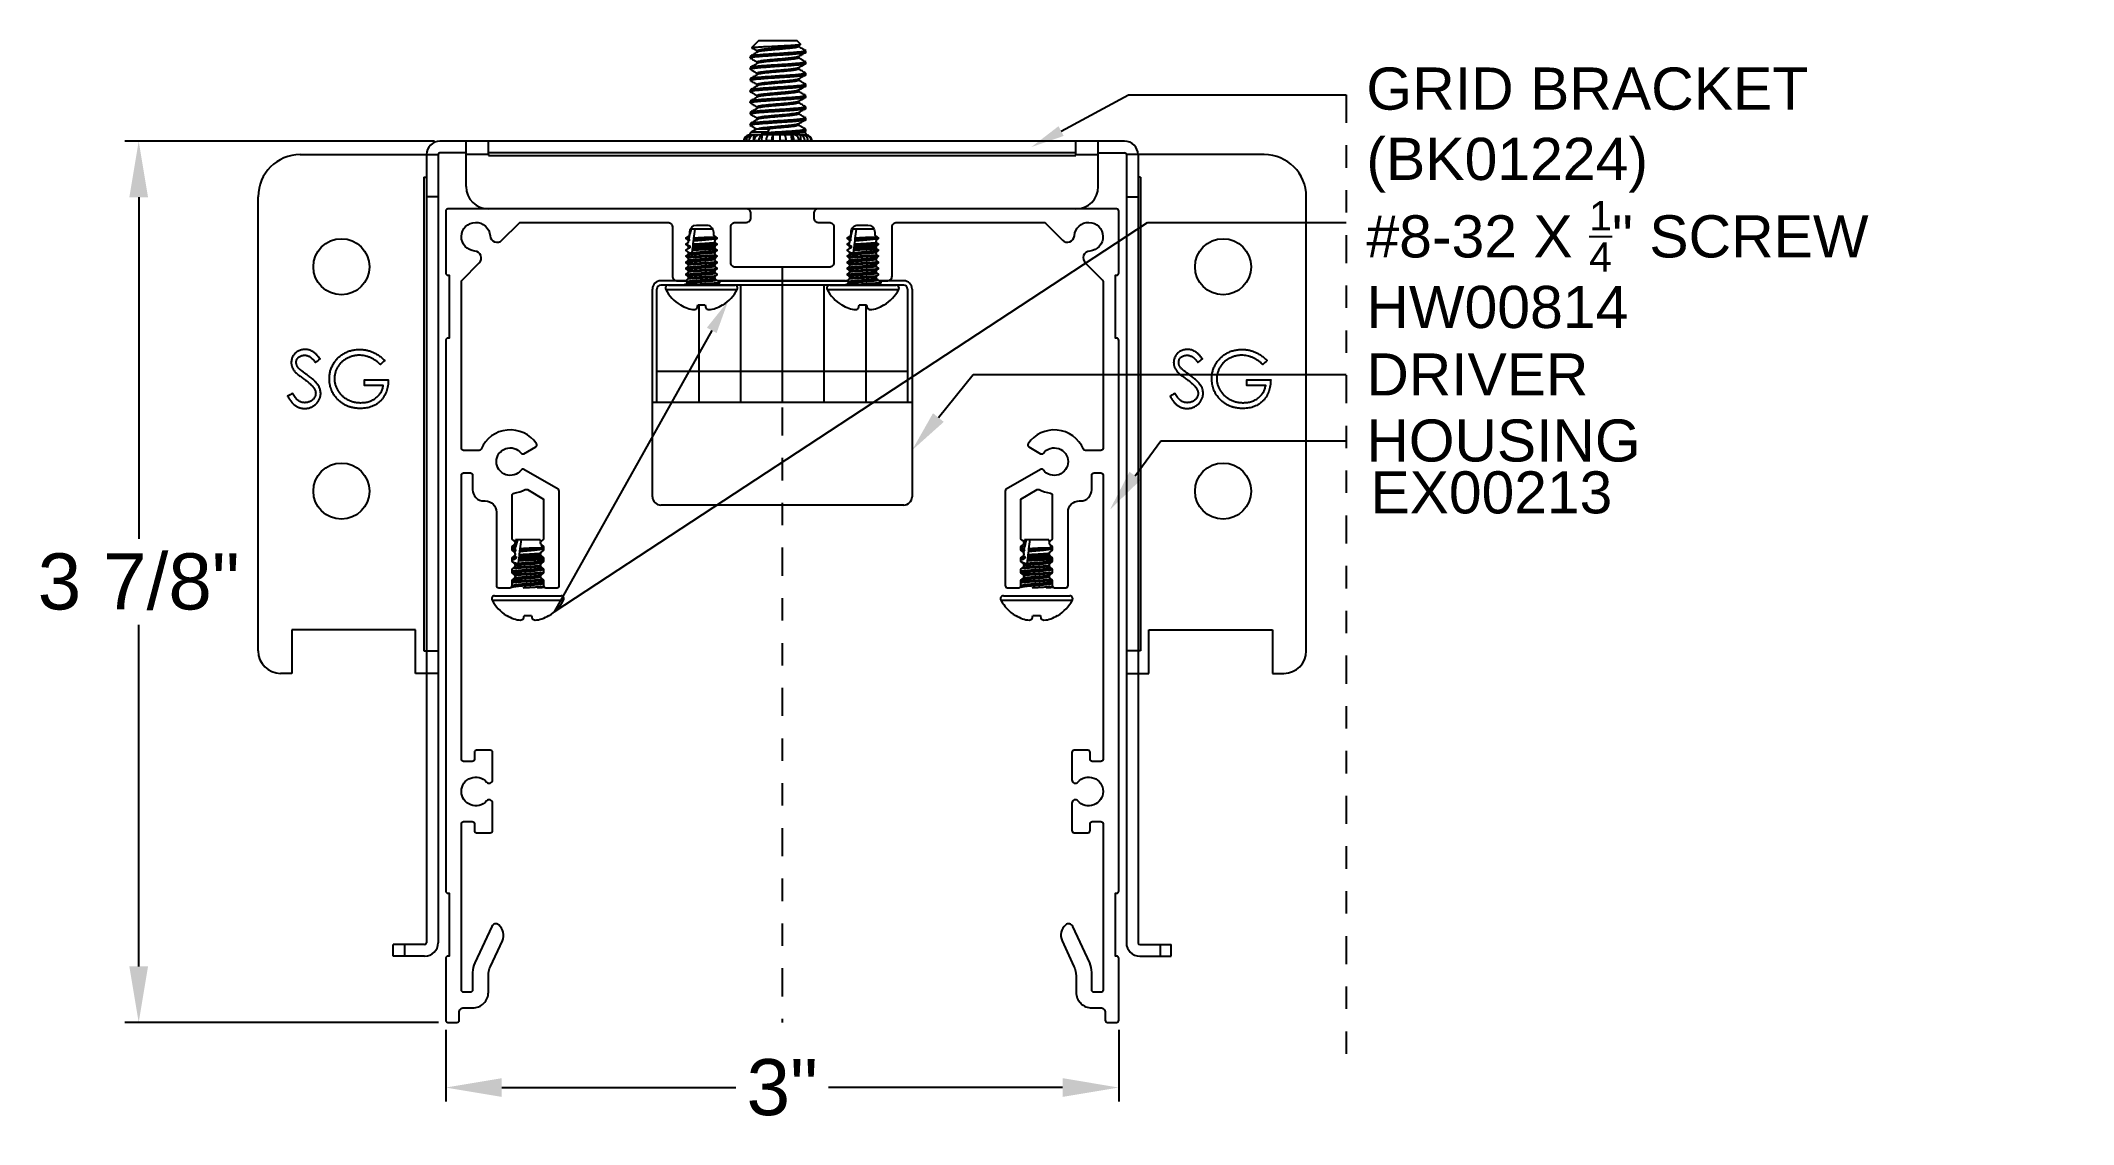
# Model space of a CAD drawing. Extents: x -3.31 to 5.76, y -0.45 to 4.38.
import ezdxf
from ezdxf import colors
from ezdxf.entities.mleader import LeaderData, LeaderLine
from ezdxf.math import Vec2, Vec3

# ---------------------------------------------------------------- set-up
doc = ezdxf.new("R2010")
doc.units = 0
doc.header["$LTSCALE"] = 0.5
doc.header["$MEASUREMENT"] = 0
doc.linetypes.add('PHANTOM', pattern=[0.5, 0.25, -0.05, 0.05, -0.05, 0.05, -0.05])
doc.layers.get('Defpoints').update_dxf_attribs({"linetype": 'CONTINUOUS'})
doc.layers.add('Construction', color=60, linetype='PHANTOM', plot=False)
doc.layers.add('CUST DWG', color=60, linetype='CONTINUOUS', lineweight=20)
for name, color, linetype in [('Driver', 210, 'CONTINUOUS'), ('FAB DWG', 221, 'CONTINUOUS'), ('Hardware', 242, 'CONTINUOUS'), ('Housing', 150, 'CONTINUOUS'), ('Mounting', 4, 'CONTINUOUS')]:
    doc.layers.add(name, color=color, linetype=linetype)
doc.styles.add('LSAD_Standard', font='arial.ttf')
doc.styles.get("Standard").update_dxf_attribs({"font": 'arial.ttf'})
doc.dimstyles.new('LSAD_CustDims', dxfattribs={"dimtxt": 1, "dimasz": 1, "dimexe": 0.0625, "dimexo": 0.042969, "dimgap": 0.0625, "dimtad": 0, "dimtih": 1, "dimtoh": 1, "dimdec": 3, "dimzin": 0, "dimdsep": 46, "dimlunit": 4, "dimtxsty": 'Standard', "dimcen": 0.125, "dimclrd": 256, "dimclre": 256, "dimclrt": 256, "dimadec": 0, "dimazin": 0, "dimtfac": 1, "dimtdec": 3, "dimtix": 1, "dimtofl": 0, "dimtmove": 0, "dimatfit": 3, "dimfxl": 1, "dimfrac": 2, "dimtolj": 1, "dimtzin": 0, "dimarcsym": 0})

msp = doc.modelspace()

# ---------------------------------------------------------------- texts
at = {"layer": 'FAB DWG', "ltscale": 0.5, "transparency": 16777216, "insert": (2.6224, 2.4568), "char_height": 0.1875, "width": 3.15153, "attachment_point": 1, "style": 'LSAD_Standard'}
msp.add_mtext('\\A1;EX00213', dxfattribs=at)

# ---------------------------------------------------------------- blocks, each defined once
blk = doc.blocks.new('*D4')
at = {"layer": 'CUST DWG', "lineweight": -2, "ltscale": 0.5, "transparency": 16777216}
for p, q in [((-1.5, -0.033), (-1.5, -0.3525)), ((1.5, -0.033), (1.5, -0.3525)), ((-1.25, -0.29), (-0.2061, -0.29)), ((1.25, -0.29), (0.2061, -0.29))]:
    blk.add_line(p, q, dxfattribs=at)
at = {"layer": 'CUST DWG', "ltscale": 0.5, "transparency": 16777216}
for points in [[(-1.25, -0.2483), (-1.25, -0.3317), (-1.5, -0.29)], [(1.25, -0.2483), (1.25, -0.3317), (1.5, -0.29)]]:
    blk.add_solid(points, dxfattribs=at)
at = {"layer": 'Defpoints', "color": 0, "ltscale": 0.5, "transparency": 16777216}
for p in [(-1.5, 0.01), (1.5, 0.01), (1.5, -0.29)]:
    blk.add_point(p, dxfattribs=at)
at = {"layer": 'CUST DWG', "ltscale": 0.5, "transparency": 16777216, "insert": (0, -0.29), "char_height": 0.25, "attachment_point": 5}
blk.add_mtext('\\A1;{\\fArial|b0|i0|c0|p34;3"}', dxfattribs=at)
blk = doc.blocks.new('*D5')
at = {"layer": 'CUST DWG', "lineweight": -2, "ltscale": 0.5, "transparency": 16777216}
for p, q in [((-1.5507, 3.9285), (-2.9312, 3.9285)), ((-2.8687, 3.6785), (-2.8687, 2.1561)), ((-2.8687, 0.25), (-2.8687, 1.7724)), ((-1.533, 0), (-2.9312, 0))]:
    blk.add_line(p, q, dxfattribs=at)
at = {"layer": 'CUST DWG', "ltscale": 0.5, "transparency": 16777216}
for points in [[(-2.9104, 3.6785), (-2.8271, 3.6785), (-2.8687, 3.9285)], [(-2.9104, 0.25), (-2.8271, 0.25), (-2.8687, 0)]]:
    blk.add_solid(points, dxfattribs=at)
at = {"layer": 'Defpoints', "color": 0, "ltscale": 0.5, "transparency": 16777216}
for p in [(-1.5077, 3.9285), (-1.49, 0), (-2.8687, 0)]:
    blk.add_point(p, dxfattribs=at)
at = {"layer": 'CUST DWG', "ltscale": 0.5, "transparency": 16777216, "insert": (-2.8687, 1.9643), "char_height": 0.25, "attachment_point": 5}
blk.add_mtext('\\A1;3 7/8"', dxfattribs=at)

# ---------------------------------------------------------------- dimensions: what is measured, and where the dimension line sits
at = {"layer": 'CUST DWG', "ltscale": 0.5, "transparency": 16777216}
dim = msp.add_linear_dim(base=(-2.86874, 0), p1=(-1.50774, 3.92851), p2=(-1.49, 0), angle=90, dimstyle='LSAD_CustDims', override={"dimtxt": 0.25, "dimasz": 0.25}, dxfattribs=at)
dim.commit()
dim.dimension.update_dxf_attribs({"geometry": '*D5', "text_midpoint": (-2.86874, 1.96425), "dimtype": 160})
dim = msp.add_linear_dim(base=(1.5, -0.29), p1=(-1.5, 0.01), p2=(1.5, 0.01), text='{\\fArial|b0|i0|c0|p34;<>}', dimstyle='LSAD_CustDims', override={"dimtxt": 0.25, "dimasz": 0.25}, dxfattribs=at)
dim.commit()
dim.dimension.update_dxf_attribs({"geometry": '*D4', "text_midpoint": (0, -0.29), "dimtype": 160})

# ---------------------------------------------------------------- linework, layer by layer
at = {"layer": 'Construction', "transparency": 16777216}
for p, q in [((2.514, 4.1352), (2.514, -0.2232)), ((0, 3.3665), (0, 0))]:
    msp.add_line(p, q, dxfattribs=at)
at = {"layer": 'Driver', "transparency": 16777216}
for p, q in [((-0.5785, 2.3435), (-0.5785, 3.2695)), ((-0.5585, 2.7632), (-0.5585, 3.2695)), ((-0.4329, 3.3065), (-0.5415, 3.3065)), ((0.5415, 3.2865), (-0.5415, 3.2865)), ((-0.3099, 3.3065), (-0.4008, 3.3065)), ((0.2824, 3.3065), (-0.2881, 3.3065)), ((-0.1862, 3.2865), (-0.1862, 2.7632)), ((0, 3.2865), (0, 2.7632)), ((0.1862, 3.2865), (0.1862, 2.7632)), ((0.5415, 3.3065), (0.437, 3.3065)), ((0.5585, 3.2695), (0.5585, 2.7632)), ((0.5785, 3.2695), (0.5785, 2.3435)), ((-0.3724, 3.1984), (-0.3724, 2.7632)), ((0.3724, 3.1984), (0.3724, 2.7632)), ((0.5585, 2.9012), (-0.5585, 2.9012)), ((0.5785, 2.7632), (-0.5785, 2.7632)), ((0.5415, 2.3065), (-0.5415, 2.3065))]:
    msp.add_line(p, q, dxfattribs=at)
for centre, radius, start, end in [((-0.5415, 3.2695), 0.037, 90, 180), ((-0.5415, 3.2695), 0.017, 90, 180), ((0.5415, 3.2695), 0.037, 0, 90), ((0.5415, 3.2695), 0.017, 0, 90), ((-0.5415, 2.3435), 0.037, 180, 270), ((0.5415, 2.3435), 0.037, 270, 0)]:
    msp.add_arc(centre, radius, start, end, dxfattribs=at)
at = {"layer": 'Hardware', "linetype": 'Continuous', "lineweight": 25, "transparency": 16777216}
for p, q in [((-0.4059, 3.5365), (-0.4094, 3.5365)), ((-0.3886, 3.5365), (-0.4059, 3.5365)), ((-0.31, 3.5365), (-0.3886, 3.5365)), ((0.3135, 3.5365), (0.31, 3.5365)), ((0.3308, 3.5365), (0.3135, 3.5365)), ((0.4094, 3.5365), (0.3308, 3.5365)), ((-0.4245, 3.5002), (-0.4264, 3.4935)), ((-0.4216, 3.4754), (-0.4239, 3.4664)), ((-0.4002, 3.4418), (-0.3995, 3.4473)), ((-0.3986, 3.4552), (-0.3976, 3.4631)), ((-0.3969, 3.4686), (-0.395, 3.4846)), ((-0.3947, 3.4868), (-0.3937, 3.4947)), ((-0.2946, 3.4992), (-0.3371, 3.4992)), ((-0.2946, 3.4992), (-0.2949, 3.5002)), ((-0.2946, 3.4974), (-0.2946, 3.4992)), ((-0.2946, 3.4662), (-0.2946, 3.473)), ((-0.293, 3.4935), (-0.294, 3.4971)), ((0.2949, 3.5002), (0.293, 3.4935)), ((0.2978, 3.4754), (0.2955, 3.4664)), ((0.3191, 3.4418), (0.3198, 3.4473)), ((0.3208, 3.4552), (0.3218, 3.4631)), ((0.3224, 3.4686), (0.3244, 3.4846)), ((0.3247, 3.4868), (0.3257, 3.4947)), ((0.4248, 3.4992), (0.3822, 3.4992)), ((0.4248, 3.4992), (0.4245, 3.5002)), ((0.4248, 3.4974), (0.4248, 3.4992)), ((0.4248, 3.4662), (0.4248, 3.473)), ((0.4264, 3.4935), (0.4254, 3.4971)), ((-0.4308, 3.4395), (-0.4308, 3.4395)), ((-0.4039, 3.4115), (-0.4252, 3.4115)), ((-0.4248, 3.392), (-0.4248, 3.3884)), ((-0.4248, 3.3646), (-0.4248, 3.3572)), ((-0.4039, 3.4115), (-0.4036, 3.4145)), ((-0.4025, 3.4235), (-0.4015, 3.4314)), ((-0.2946, 3.4382), (-0.2946, 3.4424)), ((-0.2946, 3.4037), (-0.2946, 3.4041)), ((0.2886, 3.4395), (0.2886, 3.4395)), ((0.3154, 3.4115), (0.2942, 3.4115)), ((0.2946, 3.392), (0.2946, 3.3884)), ((0.2946, 3.3646), (0.2946, 3.3572)), ((0.3154, 3.4115), (0.3158, 3.4145)), ((0.3169, 3.4235), (0.3179, 3.4314)), ((0.4248, 3.4382), (0.4248, 3.4424)), ((0.4248, 3.4037), (0.4248, 3.4041)), ((-0.5192, 3.2673), (-0.2002, 3.2673)), ((-0.5076, 3.2865), (-0.2117, 3.2865)), ((-0.4248, 3.3334), (-0.4248, 3.3302)), ((-0.4248, 3.3021), (-0.4248, 3.2947)), ((-0.2946, 3.3099), (-0.2946, 3.3107)), ((-0.2777, 3.2963), (-0.2777, 3.3002)), ((0.2002, 3.2673), (0.5192, 3.2673)), ((0.2117, 3.2865), (0.5076, 3.2865)), ((0.2946, 3.3334), (0.2946, 3.3302)), ((0.2946, 3.3021), (0.2946, 3.2947)), ((0.4248, 3.3099), (0.4248, 3.3107)), ((0.4417, 3.2963), (0.4417, 3.3002)), ((-0.4545, 3.1984), (-0.453, 3.1984)), ((-0.379, 3.1839), (-0.3764, 3.1984)), ((-0.3764, 3.1984), (-0.343, 3.1984)), ((-0.343, 3.1984), (-0.3404, 3.1839)), ((-0.2664, 3.1984), (-0.2649, 3.1984)), ((0.2649, 3.1984), (0.2664, 3.1984)), ((0.3404, 3.1839), (0.343, 3.1984)), ((0.343, 3.1984), (0.3764, 3.1984)), ((0.3764, 3.1984), (0.379, 3.1839)), ((0.453, 3.1984), (0.4545, 3.1984)), ((-1.1952, 2.1284), (-1.2014, 2.1066)), ((-1.1991, 2.1052), (-1.1991, 2.1009)), ((-1.1943, 2.0972), (-1.1944, 2.0969)), ((-1.1885, 2.1521), (-1.1909, 2.1435)), ((-1.1802, 2.1521), (-1.1885, 2.1521)), ((-1.1629, 2.1521), (-1.1802, 2.1521)), ((-1.1712, 2.0842), (-1.1693, 2.1002)), ((-1.169, 2.1024), (-1.168, 2.1103)), ((-1.0795, 2.1521), (-1.1629, 2.1521)), ((-1.0689, 2.1148), (-1.1114, 2.1148)), ((-1.0771, 2.1435), (-1.0795, 2.1521)), ((-1.0689, 2.1148), (-1.0728, 2.1284)), ((-1.0689, 2.113), (-1.0689, 2.1148)), ((-1.0657, 2.1035), (-1.0683, 2.1127)), ((1.0728, 2.1284), (1.0666, 2.1066)), ((1.0689, 2.1052), (1.0689, 2.1009)), ((1.0737, 2.0972), (1.0736, 2.0969)), ((1.0795, 2.1521), (1.0771, 2.1435)), ((1.0878, 2.1521), (1.0795, 2.1521)), ((1.1051, 2.1521), (1.0878, 2.1521)), ((1.0968, 2.0842), (1.0987, 2.1002)), ((1.099, 2.1024), (1.1, 2.1103)), ((1.1885, 2.1521), (1.1051, 2.1521)), ((1.1991, 2.1148), (1.1566, 2.1148)), ((1.1909, 2.1435), (1.1885, 2.1521)), ((1.1991, 2.1148), (1.1952, 2.1284)), ((1.1991, 2.113), (1.1991, 2.1148)), ((1.2023, 2.1035), (1.1997, 2.1127)), ((-1.2051, 2.0551), (-1.2051, 2.0551)), ((-1.2039, 2.0598), (-1.204, 2.0595)), ((-1.1991, 2.074), (-1.1991, 2.0665)), ((-1.1991, 2.0115), (-1.1991, 2.004)), ((-1.1783, 2.0271), (-1.1967, 2.0271)), ((-1.1783, 2.0271), (-1.1779, 2.0301)), ((-1.1768, 2.0391), (-1.1758, 2.047)), ((-1.1745, 2.0573), (-1.1739, 2.0629)), ((-1.1729, 2.0708), (-1.1719, 2.0787)), ((-1.0689, 2.0509), (-1.0689, 2.058)), ((-1.0689, 2.0193), (-1.0689, 2.0251)), ((1.0629, 2.0551), (1.0629, 2.0551)), ((1.0641, 2.0598), (1.064, 2.0595)), ((1.0689, 2.074), (1.0689, 2.0665)), ((1.0689, 2.0115), (1.0689, 2.004)), ((1.0897, 2.0271), (1.0713, 2.0271)), ((1.0897, 2.0271), (1.0901, 2.0301)), ((1.0912, 2.0391), (1.0922, 2.047)), ((1.0935, 2.0573), (1.0941, 2.0629)), ((1.0951, 2.0708), (1.0961, 2.0787)), ((1.1991, 2.0509), (1.1991, 2.058)), ((1.1991, 2.0193), (1.1991, 2.0251)), ((-1.1991, 1.9802), (-1.1991, 1.9799)), ((-1.1991, 1.9751), (-1.1991, 1.9728)), ((-1.1991, 1.949), (-1.1991, 1.9415)), ((-1.0689, 1.9568), (-1.0689, 1.9642)), ((1.0689, 1.9802), (1.0689, 1.9799)), ((1.0689, 1.9751), (1.0689, 1.9728)), ((1.0689, 1.949), (1.0689, 1.9415)), ((1.1991, 1.9568), (1.1991, 1.9642)), ((-1.2935, 1.8829), (-0.9745, 1.8829)), ((-1.282, 1.9021), (-0.986, 1.9021)), ((-1.2288, 1.814), (-1.2273, 1.814)), ((-1.1533, 1.7995), (-1.1507, 1.814)), ((-1.1507, 1.814), (-1.1173, 1.814)), ((-1.1173, 1.814), (-1.1147, 1.7995)), ((-1.0407, 1.814), (-1.0392, 1.814)), ((0.9745, 1.8829), (1.2935, 1.8829)), ((0.986, 1.9021), (1.282, 1.9021)), ((1.0392, 1.814), (1.0407, 1.814)), ((1.1147, 1.7995), (1.1173, 1.814)), ((1.1173, 1.814), (1.1507, 1.814)), ((1.1507, 1.814), (1.1533, 1.7995)), ((1.2273, 1.814), (1.2288, 1.814))]:
    msp.add_line(p, q, dxfattribs=at)
for centre, radius, start, end in [((-0.5076, 3.2735), 0.013, 90, 207.99377), ((-0.3597, 3.3521), 0.1806, 207.99377, 238.3387), ((-0.3597, 3.3521), 0.1806, 301.6613, 332.00623), ((-0.2117, 3.2735), 0.013, 332.00623, 90), ((0.2117, 3.2735), 0.013, 90, 207.99377), ((0.3597, 3.3521), 0.1806, 207.99377, 238.3387), ((0.3597, 3.3521), 0.1806, 301.6613, 332.00623), ((0.5076, 3.2735), 0.013, 332.00623, 90), ((-0.3601, 3.3544), 0.1815, 239.22905, 249.88131), ((-0.3766, 3.3279), 0.1512, 252.30821, 263.93895), ((-0.4036, 3.2193), 0.0431, 284.80759, 304.86797), ((-0.3158, 3.2193), 0.0431, 235.13203, 255.19241), ((-0.3427, 3.3279), 0.1512, 276.06105, 287.69179), ((-0.3592, 3.3544), 0.1815, 290.11869, 300.77095), ((0.3592, 3.3544), 0.1815, 239.22905, 249.88131), ((0.3427, 3.3279), 0.1512, 252.30821, 263.93895), ((0.3158, 3.2193), 0.0431, 284.80759, 304.86797), ((0.4036, 3.2193), 0.0431, 235.13203, 255.19241), ((0.3766, 3.3279), 0.1512, 276.06105, 287.69179), ((0.3601, 3.3544), 0.1815, 290.11869, 300.77095), ((-1.282, 1.8891), 0.013, 90, 207.99377), ((-1.134, 1.9677), 0.1806, 207.99377, 238.3387), ((-1.1344, 1.9699), 0.1815, 239.22905, 249.88131), ((-1.1336, 1.9699), 0.1815, 290.11869, 300.77095), ((-1.134, 1.9677), 0.1806, 301.6613, 332.00623), ((-0.986, 1.8891), 0.013, 332.00623, 90), ((0.986, 1.8891), 0.013, 90, 207.99377), ((1.134, 1.9677), 0.1806, 207.99377, 238.3387), ((1.1336, 1.9699), 0.1815, 239.22905, 249.88131), ((1.1344, 1.9699), 0.1815, 290.11869, 300.77095), ((1.134, 1.9677), 0.1806, 301.6613, 332.00623), ((1.282, 1.8891), 0.013, 332.00623, 90), ((-1.1509, 1.9435), 0.1512, 252.30821, 263.93895), ((-1.1779, 1.8349), 0.0431, 284.80759, 304.86797), ((-1.0901, 1.8349), 0.0431, 235.13203, 255.19241), ((-1.1171, 1.9435), 0.1512, 276.06105, 287.69179), ((1.1171, 1.9435), 0.1512, 252.30821, 263.93895), ((1.0901, 1.8349), 0.0431, 284.80759, 304.86797), ((1.1779, 1.8349), 0.0431, 235.13203, 255.19241), ((1.1509, 1.9435), 0.1512, 276.06105, 287.69179)]:
    msp.add_arc(centre, radius, start, end, dxfattribs=at)
for centre, start_param, end_param in [((-0.3597, 3.7719), 5.267834, 5.285097), ((-0.3597, 3.7719), 5.338078, 5.356179), ((0.3597, 3.7719), 5.267834, 5.285097), ((0.3597, 3.7719), 5.338078, 5.356179), ((-0.3597, 3.7719), 5.412021, 5.431208), ((0.3597, 3.7719), 5.412021, 5.431208), ((-1.134, 2.3875), 5.267834, 5.285097), ((1.134, 2.3875), 5.267834, 5.285097), ((-1.134, 2.3875), 5.338078, 5.356179), ((-1.134, 2.3875), 5.412021, 5.431208), ((1.134, 2.3875), 5.338078, 5.356179), ((1.134, 2.3875), 5.412021, 5.431208)]:
    msp.add_ellipse(centre, major_axis=(0, -0.5301), ratio=0.122785, start_param=start_param, end_param=end_param, dxfattribs=at)
for points in [[(-0.4059, 3.5365), (-0.4096, 3.5221), (-0.4133, 3.5077), (-0.417, 3.4933)], [(-0.3936, 3.4954), (-0.392, 3.5091), (-0.3903, 3.5228), (-0.3886, 3.5365)], [(0.3135, 3.5365), (0.3098, 3.5221), (0.3061, 3.5077), (0.3024, 3.4933)], [(0.3257, 3.4954), (0.3274, 3.5091), (0.3291, 3.5228), (0.3308, 3.5365)], [(-0.4239, 3.4664), (-0.4246, 3.4663), (-0.4253, 3.4662), (-0.426, 3.4662)], [(-0.4117, 3.4537), (-0.415, 3.452), (-0.4182, 3.4503), (-0.4214, 3.4486)], [(-0.4178, 3.4842), (-0.4167, 3.4843), (-0.4156, 3.4845), (-0.4144, 3.4846)], [(-0.4144, 3.4846), (-0.4155, 3.4841), (-0.4165, 3.4835), (-0.4176, 3.4829)], [(-0.417, 3.4933), (-0.4163, 3.493), (-0.4157, 3.4927), (-0.415, 3.4924)], [(-0.3995, 3.4473), (-0.3874, 3.4484), (-0.3736, 3.4494), (-0.3597, 3.4504)], [(-0.395, 3.4846), (-0.3949, 3.4853), (-0.3948, 3.4861), (-0.3947, 3.4868)], [(-0.3937, 3.4947), (-0.3937, 3.4949), (-0.3937, 3.4952), (-0.3936, 3.4954)], [(-0.3371, 3.4992), (-0.3444, 3.4986), (-0.3519, 3.4981), (-0.3597, 3.4977)], [(-0.3597, 3.4974), (-0.3523, 3.498), (-0.3445, 3.4985), (-0.3371, 3.4992)], [(-0.2952, 3.4733), (-0.2952, 3.4733), (-0.2951, 3.4733), (-0.2951, 3.4734)], [(-0.2952, 3.4421), (-0.2941, 3.4427), (-0.293, 3.4433), (-0.2919, 3.444)], [(-0.2936, 3.466), (-0.2939, 3.4662), (-0.2943, 3.4664), (-0.2946, 3.4666)], [(0.2955, 3.4664), (0.2948, 3.4663), (0.2941, 3.4662), (0.2934, 3.4662)], [(0.3076, 3.4537), (0.3044, 3.452), (0.3012, 3.4503), (0.2979, 3.4486)], [(0.3016, 3.4842), (0.3027, 3.4843), (0.3038, 3.4845), (0.305, 3.4846)], [(0.305, 3.4846), (0.3039, 3.4841), (0.3028, 3.4835), (0.3018, 3.4829)], [(0.3024, 3.4933), (0.303, 3.493), (0.3037, 3.4927), (0.3044, 3.4924)], [(0.3198, 3.4473), (0.3319, 3.4484), (0.3457, 3.4494), (0.3597, 3.4504)], [(0.3244, 3.4846), (0.3245, 3.4853), (0.3246, 3.4861), (0.3247, 3.4868)], [(0.3257, 3.4947), (0.3257, 3.4949), (0.3257, 3.4952), (0.3257, 3.4954)], [(0.3822, 3.4992), (0.375, 3.4986), (0.3675, 3.4981), (0.3597, 3.4977)], [(0.3597, 3.4974), (0.3671, 3.498), (0.3749, 3.4985), (0.3822, 3.4992)], [(0.4242, 3.4733), (0.4242, 3.4733), (0.4242, 3.4733), (0.4243, 3.4734)], [(0.4242, 3.4421), (0.4253, 3.4427), (0.4264, 3.4433), (0.4275, 3.444)], [(0.4258, 3.466), (0.4254, 3.4662), (0.4251, 3.4664), (0.4248, 3.4666)], [(-0.4242, 3.3888), (-0.4254, 3.3881), (-0.4266, 3.3874), (-0.4278, 3.3867)], [(-0.4253, 3.3646), (-0.4251, 3.3645), (-0.425, 3.3644), (-0.4248, 3.3643)], [(-0.4242, 3.3575), (-0.4244, 3.3574), (-0.4246, 3.3573), (-0.4248, 3.3572)], [(-0.4177, 3.4295), (-0.4154, 3.4299), (-0.4127, 3.4302), (-0.4095, 3.4306)], [(-0.2952, 3.4108), (-0.295, 3.4109), (-0.2948, 3.411), (-0.2946, 3.4111)], [(0.2952, 3.3888), (0.294, 3.3881), (0.2928, 3.3874), (0.2916, 3.3867)], [(0.2941, 3.3646), (0.2942, 3.3645), (0.2944, 3.3644), (0.2946, 3.3643)], [(0.2952, 3.3575), (0.295, 3.3574), (0.2948, 3.3573), (0.2946, 3.3572)], [(0.3017, 3.4295), (0.3039, 3.4299), (0.3067, 3.4302), (0.3099, 3.4306)], [(0.4242, 3.4108), (0.4244, 3.4109), (0.4245, 3.411), (0.4247, 3.4111)], [(-0.4285, 3.3352), (-0.4272, 3.3345), (-0.426, 3.3337), (-0.4248, 3.333)], [(0.2909, 3.3352), (0.2921, 3.3345), (0.2934, 3.3337), (0.2946, 3.333)], [(-1.1946, 2.0971), (-1.1945, 2.0972), (-1.1944, 2.0972), (-1.1943, 2.0972)], [(-1.1887, 2.1002), (-1.1906, 2.0992), (-1.1925, 2.0982), (-1.1943, 2.0972)], [(-1.1802, 2.1521), (-1.1839, 2.1377), (-1.1876, 2.1233), (-1.1913, 2.1089)], [(-1.1913, 2.1089), (-1.1907, 2.1086), (-1.19, 2.1083), (-1.1893, 2.108)], [(-1.1693, 2.1002), (-1.1692, 2.1009), (-1.1691, 2.1017), (-1.169, 2.1024)], [(-1.168, 2.111), (-1.1663, 2.1247), (-1.1646, 2.1384), (-1.1629, 2.1521)], [(-1.168, 2.1103), (-1.168, 2.1105), (-1.168, 2.1107), (-1.168, 2.111)], [(-1.1114, 2.1148), (-1.1187, 2.1142), (-1.1262, 2.1137), (-1.134, 2.1133)], [(-1.134, 2.113), (-1.1266, 2.1136), (-1.1188, 2.1141), (-1.1114, 2.1148)], [(1.0734, 2.0971), (1.0735, 2.0972), (1.0736, 2.0972), (1.0737, 2.0972)], [(1.0793, 2.1002), (1.0774, 2.0992), (1.0755, 2.0982), (1.0737, 2.0972)], [(1.0878, 2.1521), (1.0841, 2.1377), (1.0804, 2.1233), (1.0767, 2.1089)], [(1.0767, 2.1089), (1.0773, 2.1086), (1.078, 2.1083), (1.0787, 2.108)], [(1.0987, 2.1002), (1.0988, 2.1009), (1.0989, 2.1017), (1.099, 2.1024)], [(1.1, 2.111), (1.1017, 2.1247), (1.1034, 2.1384), (1.1051, 2.1521)], [(1.1, 2.1103), (1.1, 2.1105), (1.1, 2.1107), (1.1, 2.111)], [(1.1566, 2.1148), (1.1493, 2.1142), (1.1418, 2.1137), (1.134, 2.1133)], [(1.134, 2.113), (1.1414, 2.1136), (1.1492, 2.1141), (1.1566, 2.1148)], [(-1.204, 2.0597), (-1.204, 2.0597), (-1.204, 2.0598), (-1.2039, 2.0598)], [(-1.204, 2.014), (-1.2024, 2.013), (-1.2007, 2.0121), (-1.1991, 2.0111)], [(-1.1985, 2.0044), (-1.1994, 2.0038), (-1.2004, 2.0033), (-1.2013, 2.0027)], [(-1.2001, 2.0742), (-1.1998, 2.074), (-1.1994, 2.0738), (-1.1991, 2.0736)], [(-1.183, 2.0384), (-1.1864, 2.0367), (-1.1897, 2.035), (-1.1931, 2.0333)], [(-1.1922, 2.0451), (-1.1899, 2.0454), (-1.1872, 2.0458), (-1.1838, 2.0462)], [(-1.1739, 2.0629), (-1.1617, 2.064), (-1.1479, 2.065), (-1.134, 2.066)], [(-1.0695, 2.0576), (-1.0677, 2.0587), (-1.0658, 2.0598), (-1.064, 2.0609)], [(-1.0689, 2.0509), (-1.0689, 2.0509), (-1.0689, 2.0509), (-1.0689, 2.0509)], [(-1.064, 2.0168), (-1.0656, 2.0177), (-1.0673, 2.0187), (-1.0689, 2.0196)], [(1.064, 2.0597), (1.064, 2.0597), (1.064, 2.0598), (1.0641, 2.0598)], [(1.064, 2.014), (1.0656, 2.013), (1.0673, 2.0121), (1.0689, 2.0111)], [(1.0695, 2.0044), (1.0686, 2.0038), (1.0676, 2.0033), (1.0667, 2.0027)], [(1.0679, 2.0742), (1.0682, 2.074), (1.0686, 2.0738), (1.0689, 2.0736)], [(1.085, 2.0384), (1.0816, 2.0367), (1.0783, 2.035), (1.0749, 2.0333)], [(1.0758, 2.0451), (1.0781, 2.0454), (1.0808, 2.0458), (1.0842, 2.0462)], [(1.0941, 2.0629), (1.1063, 2.064), (1.1201, 2.065), (1.134, 2.066)], [(1.1985, 2.0576), (1.2003, 2.0587), (1.2022, 2.0598), (1.204, 2.0609)], [(1.1991, 2.0509), (1.1991, 2.0509), (1.1991, 2.0509), (1.1991, 2.0509)], [(1.204, 2.0168), (1.2024, 2.0177), (1.2007, 2.0187), (1.1991, 2.0196)], [(-1.1985, 1.9419), (-1.2007, 1.9406), (-1.2029, 1.9393), (-1.2051, 1.938)], [(-1.1985, 1.9731), (-1.2003, 1.972), (-1.2022, 1.971), (-1.204, 1.9699)], [(-1.204, 1.9515), (-1.2024, 1.9505), (-1.2007, 1.9496), (-1.1991, 1.9486)], [(-1.0695, 1.9639), (-1.0677, 1.965), (-1.0658, 1.966), (-1.064, 1.9671)], [(-1.064, 1.9543), (-1.0656, 1.9552), (-1.0673, 1.9562), (-1.0689, 1.9571)], [(-1.0603, 1.938), (-1.0597, 1.9384), (-1.0591, 1.9387), (-1.0585, 1.9391)], [(1.0695, 1.9419), (1.0673, 1.9406), (1.0651, 1.9393), (1.0629, 1.938)], [(1.0695, 1.9731), (1.0677, 1.972), (1.0658, 1.971), (1.064, 1.9699)], [(1.064, 1.9515), (1.0656, 1.9505), (1.0673, 1.9496), (1.0689, 1.9486)], [(1.1985, 1.9639), (1.2003, 1.965), (1.2022, 1.966), (1.204, 1.9671)], [(1.204, 1.9543), (1.2024, 1.9552), (1.2007, 1.9562), (1.1991, 1.9571)], [(1.2077, 1.938), (1.2083, 1.9384), (1.2089, 1.9387), (1.2095, 1.9391)]]:
    msp.add_open_spline(points, degree=3, dxfattribs=at)
for points, knots in [([(-0.417, 3.4933), (-0.4179, 3.4932), (-0.4196, 3.493), (-0.4218, 3.4926), (-0.4235, 3.4924), (-0.4244, 3.4922), (-0.4247, 3.4921)], [0, 0, 0, 0, 0.1122441, 0.2244892, 0.339488, 0.4171139, 0.4171139, 0.4171139, 0.4171139]), ([(-0.4239, 3.4664), (-0.4223, 3.4656), (-0.4207, 3.4649), (-0.419, 3.4642), (-0.4168, 3.4633), (-0.4146, 3.4624), (-0.4124, 3.4615)], [0.0000446368, 0.0000446368, 0.0000446368, 0.0000446368, 0.0001810115, 0.0001810115, 0.0001810115, 0.000362095, 0.000362095, 0.000362095, 0.000362095]), ([(-0.4231, 3.4908), (-0.4229, 3.4909), (-0.4225, 3.491), (-0.4205, 3.4916), (-0.4181, 3.492), (-0.415, 3.4924)], [0.3953558, 0.3953558, 0.3953558, 0.3953558, 0.5, 0.5, 1, 1, 1, 1]), ([(-0.4194, 3.4605), (-0.4188, 3.4606), (-0.4182, 3.4607), (-0.4161, 3.461), (-0.4144, 3.4612), (-0.4124, 3.4615)], [0.6453312, 0.6453312, 0.6453312, 0.6453312, 0.75, 0.75, 1, 1, 1, 1]), ([(-0.418, 3.4529), (-0.4174, 3.453), (-0.4156, 3.4533), (-0.4133, 3.4535), (-0.4117, 3.4537)], [0.6400564, 0.6400564, 0.6400564, 0.6400564, 0.7529688, 1, 1, 1, 1]), ([(-0.3597, 3.444), (-0.3668, 3.4436), (-0.3738, 3.4433), (-0.3874, 3.4425), (-0.3941, 3.4421), (-0.4002, 3.4418)], [0, 0, 0, 0, 0.5, 0.5, 1, 1, 1, 1]), ([(-0.3995, 3.4473), (-0.3995, 3.4477), (-0.3994, 3.4481), (-0.3994, 3.4485), (-0.3993, 3.4493), (-0.3992, 3.45), (-0.3991, 3.4508), (-0.3989, 3.4523), (-0.3987, 3.4538), (-0.3986, 3.4552)], [0.0000695081, 0.0000695081, 0.0000695081, 0.0000695081, 0.0001386637, 0.0001386637, 0.0001386637, 0.0002773283, 0.0002773283, 0.0002773283, 0.0005446923, 0.0005446923, 0.0005446923, 0.0005446923]), ([(-0.3986, 3.4552), (-0.3929, 3.4557), (-0.3865, 3.4563), (-0.3732, 3.4574), (-0.3663, 3.4579), (-0.3597, 3.4584)], [0, 0, 0, 0, 0.5, 0.5, 1, 1, 1, 1]), ([(-0.3976, 3.4631), (-0.3975, 3.4642), (-0.3973, 3.4653), (-0.3972, 3.4664), (-0.3971, 3.4671), (-0.397, 3.4678), (-0.3969, 3.4686)], [0, 0, 0, 0, 0.0001874354, 0.0001874354, 0.0001874354, 0.0003074882, 0.0003074882, 0.0003074882, 0.0003074882]), ([(-0.3976, 3.4631), (-0.392, 3.4636), (-0.3858, 3.4642), (-0.3728, 3.4652), (-0.3661, 3.4658), (-0.3597, 3.4662)], [0, 0, 0, 0, 0.5, 0.5, 1, 1, 1, 1]), ([(-0.3597, 3.4708), (-0.3662, 3.4705), (-0.3726, 3.4701), (-0.3853, 3.4694), (-0.3913, 3.469), (-0.3969, 3.4686)], [0, 0, 0, 0, 0.5, 0.5, 1, 1, 1, 1]), ([(-0.395, 3.4846), (-0.3896, 3.4851), (-0.3839, 3.4857), (-0.372, 3.4868), (-0.3659, 3.4873), (-0.3597, 3.4878)], [0, 0, 0, 0, 0.5, 0.5, 1, 1, 1, 1]), ([(-0.3947, 3.4868), (-0.3894, 3.4873), (-0.3836, 3.4878), (-0.3717, 3.4888), (-0.3656, 3.4892), (-0.3597, 3.4896)], [0, 0, 0, 0, 0.5, 0.5, 1, 1, 1, 1]), ([(-0.3937, 3.4947), (-0.3885, 3.4952), (-0.3829, 3.4957), (-0.3713, 3.4966), (-0.3654, 3.4971), (-0.3597, 3.4974)], [0, 0, 0, 0, 0.5, 0.5, 1, 1, 1, 1]), ([(-0.3597, 3.4977), (-0.3657, 3.4973), (-0.3715, 3.497), (-0.383, 3.4962), (-0.3885, 3.4958), (-0.3936, 3.4954)], [0, 0, 0, 0, 0.5, 0.5, 1, 1, 1, 1]), ([(-0.3597, 3.4878), (-0.3579, 3.4879), (-0.3542, 3.4882), (-0.3488, 3.4887), (-0.3433, 3.4892), (-0.338, 3.4897), (-0.3328, 3.4902), (-0.3277, 3.4907), (-0.3229, 3.4912), (-0.3183, 3.4917), (-0.3141, 3.4923), (-0.3102, 3.4928), (-0.3066, 3.4933), (-0.3034, 3.4938), (-0.3007, 3.4942), (-0.2984, 3.4947), (-0.2965, 3.4952), (-0.2952, 3.4957), (-0.2943, 3.4962), (-0.2939, 3.4968), (-0.294, 3.4973), (-0.2944, 3.4976), (-0.2946, 3.4978)], [0, 0, 0, 0, 0.048648, 0.0972962, 0.1472754, 0.1972547, 0.2473158, 0.2973769, 0.3488876, 0.4003983, 0.4505383, 0.5006782, 0.5522771, 0.6038759, 0.6539802, 0.7040826, 0.7557158, 0.807349, 0.8562902, 0.9052315, 0.9556005, 1, 1, 1, 1]), ([(-0.3597, 3.4896), (-0.3516, 3.4902), (-0.343, 3.4909), (-0.3269, 3.4922), (-0.3195, 3.4929), (-0.3104, 3.4939), (-0.3078, 3.4943), (-0.3032, 3.4948), (-0.3013, 3.4951), (-0.2964, 3.4961), (-0.2946, 3.4967), (-0.2946, 3.4974)], [0, 0, 0, 0, 0.25, 0.25, 0.5, 0.5, 0.625, 0.625, 0.75, 0.75, 1, 1, 1, 1]), ([(-0.2977, 3.4753), (-0.2983, 3.4752), (-0.2999, 3.475), (-0.3029, 3.4747), (-0.3067, 3.4744), (-0.311, 3.474), (-0.3155, 3.4737), (-0.3205, 3.4733), (-0.3257, 3.4729), (-0.3311, 3.4725), (-0.3369, 3.4722), (-0.3435, 3.4717), (-0.3511, 3.4713), (-0.3568, 3.471), (-0.3597, 3.4708)], [0.3338588, 0.3338588, 0.3338588, 0.3338588, 0.3661373, 0.419958, 0.4726258, 0.5252936, 0.5794574, 0.6336212, 0.686859, 0.7400967, 0.7948807, 0.8496647, 0.9243125, 1, 1, 1, 1]), ([(-0.3597, 3.4662), (-0.3569, 3.4664), (-0.3514, 3.4668), (-0.343, 3.4674), (-0.3349, 3.4681), (-0.327, 3.4688), (-0.3198, 3.4695), (-0.3134, 3.4702), (-0.3078, 3.4708), (-0.3032, 3.4714), (-0.2995, 3.472), (-0.2967, 3.4726), (-0.2957, 3.4731), (-0.2952, 3.4733)], [0, 0, 0, 0, 0.088438, 0.179212, 0.271613, 0.364849, 0.458086, 0.550487, 0.641261, 0.729699, 0.818137, 0.90891, 1, 1, 1, 1]), ([(-0.3597, 3.4584), (-0.3516, 3.4589), (-0.343, 3.4596), (-0.3269, 3.461), (-0.3195, 3.4617), (-0.3104, 3.4627), (-0.3078, 3.463), (-0.3032, 3.4636), (-0.3013, 3.4639), (-0.2964, 3.4648), (-0.2946, 3.4655), (-0.2946, 3.4662)], [0, 0, 0, 0, 0.25, 0.25, 0.5, 0.5, 0.625, 0.625, 0.75, 0.75, 1, 1, 1, 1]), ([(-0.3597, 3.4504), (-0.356, 3.4507), (-0.3505, 3.451), (-0.3433, 3.4516), (-0.3377, 3.452), (-0.3318, 3.4525), (-0.3258, 3.453), (-0.3201, 3.4536), (-0.3146, 3.4541), (-0.3095, 3.4546), (-0.3053, 3.4551), (-0.3028, 3.4554), (-0.3018, 3.4555)], [0, 0, 0, 0, 0.0834251, 0.1260067, 0.1685884, 0.2182514, 0.2679144, 0.3190165, 0.3701187, 0.4198424, 0.4695662, 0.5044934, 0.5044934, 0.5044934, 0.5044934]), ([(-0.2971, 3.4479), (-0.2979, 3.4478), (-0.3, 3.4476), (-0.3039, 3.4473), (-0.3088, 3.447), (-0.3141, 3.4466), (-0.3197, 3.4462), (-0.3256, 3.4458), (-0.3319, 3.4455), (-0.3396, 3.445), (-0.3489, 3.4445), (-0.3561, 3.4442), (-0.3597, 3.444)], [0.421554, 0.421554, 0.421554, 0.421554, 0.4512196, 0.5038226, 0.5579182, 0.6120137, 0.6652134, 0.718413, 0.7731576, 0.8279021, 0.9131695, 1, 1, 1, 1]), ([(0.3024, 3.4933), (0.3015, 3.4932), (0.2997, 3.493), (0.2975, 3.4926), (0.2959, 3.4924), (0.295, 3.4922), (0.2947, 3.4921)], [0, 0, 0, 0, 0.1122441, 0.2244892, 0.339488, 0.4171139, 0.4171139, 0.4171139, 0.4171139]), ([(0.2955, 3.4664), (0.2971, 3.4656), (0.2987, 3.4649), (0.3004, 3.4642), (0.3025, 3.4633), (0.3047, 3.4624), (0.3069, 3.4615)], [0.0000446368, 0.0000446368, 0.0000446368, 0.0000446368, 0.0001810115, 0.0001810115, 0.0001810115, 0.000362095, 0.000362095, 0.000362095, 0.000362095]), ([(0.2962, 3.4908), (0.2965, 3.4909), (0.2968, 3.491), (0.2989, 3.4916), (0.3013, 3.492), (0.3044, 3.4924)], [0.3953558, 0.3953558, 0.3953558, 0.3953558, 0.5, 0.5, 1, 1, 1, 1]), ([(0.3, 3.4605), (0.3005, 3.4606), (0.3011, 3.4607), (0.3033, 3.461), (0.305, 3.4612), (0.3069, 3.4615)], [0.6453312, 0.6453312, 0.6453312, 0.6453312, 0.75, 0.75, 1, 1, 1, 1]), ([(0.3014, 3.4529), (0.3019, 3.453), (0.3038, 3.4533), (0.3061, 3.4535), (0.3076, 3.4537)], [0.6400564, 0.6400564, 0.6400564, 0.6400564, 0.7529688, 1, 1, 1, 1]), ([(0.3597, 3.444), (0.3526, 3.4436), (0.3456, 3.4433), (0.3319, 3.4425), (0.3253, 3.4421), (0.3191, 3.4418)], [0, 0, 0, 0, 0.5, 0.5, 1, 1, 1, 1]), ([(0.3198, 3.4473), (0.3199, 3.4477), (0.3199, 3.4481), (0.32, 3.4485), (0.3201, 3.4493), (0.3202, 3.45), (0.3203, 3.4508), (0.3204, 3.4523), (0.3206, 3.4538), (0.3208, 3.4552)], [0.0000695081, 0.0000695081, 0.0000695081, 0.0000695081, 0.0001386637, 0.0001386637, 0.0001386637, 0.0002773283, 0.0002773283, 0.0002773283, 0.0005446923, 0.0005446923, 0.0005446923, 0.0005446923]), ([(0.3208, 3.4552), (0.3265, 3.4557), (0.3329, 3.4563), (0.3462, 3.4574), (0.3531, 3.4579), (0.3597, 3.4584)], [0, 0, 0, 0, 0.5, 0.5, 1, 1, 1, 1]), ([(0.3218, 3.4631), (0.3219, 3.4642), (0.322, 3.4653), (0.3222, 3.4664), (0.3223, 3.4671), (0.3224, 3.4678), (0.3224, 3.4686)], [0, 0, 0, 0, 0.0001874354, 0.0001874354, 0.0001874354, 0.0003074882, 0.0003074882, 0.0003074882, 0.0003074882]), ([(0.3218, 3.4631), (0.3273, 3.4636), (0.3336, 3.4642), (0.3466, 3.4652), (0.3533, 3.4658), (0.3597, 3.4662)], [0, 0, 0, 0, 0.5, 0.5, 1, 1, 1, 1]), ([(0.3597, 3.4708), (0.3531, 3.4705), (0.3467, 3.4701), (0.3341, 3.4694), (0.3281, 3.469), (0.3224, 3.4686)], [0, 0, 0, 0, 0.5, 0.5, 1, 1, 1, 1]), ([(0.3244, 3.4846), (0.3298, 3.4851), (0.3354, 3.4857), (0.3473, 3.4868), (0.3535, 3.4873), (0.3597, 3.4878)], [0, 0, 0, 0, 0.5, 0.5, 1, 1, 1, 1]), ([(0.3247, 3.4868), (0.33, 3.4873), (0.3358, 3.4878), (0.3477, 3.4888), (0.3538, 3.4892), (0.3597, 3.4896)], [0, 0, 0, 0, 0.5, 0.5, 1, 1, 1, 1]), ([(0.3597, 3.4977), (0.3537, 3.4973), (0.3479, 3.497), (0.3364, 3.4962), (0.3308, 3.4958), (0.3257, 3.4954)], [0, 0, 0, 0, 0.5, 0.5, 1, 1, 1, 1]), ([(0.3257, 3.4947), (0.3309, 3.4952), (0.3365, 3.4957), (0.3481, 3.4966), (0.354, 3.4971), (0.3597, 3.4974)], [0, 0, 0, 0, 0.5, 0.5, 1, 1, 1, 1]), ([(0.3597, 3.4878), (0.3615, 3.4879), (0.3651, 3.4882), (0.3706, 3.4887), (0.376, 3.4892), (0.3814, 3.4897), (0.3866, 3.4902), (0.3916, 3.4907), (0.3965, 3.4912), (0.4011, 3.4917), (0.4053, 3.4923), (0.4092, 3.4928), (0.4128, 3.4933), (0.4159, 3.4938), (0.4187, 3.4942), (0.421, 3.4947), (0.4228, 3.4952), (0.4242, 3.4957), (0.425, 3.4962), (0.4254, 3.4968), (0.4254, 3.4973), (0.425, 3.4976), (0.4248, 3.4978)], [0, 0, 0, 0, 0.048648, 0.0972962, 0.1472754, 0.1972547, 0.2473158, 0.2973769, 0.3488876, 0.4003983, 0.4505383, 0.5006782, 0.5522771, 0.6038759, 0.6539802, 0.7040826, 0.7557158, 0.807349, 0.8562902, 0.9052315, 0.9556005, 1, 1, 1, 1]), ([(0.3597, 3.4896), (0.3678, 3.4902), (0.3764, 3.4909), (0.3925, 3.4922), (0.3999, 3.4929), (0.4089, 3.4939), (0.4116, 3.4943), (0.4162, 3.4948), (0.4181, 3.4951), (0.423, 3.4961), (0.4248, 3.4967), (0.4248, 3.4974)], [0, 0, 0, 0, 0.25, 0.25, 0.5, 0.5, 0.625, 0.625, 0.75, 0.75, 1, 1, 1, 1]), ([(0.4217, 3.4753), (0.4211, 3.4752), (0.4195, 3.475), (0.4165, 3.4747), (0.4126, 3.4744), (0.4084, 3.474), (0.4038, 3.4737), (0.3989, 3.4733), (0.3937, 3.4729), (0.3882, 3.4725), (0.3825, 3.4722), (0.3759, 3.4717), (0.3682, 3.4713), (0.3625, 3.471), (0.3597, 3.4708)], [0.3338588, 0.3338588, 0.3338588, 0.3338588, 0.3661373, 0.419958, 0.4726258, 0.5252936, 0.5794574, 0.6336212, 0.686859, 0.7400967, 0.7948807, 0.8496647, 0.9243125, 1, 1, 1, 1]), ([(0.3597, 3.4662), (0.3624, 3.4664), (0.368, 3.4668), (0.3763, 3.4674), (0.3845, 3.4681), (0.3923, 3.4688), (0.3996, 3.4695), (0.406, 3.4702), (0.4116, 3.4708), (0.4162, 3.4714), (0.4199, 3.472), (0.4227, 3.4726), (0.4237, 3.4731), (0.4242, 3.4733)], [0, 0, 0, 0, 0.088438, 0.179212, 0.271613, 0.364849, 0.458086, 0.550487, 0.641261, 0.729699, 0.818137, 0.90891, 1, 1, 1, 1]), ([(0.3597, 3.4584), (0.3678, 3.4589), (0.3764, 3.4596), (0.3925, 3.461), (0.3999, 3.4617), (0.4089, 3.4627), (0.4116, 3.463), (0.4162, 3.4636), (0.4181, 3.4639), (0.423, 3.4648), (0.4248, 3.4655), (0.4248, 3.4662)], [0, 0, 0, 0, 0.25, 0.25, 0.5, 0.5, 0.625, 0.625, 0.75, 0.75, 1, 1, 1, 1]), ([(0.3597, 3.4504), (0.3633, 3.4507), (0.3688, 3.451), (0.376, 3.4516), (0.3817, 3.452), (0.3875, 3.4525), (0.3935, 3.453), (0.3993, 3.4536), (0.4048, 3.4541), (0.4099, 3.4546), (0.4141, 3.4551), (0.4166, 3.4554), (0.4176, 3.4555)], [0, 0, 0, 0, 0.0834251, 0.1260067, 0.1685884, 0.2182514, 0.2679144, 0.3190165, 0.3701187, 0.4198424, 0.4695662, 0.5044934, 0.5044934, 0.5044934, 0.5044934]), ([(0.4223, 3.4479), (0.4215, 3.4478), (0.4194, 3.4476), (0.4155, 3.4473), (0.4106, 3.447), (0.4053, 3.4466), (0.3997, 3.4462), (0.3937, 3.4458), (0.3875, 3.4455), (0.3798, 3.445), (0.3705, 3.4445), (0.3633, 3.4442), (0.3597, 3.444)], [0.421554, 0.421554, 0.421554, 0.421554, 0.4512196, 0.5038226, 0.5579182, 0.6120137, 0.6652134, 0.718413, 0.7731576, 0.8279021, 0.9131695, 1, 1, 1, 1]), ([(-0.4087, 3.4228), (-0.412, 3.4211), (-0.4154, 3.4194), (-0.4188, 3.4177), (-0.4204, 3.4168), (-0.4221, 3.4159), (-0.4238, 3.415), (-0.4249, 3.4144), (-0.4261, 3.4138), (-0.4272, 3.4132)], [0, 0, 0, 0, 0.0002885862, 0.0002885862, 0.0002885862, 0.0004328977, 0.0004328977, 0.0004328977, 0.0005316634, 0.0005316634, 0.0005316634, 0.0005316634]), ([(-0.4248, 3.3646), (-0.4248, 3.3653), (-0.423, 3.366), (-0.4181, 3.367), (-0.4162, 3.3672), (-0.4116, 3.3678), (-0.4089, 3.3681), (-0.3999, 3.3691), (-0.3925, 3.3698), (-0.3764, 3.3712), (-0.3678, 3.3719), (-0.3597, 3.3724)], [0, 0, 0, 0, 0.25, 0.25, 0.375, 0.375, 0.5, 0.5, 0.75, 0.75, 1, 1, 1, 1]), ([(-0.4242, 3.3888), (-0.4237, 3.389), (-0.4227, 3.3894), (-0.4199, 3.3901), (-0.4162, 3.3907), (-0.4116, 3.3913), (-0.406, 3.3919), (-0.3996, 3.3926), (-0.3923, 3.3933), (-0.3845, 3.394), (-0.3763, 3.3946), (-0.368, 3.3953), (-0.3624, 3.3957), (-0.3597, 3.3959)], [0, 0, 0, 0, 0.091126, 0.181896, 0.270331, 0.358765, 0.449535, 0.541932, 0.635165, 0.728398, 0.820796, 0.911565, 1, 1, 1, 1]), ([(-0.4242, 3.3575), (-0.4237, 3.3577), (-0.4227, 3.3582), (-0.4199, 3.3588), (-0.4162, 3.3594), (-0.4116, 3.36), (-0.406, 3.3607), (-0.3996, 3.3613), (-0.3923, 3.362), (-0.3845, 3.3627), (-0.3763, 3.3634), (-0.368, 3.364), (-0.3624, 3.3644), (-0.3597, 3.3646)], [0, 0, 0, 0, 0.091126, 0.181896, 0.270331, 0.358765, 0.449535, 0.541932, 0.635165, 0.728398, 0.820796, 0.911565, 1, 1, 1, 1]), ([(-0.4225, 3.4207), (-0.4223, 3.4207), (-0.4212, 3.421), (-0.4189, 3.4215), (-0.4144, 3.4222), (-0.4106, 3.4226), (-0.4087, 3.4228)], [0.2243069, 0.2243069, 0.2243069, 0.2243069, 0.2714058, 0.5169233, 0.7561037, 1, 1, 1, 1]), ([(-0.4223, 3.4091), (-0.4209, 3.4092), (-0.417, 3.4096), (-0.4099, 3.4102), (-0.4008, 3.4109), (-0.391, 3.4116), (-0.3807, 3.4122), (-0.3702, 3.4129), (-0.3632, 3.4133), (-0.3597, 3.4135)], [0.4825946, 0.4825946, 0.4825946, 0.4825946, 0.5296362, 0.6085858, 0.6882465, 0.7679072, 0.8468569, 0.9244221, 1, 1, 1, 1]), ([(-0.4219, 3.3818), (-0.4207, 3.3819), (-0.4193, 3.382), (-0.4103, 3.3828), (-0.401, 3.3835), (-0.3807, 3.3849), (-0.3699, 3.3856), (-0.3597, 3.3861)], [0.4541145, 0.4541145, 0.4541145, 0.4541145, 0.5, 0.5, 0.75, 0.75, 1, 1, 1, 1]), ([(-0.4214, 3.4354), (-0.421, 3.4352), (-0.4206, 3.435), (-0.4202, 3.4348), (-0.4167, 3.4334), (-0.4131, 3.4319), (-0.4095, 3.4306)], [0.0002605233, 0.0002605233, 0.0002605233, 0.0002605233, 0.000293784, 0.000293784, 0.000293784, 0.000587968, 0.000587968, 0.000587968, 0.000587968]), ([(-0.4185, 3.3782), (-0.4183, 3.3782), (-0.4156, 3.3784), (-0.4099, 3.3789), (-0.4008, 3.3796), (-0.391, 3.3803), (-0.3807, 3.381), (-0.3702, 3.3816), (-0.3632, 3.382), (-0.3597, 3.3822)], [0.5234136, 0.5234136, 0.5234136, 0.5234136, 0.5296362, 0.6085858, 0.6882465, 0.7679072, 0.8468569, 0.9244221, 1, 1, 1, 1]), ([(-0.4184, 3.3509), (-0.4182, 3.3509), (-0.4181, 3.3509), (-0.4103, 3.3516), (-0.401, 3.3523), (-0.3807, 3.3536), (-0.3699, 3.3543), (-0.3597, 3.3549)], [0.4952302, 0.4952302, 0.4952302, 0.4952302, 0.5, 0.5, 0.75, 0.75, 1, 1, 1, 1]), ([(-0.4183, 3.3982), (-0.417, 3.3984), (-0.4155, 3.3986), (-0.4116, 3.3991), (-0.4089, 3.3994), (-0.3999, 3.4004), (-0.3925, 3.4011), (-0.3764, 3.4025), (-0.3678, 3.4031), (-0.3597, 3.4037)], [0.2854292, 0.2854292, 0.2854292, 0.2854292, 0.375, 0.375, 0.5, 0.5, 0.75, 0.75, 1, 1, 1, 1]), ([(-0.4036, 3.4145), (-0.4035, 3.4153), (-0.4034, 3.4161), (-0.4033, 3.4169), (-0.4031, 3.418), (-0.403, 3.4192), (-0.4029, 3.4203), (-0.4027, 3.4214), (-0.4026, 3.4225), (-0.4025, 3.4235)], [0, 0, 0, 0, 0.0001386643, 0.0001386643, 0.0001386643, 0.0003506124, 0.0003506124, 0.0003506124, 0.0005626753, 0.0005626753, 0.0005626753, 0.0005626753]), ([(-0.4036, 3.4145), (-0.3969, 3.415), (-0.3896, 3.4156), (-0.3747, 3.4165), (-0.367, 3.417), (-0.3597, 3.4174)], [0, 0, 0, 0, 0.5, 0.5, 1, 1, 1, 1]), ([(-0.4025, 3.4235), (-0.3965, 3.4241), (-0.3896, 3.4248), (-0.3748, 3.426), (-0.3671, 3.4266), (-0.3597, 3.4271)], [0, 0, 0, 0, 0.5, 0.5, 1, 1, 1, 1]), ([(-0.4015, 3.4314), (-0.4013, 3.4332), (-0.4011, 3.4349), (-0.4008, 3.4367), (-0.4007, 3.4376), (-0.4006, 3.4385), (-0.4005, 3.4394), (-0.4004, 3.4402), (-0.4003, 3.441), (-0.4002, 3.4418)], [0, 0, 0, 0, 0.0003045363, 0.0003045363, 0.0003045363, 0.0004568481, 0.0004568481, 0.0004568481, 0.000587397, 0.000587397, 0.000587397, 0.000587397]), ([(-0.4015, 3.4314), (-0.3956, 3.432), (-0.3888, 3.4327), (-0.3744, 3.4339), (-0.3669, 3.4344), (-0.3597, 3.4349)], [0, 0, 0, 0, 0.5, 0.5, 1, 1, 1, 1]), ([(-0.3597, 3.4349), (-0.3569, 3.4351), (-0.3514, 3.4355), (-0.343, 3.4362), (-0.3349, 3.4369), (-0.327, 3.4375), (-0.3198, 3.4382), (-0.3134, 3.4389), (-0.3078, 3.4396), (-0.3032, 3.4402), (-0.2995, 3.4407), (-0.2967, 3.4414), (-0.2957, 3.4418), (-0.2952, 3.4421)], [0, 0, 0, 0, 0.088435, 0.179206, 0.271603, 0.364837, 0.458071, 0.550469, 0.641239, 0.729674, 0.818109, 0.90888, 1, 1, 1, 1]), ([(-0.3597, 3.4271), (-0.3516, 3.4277), (-0.343, 3.4284), (-0.3269, 3.4297), (-0.3195, 3.4304), (-0.3104, 3.4314), (-0.3078, 3.4318), (-0.3036, 3.4323), (-0.3019, 3.4325), (-0.3005, 3.4328)], [0, 0, 0, 0, 0.25, 0.25, 0.5, 0.5, 0.625, 0.625, 0.7293021, 0.7293021, 0.7293021, 0.7293021]), ([(-0.3597, 3.4174), (-0.3562, 3.4176), (-0.3492, 3.418), (-0.3387, 3.4186), (-0.3284, 3.4193), (-0.3186, 3.42), (-0.3095, 3.4207), (-0.3028, 3.4212), (-0.2992, 3.4215), (-0.2981, 3.4216)], [0, 0, 0, 0, 0.0755779, 0.1531431, 0.2320928, 0.3117535, 0.3914142, 0.4703638, 0.5057147, 0.5057147, 0.5057147, 0.5057147]), ([(-0.3597, 3.4135), (-0.3494, 3.414), (-0.3386, 3.4147), (-0.3184, 3.4161), (-0.309, 3.4168), (-0.2985, 3.4177), (-0.2959, 3.4179), (-0.2935, 3.4182)], [0, 0, 0, 0, 0.25, 0.25, 0.5, 0.5, 0.5955559, 0.5955559, 0.5955559, 0.5955559]), ([(-0.3597, 3.4037), (-0.3569, 3.4039), (-0.3514, 3.4043), (-0.343, 3.4049), (-0.3349, 3.4056), (-0.327, 3.4063), (-0.3198, 3.407), (-0.3134, 3.4077), (-0.3078, 3.4083), (-0.3032, 3.4089), (-0.2995, 3.4095), (-0.2967, 3.4101), (-0.2957, 3.4106), (-0.2952, 3.4108)], [0, 0, 0, 0, 0.088435, 0.179204, 0.271602, 0.364835, 0.458068, 0.550465, 0.641235, 0.729669, 0.818104, 0.908874, 1, 1, 1, 1]), ([(-0.3597, 3.3959), (-0.3516, 3.3964), (-0.343, 3.3971), (-0.3269, 3.3985), (-0.3195, 3.3992), (-0.3104, 3.4002), (-0.3078, 3.4005), (-0.3041, 3.401), (-0.3029, 3.4011), (-0.3018, 3.4013)], [0, 0, 0, 0, 0.25, 0.25, 0.5, 0.5, 0.625, 0.625, 0.6989755, 0.6989755, 0.6989755, 0.6989755]), ([(-0.3597, 3.3861), (-0.3562, 3.3863), (-0.3492, 3.3867), (-0.3387, 3.3874), (-0.3284, 3.388), (-0.3186, 3.3887), (-0.3095, 3.3894), (-0.3013, 3.3901), (-0.2961, 3.3906), (-0.2935, 3.3908), (-0.2931, 3.3909)], [0, 0, 0, 0, 0.0755779, 0.1531431, 0.2320928, 0.3117535, 0.3914142, 0.4703638, 0.5479291, 0.5641473, 0.5641473, 0.5641473, 0.5641473]), ([(-0.3597, 3.3822), (-0.3494, 3.3828), (-0.3386, 3.3834), (-0.3184, 3.3848), (-0.309, 3.3855), (-0.2976, 3.3865), (-0.2943, 3.3868), (-0.2913, 3.3871), (-0.2911, 3.3872), (-0.291, 3.3872)], [0, 0, 0, 0, 0.25, 0.25, 0.5, 0.5, 0.625, 0.625, 0.6305088, 0.6305088, 0.6305088, 0.6305088]), ([(-0.3597, 3.3724), (-0.3569, 3.3726), (-0.3514, 3.373), (-0.343, 3.3737), (-0.3349, 3.3744), (-0.327, 3.375), (-0.3198, 3.3757), (-0.3134, 3.3764), (-0.3078, 3.3771), (-0.3037, 3.3776), (-0.3017, 3.3779), (-0.3009, 3.378)], [0, 0, 0, 0, 0.0884346, 0.1792045, 0.2716016, 0.3648347, 0.4580677, 0.5504648, 0.6412347, 0.7296693, 0.7848894, 0.7848894, 0.7848894, 0.7848894]), ([(-0.3597, 3.3646), (-0.3516, 3.3652), (-0.343, 3.3659), (-0.3269, 3.3672), (-0.3195, 3.3679), (-0.3104, 3.3689), (-0.3078, 3.3693), (-0.3036, 3.3698), (-0.302, 3.37), (-0.3006, 3.3703)], [0, 0, 0, 0, 0.25, 0.25, 0.5, 0.5, 0.625, 0.625, 0.7255924, 0.7255924, 0.7255924, 0.7255924]), ([(-0.3597, 3.3549), (-0.3562, 3.3551), (-0.3492, 3.3555), (-0.3387, 3.3561), (-0.3284, 3.3568), (-0.3186, 3.3575), (-0.3095, 3.3582), (-0.3013, 3.3588), (-0.2955, 3.3594), (-0.2924, 3.3597), (-0.2915, 3.3598)], [0, 0, 0, 0, 0.0755779, 0.1531431, 0.2320928, 0.3117535, 0.3914142, 0.4703638, 0.5479291, 0.5848061, 0.5848061, 0.5848061, 0.5848061]), ([(-0.3597, 3.351), (-0.3494, 3.3515), (-0.3386, 3.3522), (-0.3184, 3.3536), (-0.309, 3.3543), (-0.2998, 3.3551), (-0.2982, 3.3552), (-0.2968, 3.3554)], [0, 0, 0, 0, 0.25, 0.25, 0.5, 0.5, 0.5541658, 0.5541658, 0.5541658, 0.5541658]), ([(0.3107, 3.4228), (0.3073, 3.4211), (0.304, 3.4194), (0.3006, 3.4177), (0.2989, 3.4168), (0.2973, 3.4159), (0.2956, 3.415), (0.2944, 3.4144), (0.2933, 3.4138), (0.2922, 3.4132)], [0, 0, 0, 0, 0.0002885862, 0.0002885862, 0.0002885862, 0.0004328977, 0.0004328977, 0.0004328977, 0.0005316634, 0.0005316634, 0.0005316634, 0.0005316634]), ([(0.2946, 3.3646), (0.2946, 3.3653), (0.2964, 3.366), (0.3013, 3.367), (0.3032, 3.3672), (0.3078, 3.3678), (0.3104, 3.3681), (0.3195, 3.3691), (0.3269, 3.3698), (0.343, 3.3712), (0.3516, 3.3719), (0.3597, 3.3724)], [0, 0, 0, 0, 0.25, 0.25, 0.375, 0.375, 0.5, 0.5, 0.75, 0.75, 1, 1, 1, 1]), ([(0.2952, 3.3888), (0.2957, 3.389), (0.2967, 3.3894), (0.2995, 3.3901), (0.3032, 3.3907), (0.3078, 3.3913), (0.3134, 3.3919), (0.3198, 3.3926), (0.327, 3.3933), (0.3349, 3.394), (0.343, 3.3946), (0.3514, 3.3953), (0.3569, 3.3957), (0.3597, 3.3959)], [0, 0, 0, 0, 0.091126, 0.181896, 0.270331, 0.358765, 0.449535, 0.541932, 0.635165, 0.728398, 0.820796, 0.911565, 1, 1, 1, 1]), ([(0.2952, 3.3575), (0.2957, 3.3577), (0.2967, 3.3582), (0.2995, 3.3588), (0.3032, 3.3594), (0.3078, 3.36), (0.3134, 3.3607), (0.3198, 3.3613), (0.327, 3.362), (0.3349, 3.3627), (0.343, 3.3634), (0.3514, 3.364), (0.3569, 3.3644), (0.3597, 3.3646)], [0, 0, 0, 0, 0.091126, 0.181896, 0.270331, 0.358765, 0.449535, 0.541932, 0.635165, 0.728398, 0.820796, 0.911565, 1, 1, 1, 1]), ([(0.2969, 3.4207), (0.297, 3.4207), (0.2981, 3.421), (0.3005, 3.4215), (0.3049, 3.4222), (0.3088, 3.4226), (0.3107, 3.4228)], [0.2243069, 0.2243069, 0.2243069, 0.2243069, 0.2714058, 0.5169233, 0.7561037, 1, 1, 1, 1]), ([(0.2971, 3.4091), (0.2985, 3.4092), (0.3024, 3.4096), (0.3095, 3.4102), (0.3186, 3.4109), (0.3284, 3.4116), (0.3387, 3.4122), (0.3492, 3.4129), (0.3562, 3.4133), (0.3597, 3.4135)], [0.4825946, 0.4825946, 0.4825946, 0.4825946, 0.5296362, 0.6085858, 0.6882465, 0.7679072, 0.8468569, 0.9244221, 1, 1, 1, 1]), ([(0.2974, 3.3818), (0.2987, 3.3819), (0.3, 3.382), (0.309, 3.3828), (0.3184, 3.3835), (0.3386, 3.3849), (0.3494, 3.3856), (0.3597, 3.3861)], [0.4541145, 0.4541145, 0.4541145, 0.4541145, 0.5, 0.5, 0.75, 0.75, 1, 1, 1, 1]), ([(0.2979, 3.4354), (0.2983, 3.4352), (0.2987, 3.435), (0.2991, 3.4348), (0.3027, 3.4334), (0.3063, 3.4319), (0.3099, 3.4306)], [0.0002605233, 0.0002605233, 0.0002605233, 0.0002605233, 0.000293784, 0.000293784, 0.000293784, 0.000587968, 0.000587968, 0.000587968, 0.000587968]), ([(0.3008, 3.3782), (0.301, 3.3782), (0.3038, 3.3784), (0.3095, 3.3789), (0.3186, 3.3796), (0.3284, 3.3803), (0.3387, 3.381), (0.3492, 3.3816), (0.3562, 3.382), (0.3597, 3.3822)], [0.5234136, 0.5234136, 0.5234136, 0.5234136, 0.5296362, 0.6085858, 0.6882465, 0.7679072, 0.8468569, 0.9244221, 1, 1, 1, 1]), ([(0.301, 3.3509), (0.3012, 3.3509), (0.3013, 3.3509), (0.309, 3.3516), (0.3184, 3.3523), (0.3386, 3.3536), (0.3494, 3.3543), (0.3597, 3.3549)], [0.4952302, 0.4952302, 0.4952302, 0.4952302, 0.5, 0.5, 0.75, 0.75, 1, 1, 1, 1]), ([(0.3011, 3.3982), (0.3024, 3.3984), (0.3038, 3.3986), (0.3078, 3.3991), (0.3104, 3.3994), (0.3195, 3.4004), (0.3269, 3.4011), (0.343, 3.4025), (0.3516, 3.4031), (0.3597, 3.4037)], [0.2854292, 0.2854292, 0.2854292, 0.2854292, 0.375, 0.375, 0.5, 0.5, 0.75, 0.75, 1, 1, 1, 1]), ([(0.3158, 3.4145), (0.3159, 3.4153), (0.316, 3.4161), (0.3161, 3.4169), (0.3162, 3.418), (0.3164, 3.4192), (0.3165, 3.4203), (0.3167, 3.4214), (0.3168, 3.4225), (0.3169, 3.4235)], [0, 0, 0, 0, 0.0001386643, 0.0001386643, 0.0001386643, 0.0003506124, 0.0003506124, 0.0003506124, 0.0005626753, 0.0005626753, 0.0005626753, 0.0005626753]), ([(0.3158, 3.4145), (0.3225, 3.415), (0.3298, 3.4156), (0.3447, 3.4165), (0.3523, 3.417), (0.3597, 3.4174)], [0, 0, 0, 0, 0.5, 0.5, 1, 1, 1, 1]), ([(0.3169, 3.4235), (0.3228, 3.4241), (0.3298, 3.4248), (0.3446, 3.426), (0.3523, 3.4266), (0.3597, 3.4271)], [0, 0, 0, 0, 0.5, 0.5, 1, 1, 1, 1]), ([(0.3179, 3.4314), (0.3181, 3.4332), (0.3183, 3.4349), (0.3185, 3.4367), (0.3186, 3.4376), (0.3187, 3.4385), (0.3189, 3.4394), (0.319, 3.4402), (0.3191, 3.441), (0.3191, 3.4418)], [0, 0, 0, 0, 0.0003045363, 0.0003045363, 0.0003045363, 0.0004568481, 0.0004568481, 0.0004568481, 0.000587397, 0.000587397, 0.000587397, 0.000587397]), ([(0.3179, 3.4314), (0.3237, 3.432), (0.3306, 3.4327), (0.345, 3.4339), (0.3525, 3.4344), (0.3597, 3.4349)], [0, 0, 0, 0, 0.5, 0.5, 1, 1, 1, 1]), ([(0.3597, 3.4349), (0.3624, 3.4351), (0.368, 3.4355), (0.3763, 3.4362), (0.3845, 3.4369), (0.3923, 3.4375), (0.3996, 3.4382), (0.406, 3.4389), (0.4116, 3.4396), (0.4162, 3.4402), (0.4199, 3.4407), (0.4227, 3.4414), (0.4237, 3.4418), (0.4242, 3.4421)], [0, 0, 0, 0, 0.088435, 0.179206, 0.271603, 0.364837, 0.458071, 0.550469, 0.641239, 0.729674, 0.818109, 0.90888, 1, 1, 1, 1]), ([(0.3597, 3.4271), (0.3678, 3.4277), (0.3764, 3.4284), (0.3925, 3.4297), (0.3999, 3.4304), (0.4089, 3.4314), (0.4116, 3.4318), (0.4158, 3.4323), (0.4175, 3.4325), (0.4189, 3.4328)], [0, 0, 0, 0, 0.25, 0.25, 0.5, 0.5, 0.625, 0.625, 0.7293021, 0.7293021, 0.7293021, 0.7293021]), ([(0.3597, 3.4174), (0.3632, 3.4176), (0.3702, 3.418), (0.3807, 3.4186), (0.391, 3.4193), (0.4008, 3.42), (0.4099, 3.4207), (0.4166, 3.4212), (0.4202, 3.4215), (0.4213, 3.4216)], [0, 0, 0, 0, 0.0755779, 0.1531431, 0.2320928, 0.3117535, 0.3914142, 0.4703638, 0.5057147, 0.5057147, 0.5057147, 0.5057147]), ([(0.3597, 3.4135), (0.3699, 3.414), (0.3807, 3.4147), (0.401, 3.4161), (0.4103, 3.4168), (0.4208, 3.4177), (0.4235, 3.4179), (0.4259, 3.4182)], [0, 0, 0, 0, 0.25, 0.25, 0.5, 0.5, 0.5955559, 0.5955559, 0.5955559, 0.5955559]), ([(0.3597, 3.4037), (0.3624, 3.4039), (0.368, 3.4043), (0.3763, 3.4049), (0.3845, 3.4056), (0.3923, 3.4063), (0.3996, 3.407), (0.406, 3.4077), (0.4116, 3.4083), (0.4162, 3.4089), (0.4199, 3.4095), (0.4227, 3.4101), (0.4237, 3.4106), (0.4242, 3.4108)], [0, 0, 0, 0, 0.088435, 0.179204, 0.271602, 0.364835, 0.458068, 0.550465, 0.641235, 0.729669, 0.818104, 0.908874, 1, 1, 1, 1]), ([(0.3597, 3.3959), (0.3678, 3.3964), (0.3764, 3.3971), (0.3925, 3.3985), (0.3999, 3.3992), (0.4089, 3.4002), (0.4116, 3.4005), (0.4152, 3.401), (0.4165, 3.4011), (0.4176, 3.4013)], [0, 0, 0, 0, 0.25, 0.25, 0.5, 0.5, 0.625, 0.625, 0.6989755, 0.6989755, 0.6989755, 0.6989755]), ([(0.3597, 3.3861), (0.3632, 3.3863), (0.3702, 3.3867), (0.3807, 3.3874), (0.391, 3.388), (0.4008, 3.3887), (0.4099, 3.3894), (0.4181, 3.3901), (0.4233, 3.3906), (0.4258, 3.3908), (0.4263, 3.3909)], [0, 0, 0, 0, 0.0755779, 0.1531431, 0.2320928, 0.3117535, 0.3914142, 0.4703638, 0.5479291, 0.5641473, 0.5641473, 0.5641473, 0.5641473]), ([(0.3597, 3.3822), (0.3699, 3.3828), (0.3807, 3.3834), (0.401, 3.3848), (0.4103, 3.3855), (0.4217, 3.3865), (0.4251, 3.3868), (0.4281, 3.3871), (0.4282, 3.3872), (0.4284, 3.3872)], [0, 0, 0, 0, 0.25, 0.25, 0.5, 0.5, 0.625, 0.625, 0.6305088, 0.6305088, 0.6305088, 0.6305088]), ([(0.3597, 3.3724), (0.3624, 3.3726), (0.368, 3.373), (0.3763, 3.3737), (0.3845, 3.3744), (0.3923, 3.375), (0.3996, 3.3757), (0.406, 3.3764), (0.4116, 3.3771), (0.4156, 3.3776), (0.4177, 3.3779), (0.4184, 3.378)], [0, 0, 0, 0, 0.0884346, 0.1792045, 0.2716016, 0.3648347, 0.4580677, 0.5504648, 0.6412347, 0.7296693, 0.7848894, 0.7848894, 0.7848894, 0.7848894]), ([(0.3597, 3.3646), (0.3678, 3.3652), (0.3764, 3.3659), (0.3925, 3.3672), (0.3999, 3.3679), (0.4089, 3.3689), (0.4116, 3.3693), (0.4157, 3.3698), (0.4173, 3.37), (0.4187, 3.3703)], [0, 0, 0, 0, 0.25, 0.25, 0.5, 0.5, 0.625, 0.625, 0.7255924, 0.7255924, 0.7255924, 0.7255924]), ([(0.3597, 3.3549), (0.3632, 3.3551), (0.3702, 3.3555), (0.3807, 3.3561), (0.391, 3.3568), (0.4008, 3.3575), (0.4099, 3.3582), (0.4181, 3.3588), (0.4239, 3.3594), (0.4269, 3.3597), (0.4279, 3.3598)], [0, 0, 0, 0, 0.0755779, 0.1531431, 0.2320928, 0.3117535, 0.3914142, 0.4703638, 0.5479291, 0.5848061, 0.5848061, 0.5848061, 0.5848061]), ([(0.3597, 3.351), (0.3699, 3.3515), (0.3807, 3.3522), (0.401, 3.3536), (0.4103, 3.3543), (0.4196, 3.3551), (0.4211, 3.3552), (0.4226, 3.3554)], [0, 0, 0, 0, 0.25, 0.25, 0.5, 0.5, 0.5541658, 0.5541658, 0.5541658, 0.5541658]), ([(-0.4242, 3.295), (-0.427, 3.2934), (-0.4319, 3.2905), (-0.4368, 3.2877), (-0.4388, 3.2865)], [0, 0, 0, 0, 0.581253, 1, 1, 1, 1]), ([(-0.4357, 3.2865), (-0.4342, 3.2867), (-0.4313, 3.2871), (-0.4253, 3.2877), (-0.4181, 3.2884), (-0.4099, 3.2891), (-0.4008, 3.2898), (-0.391, 3.2905), (-0.3807, 3.2911), (-0.3702, 3.2918), (-0.3597, 3.2924), (-0.3492, 3.293), (-0.3387, 3.2936), (-0.3284, 3.2943), (-0.3186, 3.295), (-0.3095, 3.2957), (-0.3013, 3.2963), (-0.2943, 3.297), (-0.2885, 3.2976), (-0.2838, 3.2982), (-0.2803, 3.2988), (-0.2782, 3.2995), (-0.2774, 3.3001), (-0.278, 3.3006), (-0.2783, 3.3007)], [0, 0, 0, 0, 0.045798, 0.09143, 0.138306, 0.184574, 0.231258, 0.277942, 0.32421, 0.369667, 0.413958, 0.45825, 0.503707, 0.549975, 0.596659, 0.643343, 0.689611, 0.735068, 0.779359, 0.823651, 0.869108, 0.915375, 0.96206, 1, 1, 1, 1]), ([(-0.4334, 3.3068), (-0.4332, 3.3067), (-0.4303, 3.305), (-0.4274, 3.3033), (-0.4248, 3.3018)], [0.4724566, 0.4724566, 0.4724566, 0.4724566, 0.5186033, 1, 1, 1, 1]), ([(-0.4248, 3.3334), (-0.4248, 3.3341), (-0.423, 3.3348), (-0.4181, 3.3357), (-0.4162, 3.336), (-0.4116, 3.3366), (-0.4089, 3.3369), (-0.3999, 3.3379), (-0.3925, 3.3386), (-0.3764, 3.34), (-0.3678, 3.3406), (-0.3597, 3.3412)], [0, 0, 0, 0, 0.25, 0.25, 0.375, 0.375, 0.5, 0.5, 0.75, 0.75, 1, 1, 1, 1]), ([(-0.4248, 3.3021), (-0.4247, 3.3024), (-0.4244, 3.3028), (-0.4227, 3.3035), (-0.4199, 3.3041), (-0.4162, 3.3047), (-0.4116, 3.3053), (-0.406, 3.306), (-0.3996, 3.3066), (-0.3923, 3.3073), (-0.3845, 3.308), (-0.3763, 3.3087), (-0.368, 3.3094), (-0.3597, 3.3099), (-0.3514, 3.3105), (-0.343, 3.3112), (-0.3349, 3.3119), (-0.327, 3.3125), (-0.3198, 3.3132), (-0.3134, 3.3139), (-0.3078, 3.3146), (-0.3034, 3.3151), (-0.3012, 3.3155), (-0.3002, 3.3156)], [0, 0, 0, 0, 0.0445132, 0.0886273, 0.1319644, 0.1741867, 0.2164089, 0.2597461, 0.3038601, 0.3483733, 0.3928865, 0.4370006, 0.4803378, 0.52256, 0.5647822, 0.6081194, 0.6522335, 0.6967467, 0.7412598, 0.7853739, 0.8287111, 0.8709333, 0.9058242, 0.9058242, 0.9058242, 0.9058242]), ([(-0.4242, 3.295), (-0.4237, 3.2952), (-0.4227, 3.2957), (-0.4199, 3.2963), (-0.4162, 3.2969), (-0.4116, 3.2975), (-0.406, 3.2982), (-0.3996, 3.2988), (-0.3923, 3.2995), (-0.3845, 3.3002), (-0.3763, 3.3009), (-0.368, 3.3015), (-0.3597, 3.3021), (-0.3514, 3.3027), (-0.343, 3.3034), (-0.3349, 3.304), (-0.327, 3.3047), (-0.3198, 3.3054), (-0.3134, 3.3061), (-0.3078, 3.3068), (-0.3032, 3.3073), (-0.2995, 3.3079), (-0.2967, 3.3086), (-0.2949, 3.3093), (-0.2947, 3.3097), (-0.2946, 3.3099)], [0, 0, 0, 0, 0.043507, 0.086844, 0.129067, 0.171289, 0.214626, 0.25874, 0.303253, 0.347767, 0.391881, 0.435218, 0.47744, 0.519662, 0.562999, 0.607113, 0.651627, 0.69614, 0.740254, 0.783591, 0.825813, 0.868036, 0.911373, 0.955487, 1, 1, 1, 1]), ([(-0.4213, 3.3273), (-0.4208, 3.3274), (-0.4193, 3.3277), (-0.4162, 3.3282), (-0.4116, 3.3288), (-0.406, 3.3294), (-0.3996, 3.3301), (-0.3923, 3.3308), (-0.3845, 3.3315), (-0.3763, 3.3321), (-0.368, 3.3328), (-0.3597, 3.3334), (-0.3514, 3.334), (-0.343, 3.3346), (-0.3349, 3.3353), (-0.327, 3.336), (-0.3198, 3.3367), (-0.3134, 3.3374), (-0.3078, 3.338), (-0.3032, 3.3386), (-0.2995, 3.3392), (-0.2977, 3.3396), (-0.297, 3.3398)], [0.064202, 0.064202, 0.064202, 0.064202, 0.0868445, 0.1290667, 0.1712889, 0.2146261, 0.2587402, 0.3032533, 0.3477665, 0.3918806, 0.4352178, 0.47744, 0.5196622, 0.5629994, 0.6071135, 0.6516267, 0.6961399, 0.7402539, 0.7835911, 0.8258133, 0.8680356, 0.9094319, 0.9094319, 0.9094319, 0.9094319]), ([(-0.4192, 3.3156), (-0.4188, 3.3157), (-0.4158, 3.3159), (-0.4099, 3.3164), (-0.4008, 3.3171), (-0.391, 3.3178), (-0.3807, 3.3185), (-0.3702, 3.3191), (-0.3597, 3.3197), (-0.3492, 3.3203), (-0.3387, 3.3209), (-0.3284, 3.3216), (-0.3186, 3.3223), (-0.3095, 3.323), (-0.3039, 3.3235), (-0.3012, 3.3237), (-0.3011, 3.3237)], [0.2670837, 0.2670837, 0.2670837, 0.2670837, 0.2736769, 0.3144723, 0.3556351, 0.3967979, 0.4375932, 0.4776732, 0.5167263, 0.5557794, 0.5958594, 0.6366548, 0.6778175, 0.7189803, 0.7597757, 0.7617514, 0.7617514, 0.7617514, 0.7617514]), ([(-0.4176, 3.347), (-0.4151, 3.3472), (-0.4098, 3.3477), (-0.4008, 3.3484), (-0.391, 3.3491), (-0.3807, 3.3497), (-0.3702, 3.3504), (-0.3632, 3.3508), (-0.3597, 3.351)], [0.533174, 0.533174, 0.533174, 0.533174, 0.6085858, 0.6882465, 0.7679072, 0.8468569, 0.9244221, 1, 1, 1, 1]), ([(-0.4176, 3.3197), (-0.4152, 3.3199), (-0.4098, 3.3203), (-0.4008, 3.321), (-0.391, 3.3217), (-0.3807, 3.3224), (-0.3702, 3.323), (-0.3597, 3.3236), (-0.3492, 3.3242), (-0.3387, 3.3249), (-0.3284, 3.3255), (-0.3186, 3.3262), (-0.3095, 3.3269), (-0.3024, 3.3275), (-0.2986, 3.3278), (-0.2972, 3.328)], [0.2419242, 0.2419242, 0.2419242, 0.2419242, 0.2810197, 0.3221825, 0.3633452, 0.4041406, 0.4442206, 0.4832737, 0.5223268, 0.5624068, 0.6032021, 0.6443649, 0.6855277, 0.7263231, 0.7497932, 0.7497932, 0.7497932, 0.7497932]), ([(-0.3915, 3.2865), (-0.3852, 3.2869), (-0.3785, 3.2874), (-0.3654, 3.2882), (-0.359, 3.2885), (-0.3459, 3.2892), (-0.3392, 3.2897), (-0.3263, 3.2905), (-0.3201, 3.291), (-0.3086, 3.2918), (-0.3034, 3.2923), (-0.2943, 3.2931), (-0.2906, 3.2934), (-0.2813, 3.2945), (-0.2777, 3.2954), (-0.2777, 3.2963)], [0, 0, 0, 0, 0.125, 0.125, 0.25, 0.25, 0.375, 0.375, 0.5, 0.5, 0.625, 0.625, 0.75, 0.75, 1, 1, 1, 1]), ([(-0.3597, 3.3412), (-0.3569, 3.3414), (-0.3514, 3.3418), (-0.343, 3.3424), (-0.3349, 3.3431), (-0.327, 3.3438), (-0.3198, 3.3445), (-0.3134, 3.3452), (-0.3078, 3.3458), (-0.3041, 3.3463), (-0.3023, 3.3466), (-0.3018, 3.3466)], [0, 0, 0, 0, 0.0884346, 0.1792045, 0.2716016, 0.3648347, 0.4580677, 0.5504648, 0.6412347, 0.7296693, 0.7647672, 0.7647672, 0.7647672, 0.7647672]), ([(-0.2782, 3.3007), (-0.281, 3.3024), (-0.2865, 3.3056), (-0.292, 3.3088), (-0.2946, 3.3103)], [0, 0, 0, 0, 0.5186033, 1, 1, 1, 1]), ([(-0.294, 3.2865), (-0.292, 3.2877), (-0.2867, 3.2908), (-0.2814, 3.2939), (-0.2782, 3.2957)], [0, 0, 0, 0, 0.396595, 1, 1, 1, 1]), ([(0.2952, 3.295), (0.2924, 3.2934), (0.2875, 3.2905), (0.2826, 3.2877), (0.2806, 3.2865)], [0, 0, 0, 0, 0.581253, 1, 1, 1, 1]), ([(0.2837, 3.2865), (0.2851, 3.2867), (0.2881, 3.2871), (0.2941, 3.2877), (0.3012, 3.2884), (0.3095, 3.2891), (0.3186, 3.2898), (0.3284, 3.2905), (0.3387, 3.2911), (0.3492, 3.2918), (0.3597, 3.2924), (0.3702, 3.293), (0.3807, 3.2936), (0.391, 3.2943), (0.4008, 3.295), (0.4099, 3.2957), (0.4181, 3.2963), (0.4251, 3.297), (0.4309, 3.2976), (0.4356, 3.2982), (0.439, 3.2988), (0.4412, 3.2995), (0.442, 3.3001), (0.4414, 3.3006), (0.4411, 3.3007)], [0, 0, 0, 0, 0.045798, 0.09143, 0.138306, 0.184574, 0.231258, 0.277942, 0.32421, 0.369667, 0.413958, 0.45825, 0.503707, 0.549975, 0.596659, 0.643343, 0.689611, 0.735068, 0.779359, 0.823651, 0.869108, 0.915375, 0.96206, 1, 1, 1, 1]), ([(0.2859, 3.3068), (0.2862, 3.3067), (0.2891, 3.305), (0.292, 3.3033), (0.2946, 3.3018)], [0.4724566, 0.4724566, 0.4724566, 0.4724566, 0.5186033, 1, 1, 1, 1]), ([(0.2946, 3.3334), (0.2946, 3.3341), (0.2964, 3.3348), (0.3013, 3.3357), (0.3032, 3.336), (0.3078, 3.3366), (0.3104, 3.3369), (0.3195, 3.3379), (0.3269, 3.3386), (0.343, 3.34), (0.3516, 3.3406), (0.3597, 3.3412)], [0, 0, 0, 0, 0.25, 0.25, 0.375, 0.375, 0.5, 0.5, 0.75, 0.75, 1, 1, 1, 1]), ([(0.2946, 3.3021), (0.2947, 3.3024), (0.2949, 3.3028), (0.2967, 3.3035), (0.2995, 3.3041), (0.3032, 3.3047), (0.3078, 3.3053), (0.3134, 3.306), (0.3198, 3.3066), (0.327, 3.3073), (0.3349, 3.308), (0.343, 3.3087), (0.3514, 3.3094), (0.3597, 3.3099), (0.368, 3.3105), (0.3763, 3.3112), (0.3845, 3.3119), (0.3923, 3.3125), (0.3996, 3.3132), (0.406, 3.3139), (0.4116, 3.3146), (0.4159, 3.3151), (0.4182, 3.3155), (0.4191, 3.3156)], [0, 0, 0, 0, 0.0445132, 0.0886273, 0.1319644, 0.1741867, 0.2164089, 0.2597461, 0.3038601, 0.3483733, 0.3928865, 0.4370006, 0.4803378, 0.52256, 0.5647822, 0.6081194, 0.6522335, 0.6967467, 0.7412598, 0.7853739, 0.8287111, 0.8709333, 0.9058242, 0.9058242, 0.9058242, 0.9058242]), ([(0.2952, 3.295), (0.2957, 3.2952), (0.2967, 3.2957), (0.2995, 3.2963), (0.3032, 3.2969), (0.3078, 3.2975), (0.3134, 3.2982), (0.3198, 3.2988), (0.327, 3.2995), (0.3349, 3.3002), (0.343, 3.3009), (0.3514, 3.3015), (0.3597, 3.3021), (0.368, 3.3027), (0.3763, 3.3034), (0.3845, 3.304), (0.3923, 3.3047), (0.3996, 3.3054), (0.406, 3.3061), (0.4116, 3.3068), (0.4162, 3.3073), (0.4199, 3.3079), (0.4227, 3.3086), (0.4244, 3.3093), (0.4247, 3.3097), (0.4248, 3.3099)], [0, 0, 0, 0, 0.043507, 0.086844, 0.129067, 0.171289, 0.214626, 0.25874, 0.303253, 0.347767, 0.391881, 0.435218, 0.47744, 0.519662, 0.562999, 0.607113, 0.651627, 0.69614, 0.740254, 0.783591, 0.825813, 0.868036, 0.911373, 0.955487, 1, 1, 1, 1]), ([(0.2981, 3.3273), (0.2985, 3.3274), (0.3001, 3.3277), (0.3032, 3.3282), (0.3078, 3.3288), (0.3134, 3.3294), (0.3198, 3.3301), (0.327, 3.3308), (0.3349, 3.3315), (0.343, 3.3321), (0.3514, 3.3328), (0.3597, 3.3334), (0.368, 3.334), (0.3763, 3.3346), (0.3845, 3.3353), (0.3923, 3.336), (0.3996, 3.3367), (0.406, 3.3374), (0.4116, 3.338), (0.4162, 3.3386), (0.4199, 3.3392), (0.4216, 3.3396), (0.4224, 3.3398)], [0.064202, 0.064202, 0.064202, 0.064202, 0.0868445, 0.1290667, 0.1712889, 0.2146261, 0.2587402, 0.3032533, 0.3477665, 0.3918806, 0.4352178, 0.47744, 0.5196622, 0.5629994, 0.6071135, 0.6516267, 0.6961399, 0.7402539, 0.7835911, 0.8258133, 0.8680356, 0.9094319, 0.9094319, 0.9094319, 0.9094319]), ([(0.3002, 3.3156), (0.3006, 3.3157), (0.3036, 3.3159), (0.3095, 3.3164), (0.3186, 3.3171), (0.3284, 3.3178), (0.3387, 3.3185), (0.3492, 3.3191), (0.3597, 3.3197), (0.3702, 3.3203), (0.3807, 3.3209), (0.391, 3.3216), (0.4008, 3.3223), (0.4099, 3.323), (0.4155, 3.3235), (0.4182, 3.3237), (0.4183, 3.3237)], [0.2670837, 0.2670837, 0.2670837, 0.2670837, 0.2736769, 0.3144723, 0.3556351, 0.3967979, 0.4375932, 0.4776732, 0.5167263, 0.5557794, 0.5958594, 0.6366548, 0.6778175, 0.7189803, 0.7597757, 0.7617514, 0.7617514, 0.7617514, 0.7617514]), ([(0.3018, 3.347), (0.3042, 3.3472), (0.3096, 3.3477), (0.3186, 3.3484), (0.3284, 3.3491), (0.3387, 3.3497), (0.3492, 3.3504), (0.3562, 3.3508), (0.3597, 3.351)], [0.533174, 0.533174, 0.533174, 0.533174, 0.6085858, 0.6882465, 0.7679072, 0.8468569, 0.9244221, 1, 1, 1, 1]), ([(0.3018, 3.3197), (0.3042, 3.3199), (0.3096, 3.3203), (0.3186, 3.321), (0.3284, 3.3217), (0.3387, 3.3224), (0.3492, 3.323), (0.3597, 3.3236), (0.3702, 3.3242), (0.3807, 3.3249), (0.391, 3.3255), (0.4008, 3.3262), (0.4099, 3.3269), (0.4169, 3.3275), (0.4208, 3.3278), (0.4222, 3.328)], [0.2419242, 0.2419242, 0.2419242, 0.2419242, 0.2810197, 0.3221825, 0.3633452, 0.4041406, 0.4442206, 0.4832737, 0.5223268, 0.5624068, 0.6032021, 0.6443649, 0.6855277, 0.7263231, 0.7497932, 0.7497932, 0.7497932, 0.7497932]), ([(0.3279, 3.2865), (0.3342, 3.2869), (0.3408, 3.2874), (0.354, 3.2882), (0.3604, 3.2885), (0.3735, 3.2892), (0.3802, 3.2897), (0.3931, 3.2905), (0.3993, 3.291), (0.4108, 3.2918), (0.416, 3.2923), (0.425, 3.2931), (0.4288, 3.2934), (0.438, 3.2945), (0.4417, 3.2954), (0.4417, 3.2963)], [0, 0, 0, 0, 0.125, 0.125, 0.25, 0.25, 0.375, 0.375, 0.5, 0.5, 0.625, 0.625, 0.75, 0.75, 1, 1, 1, 1]), ([(0.3597, 3.3412), (0.3624, 3.3414), (0.368, 3.3418), (0.3763, 3.3424), (0.3845, 3.3431), (0.3923, 3.3438), (0.3996, 3.3445), (0.406, 3.3452), (0.4116, 3.3458), (0.4153, 3.3463), (0.4171, 3.3466), (0.4176, 3.3466)], [0, 0, 0, 0, 0.0884346, 0.1792045, 0.2716016, 0.3648347, 0.4580677, 0.5504648, 0.6412347, 0.7296693, 0.7647672, 0.7647672, 0.7647672, 0.7647672]), ([(0.4412, 3.3007), (0.4384, 3.3024), (0.4329, 3.3056), (0.4274, 3.3088), (0.4248, 3.3103)], [0, 0, 0, 0, 0.5186033, 1, 1, 1, 1]), ([(0.4253, 3.2865), (0.4274, 3.2877), (0.4327, 3.2908), (0.438, 3.2939), (0.4412, 3.2957)], [0, 0, 0, 0, 0.396595, 1, 1, 1, 1]), ([(-1.1913, 2.1089), (-1.1922, 2.1088), (-1.194, 2.1086), (-1.1962, 2.1082), (-1.198, 2.1079), (-1.1995, 2.1076), (-1.2006, 2.1072), (-1.2013, 2.1068), (-1.2015, 2.1064), (-1.2013, 2.1061), (-1.2009, 2.106), (-1.2008, 2.1059)], [0, 0, 0, 0, 0.112244, 0.224489, 0.339488, 0.454487, 0.576018, 0.697549, 0.822591, 0.947633, 1, 1, 1, 1]), ([(-1.2008, 2.1059), (-1.2005, 2.1057), (-1.1999, 2.1054), (-1.1993, 2.105), (-1.1991, 2.1049)], [0, 0, 0, 0, 0.568127, 1, 1, 1, 1]), ([(-1.1991, 2.1052), (-1.1991, 2.1057), (-1.1982, 2.1062), (-1.1948, 2.1071), (-1.1924, 2.1076), (-1.1893, 2.108)], [0, 0, 0, 0, 0.5, 0.5, 1, 1, 1, 1]), ([(-1.1966, 2.0988), (-1.1965, 2.0989), (-1.1955, 2.0991), (-1.1933, 2.0996), (-1.1902, 2.1), (-1.1887, 2.1002)], [0.3191549, 0.3191549, 0.3191549, 0.3191549, 0.3566126, 0.6825629, 1, 1, 1, 1]), ([(-1.1719, 2.0787), (-1.1718, 2.0798), (-1.1716, 2.0809), (-1.1715, 2.082), (-1.1714, 2.0827), (-1.1713, 2.0834), (-1.1712, 2.0842)], [0, 0, 0, 0, 0.0001874354, 0.0001874354, 0.0001874354, 0.0003074882, 0.0003074882, 0.0003074882, 0.0003074882]), ([(-1.134, 2.0864), (-1.1405, 2.0861), (-1.147, 2.0857), (-1.1596, 2.0849), (-1.1656, 2.0846), (-1.1712, 2.0842)], [0, 0, 0, 0, 0.5, 0.5, 1, 1, 1, 1]), ([(-1.1693, 2.1002), (-1.1639, 2.1007), (-1.1582, 2.1013), (-1.1464, 2.1023), (-1.1402, 2.1029), (-1.134, 2.1034)], [0, 0, 0, 0, 0.5, 0.5, 1, 1, 1, 1]), ([(-1.169, 2.1024), (-1.1637, 2.1029), (-1.1579, 2.1034), (-1.146, 2.1044), (-1.1399, 2.1048), (-1.134, 2.1052)], [0, 0, 0, 0, 0.5, 0.5, 1, 1, 1, 1]), ([(-1.134, 2.1133), (-1.14, 2.1129), (-1.1458, 2.1126), (-1.1573, 2.1118), (-1.1628, 2.1114), (-1.168, 2.111)], [0, 0, 0, 0, 0.5, 0.5, 1, 1, 1, 1]), ([(-1.168, 2.1103), (-1.1628, 2.1108), (-1.1572, 2.1113), (-1.1456, 2.1122), (-1.1397, 2.1126), (-1.134, 2.113)], [0, 0, 0, 0, 0.5, 0.5, 1, 1, 1, 1]), ([(-1.134, 2.1034), (-1.1322, 2.1035), (-1.1285, 2.1038), (-1.1231, 2.1043), (-1.1177, 2.1047), (-1.1123, 2.1052), (-1.1071, 2.1058), (-1.1021, 2.1063), (-1.0972, 2.1068), (-1.0926, 2.1073), (-1.0884, 2.1079), (-1.0845, 2.1084), (-1.0809, 2.1089), (-1.0777, 2.1094), (-1.075, 2.1098), (-1.0727, 2.1103), (-1.0709, 2.1108), (-1.0695, 2.1113), (-1.0686, 2.1118), (-1.0683, 2.1124), (-1.0683, 2.1129), (-1.0687, 2.1132), (-1.0689, 2.1134)], [0, 0, 0, 0, 0.048648, 0.0972962, 0.1472754, 0.1972547, 0.2473158, 0.2973769, 0.3488876, 0.4003983, 0.4505383, 0.5006782, 0.5522771, 0.6038759, 0.6539802, 0.7040826, 0.7557158, 0.807349, 0.8562902, 0.9052315, 0.9556005, 1, 1, 1, 1]), ([(-1.134, 2.1052), (-1.1259, 2.1058), (-1.1173, 2.1064), (-1.1012, 2.1078), (-1.0938, 2.1085), (-1.0848, 2.1095), (-1.0821, 2.1098), (-1.0775, 2.1104), (-1.0756, 2.1107), (-1.0707, 2.1116), (-1.0689, 2.1123), (-1.0689, 2.113)], [0, 0, 0, 0, 0.25, 0.25, 0.5, 0.5, 0.625, 0.625, 0.75, 0.75, 1, 1, 1, 1]), ([(-1.0785, 2.0902), (-1.0793, 2.0901), (-1.0815, 2.0899), (-1.0853, 2.0896), (-1.0899, 2.0893), (-1.0948, 2.0889), (-1.1, 2.0885), (-1.1054, 2.0881), (-1.1112, 2.0878), (-1.1178, 2.0873), (-1.1255, 2.0869), (-1.1311, 2.0866), (-1.134, 2.0864)], [0.4362175, 0.4362175, 0.4362175, 0.4362175, 0.4726258, 0.5252936, 0.5794574, 0.6336212, 0.686859, 0.7400967, 0.7948807, 0.8496647, 0.9243125, 1, 1, 1, 1]), ([(-1.134, 2.0818), (-1.1312, 2.082), (-1.1257, 2.0824), (-1.1173, 2.083), (-1.1092, 2.0837), (-1.1014, 2.0844), (-1.0941, 2.0851), (-1.0877, 2.0858), (-1.0825, 2.0864), (-1.0797, 2.0867), (-1.0786, 2.0869)], [0, 0, 0, 0, 0.0884382, 0.1792117, 0.2716125, 0.3648493, 0.4580862, 0.550487, 0.6412605, 0.7087591, 0.7087591, 0.7087591, 0.7087591]), ([(1.0767, 2.1089), (1.0758, 2.1088), (1.074, 2.1086), (1.0718, 2.1082), (1.07, 2.1079), (1.0685, 2.1076), (1.0674, 2.1072), (1.0667, 2.1068), (1.0665, 2.1064), (1.0667, 2.1061), (1.0671, 2.106), (1.0672, 2.1059)], [0, 0, 0, 0, 0.112244, 0.224489, 0.339488, 0.454487, 0.576018, 0.697549, 0.822591, 0.947633, 1, 1, 1, 1]), ([(1.0672, 2.1059), (1.0675, 2.1057), (1.0681, 2.1054), (1.0687, 2.105), (1.0689, 2.1049)], [0, 0, 0, 0, 0.568127, 1, 1, 1, 1]), ([(1.0689, 2.1052), (1.0689, 2.1057), (1.0698, 2.1062), (1.0732, 2.1071), (1.0756, 2.1076), (1.0787, 2.108)], [0, 0, 0, 0, 0.5, 0.5, 1, 1, 1, 1]), ([(1.0714, 2.0988), (1.0715, 2.0989), (1.0725, 2.0991), (1.0747, 2.0996), (1.0778, 2.1), (1.0793, 2.1002)], [0.3191549, 0.3191549, 0.3191549, 0.3191549, 0.3566126, 0.6825629, 1, 1, 1, 1]), ([(1.0961, 2.0787), (1.0962, 2.0798), (1.0964, 2.0809), (1.0965, 2.082), (1.0966, 2.0827), (1.0967, 2.0834), (1.0968, 2.0842)], [0, 0, 0, 0, 0.0001874354, 0.0001874354, 0.0001874354, 0.0003074882, 0.0003074882, 0.0003074882, 0.0003074882]), ([(1.134, 2.0864), (1.1275, 2.0861), (1.121, 2.0857), (1.1084, 2.0849), (1.1024, 2.0846), (1.0968, 2.0842)], [0, 0, 0, 0, 0.5, 0.5, 1, 1, 1, 1]), ([(1.0987, 2.1002), (1.1041, 2.1007), (1.1098, 2.1013), (1.1216, 2.1023), (1.1278, 2.1029), (1.134, 2.1034)], [0, 0, 0, 0, 0.5, 0.5, 1, 1, 1, 1]), ([(1.099, 2.1024), (1.1043, 2.1029), (1.1101, 2.1034), (1.122, 2.1044), (1.1281, 2.1048), (1.134, 2.1052)], [0, 0, 0, 0, 0.5, 0.5, 1, 1, 1, 1]), ([(1.134, 2.1133), (1.128, 2.1129), (1.1222, 2.1126), (1.1107, 2.1118), (1.1052, 2.1114), (1.1, 2.111)], [0, 0, 0, 0, 0.5, 0.5, 1, 1, 1, 1]), ([(1.1, 2.1103), (1.1052, 2.1108), (1.1108, 2.1113), (1.1224, 2.1122), (1.1283, 2.1126), (1.134, 2.113)], [0, 0, 0, 0, 0.5, 0.5, 1, 1, 1, 1]), ([(1.134, 2.1034), (1.1358, 2.1035), (1.1395, 2.1038), (1.1449, 2.1043), (1.1503, 2.1047), (1.1557, 2.1052), (1.1609, 2.1058), (1.1659, 2.1063), (1.1708, 2.1068), (1.1754, 2.1073), (1.1796, 2.1079), (1.1835, 2.1084), (1.1871, 2.1089), (1.1903, 2.1094), (1.193, 2.1098), (1.1953, 2.1103), (1.1971, 2.1108), (1.1985, 2.1113), (1.1994, 2.1118), (1.1997, 2.1124), (1.1997, 2.1129), (1.1993, 2.1132), (1.1991, 2.1134)], [0, 0, 0, 0, 0.048648, 0.0972962, 0.1472754, 0.1972547, 0.2473158, 0.2973769, 0.3488876, 0.4003983, 0.4505383, 0.5006782, 0.5522771, 0.6038759, 0.6539802, 0.7040826, 0.7557158, 0.807349, 0.8562902, 0.9052315, 0.9556005, 1, 1, 1, 1]), ([(1.134, 2.1052), (1.1421, 2.1058), (1.1507, 2.1064), (1.1668, 2.1078), (1.1742, 2.1085), (1.1832, 2.1095), (1.1859, 2.1098), (1.1905, 2.1104), (1.1924, 2.1107), (1.1973, 2.1116), (1.1991, 2.1123), (1.1991, 2.113)], [0, 0, 0, 0, 0.25, 0.25, 0.5, 0.5, 0.625, 0.625, 0.75, 0.75, 1, 1, 1, 1]), ([(1.1895, 2.0902), (1.1887, 2.0901), (1.1865, 2.0899), (1.1827, 2.0896), (1.1781, 2.0893), (1.1732, 2.0889), (1.168, 2.0885), (1.1626, 2.0881), (1.1568, 2.0878), (1.1502, 2.0873), (1.1425, 2.0869), (1.1369, 2.0866), (1.134, 2.0864)], [0.4362175, 0.4362175, 0.4362175, 0.4362175, 0.4726258, 0.5252936, 0.5794574, 0.6336212, 0.686859, 0.7400967, 0.7948807, 0.8496647, 0.9243125, 1, 1, 1, 1]), ([(1.134, 2.0818), (1.1368, 2.082), (1.1423, 2.0824), (1.1507, 2.083), (1.1588, 2.0837), (1.1666, 2.0844), (1.1739, 2.0851), (1.1803, 2.0858), (1.1855, 2.0864), (1.1883, 2.0867), (1.1894, 2.0869)], [0, 0, 0, 0, 0.0884382, 0.1792117, 0.2716125, 0.3648493, 0.4580862, 0.550487, 0.6412605, 0.7087591, 0.7087591, 0.7087591, 0.7087591]), ([(-1.1985, 2.0669), (-1.1998, 2.0661), (-1.2016, 2.065), (-1.2035, 2.064), (-1.204, 2.0637)], [0, 0, 0, 0, 0.2434195, 0.3393253, 0.3393253, 0.3393253, 0.3393253]), ([(-1.1861, 2.0693), (-1.1893, 2.0676), (-1.1925, 2.0659), (-1.1957, 2.0642), (-1.1974, 2.0633), (-1.199, 2.0624), (-1.2006, 2.0616), (-1.2017, 2.061), (-1.2028, 2.0604), (-1.2039, 2.0598)], [0, 0, 0, 0, 0.0002790799, 0.0002790799, 0.0002790799, 0.0004186284, 0.0004186284, 0.0004186284, 0.0005157573, 0.0005157573, 0.0005157573, 0.0005157573]), ([(-1.2029, 2.0541), (-1.2019, 2.0536), (-1.2009, 2.0532), (-1.1998, 2.0527), (-1.1981, 2.052), (-1.1963, 2.0512), (-1.1945, 2.0504), (-1.191, 2.0489), (-1.1874, 2.0475), (-1.1838, 2.0462)], [0.0000617261, 0.0000617261, 0.0000617261, 0.0000617261, 0.0001468909, 0.0001468909, 0.0001468909, 0.000293784, 0.000293784, 0.000293784, 0.000587968, 0.000587968, 0.000587968, 0.000587968]), ([(-1.2, 2.0244), (-1.1997, 2.0244), (-1.1974, 2.0246), (-1.1924, 2.0251), (-1.1842, 2.0258), (-1.1751, 2.0264), (-1.1653, 2.0271), (-1.155, 2.0278), (-1.1445, 2.0285), (-1.1375, 2.0289), (-1.134, 2.0291)], [0.443136, 0.443136, 0.443136, 0.443136, 0.4520709, 0.5296362, 0.6085858, 0.6882465, 0.7679072, 0.8468569, 0.9244221, 1, 1, 1, 1]), ([(-1.1991, 2.074), (-1.1991, 2.0745), (-1.1979, 2.0751), (-1.1947, 2.0759), (-1.1934, 2.0761), (-1.1904, 2.0766), (-1.1887, 2.0768), (-1.1868, 2.0771)], [0, 0, 0, 0, 0.5, 0.5, 0.75, 0.75, 1, 1, 1, 1]), ([(-1.1991, 2.0115), (-1.1991, 2.0122), (-1.1973, 2.0129), (-1.1924, 2.0138), (-1.1905, 2.0141), (-1.1859, 2.0147), (-1.1832, 2.015), (-1.1742, 2.016), (-1.1668, 2.0167), (-1.1507, 2.0181), (-1.1421, 2.0187), (-1.134, 2.0193)], [0, 0, 0, 0, 0.25, 0.25, 0.375, 0.375, 0.5, 0.5, 0.75, 0.75, 1, 1, 1, 1]), ([(-1.1985, 2.0669), (-1.198, 2.0671), (-1.1971, 2.0675), (-1.1943, 2.0682), (-1.1907, 2.0687), (-1.1876, 2.0691), (-1.1861, 2.0693)], [0, 0, 0, 0, 0.2512786, 0.5053271, 0.7529688, 1, 1, 1, 1]), ([(-1.1985, 2.0044), (-1.198, 2.0046), (-1.197, 2.005), (-1.1942, 2.0057), (-1.1905, 2.0063), (-1.1859, 2.0069), (-1.1803, 2.0075), (-1.1739, 2.0082), (-1.1666, 2.0089), (-1.1588, 2.0096), (-1.1507, 2.0102), (-1.1423, 2.0109), (-1.1368, 2.0113), (-1.134, 2.0115)], [0, 0, 0, 0, 0.091126, 0.181896, 0.270331, 0.358765, 0.449535, 0.541932, 0.635165, 0.728398, 0.820796, 0.911565, 1, 1, 1, 1]), ([(-1.195, 1.9975), (-1.1941, 1.9976), (-1.1932, 1.9977), (-1.1847, 1.9984), (-1.1753, 1.9991), (-1.155, 2.0005), (-1.1443, 2.0011), (-1.134, 2.0017)], [0.4683788, 0.4683788, 0.4683788, 0.4683788, 0.5, 0.5, 0.75, 0.75, 1, 1, 1, 1]), ([(-1.1934, 2.0799), (-1.1934, 2.0798), (-1.1934, 2.0798), (-1.1933, 2.0798), (-1.1911, 2.0789), (-1.189, 2.0779), (-1.1868, 2.0771)], [0.0001776785, 0.0001776785, 0.0001776785, 0.0001776785, 0.0001810115, 0.0001810115, 0.0001810115, 0.000362095, 0.000362095, 0.000362095, 0.000362095]), ([(-1.1912, 1.9939), (-1.189, 1.9941), (-1.1838, 1.9945), (-1.1751, 1.9952), (-1.1653, 1.9959), (-1.155, 1.9966), (-1.1445, 1.9972), (-1.1375, 1.9976), (-1.134, 1.9978)], [0.5399853, 0.5399853, 0.5399853, 0.5399853, 0.6085858, 0.6882465, 0.7679072, 0.8468569, 0.9244221, 1, 1, 1, 1]), ([(-1.1893, 2.0377), (-1.1891, 2.0377), (-1.1871, 2.0379), (-1.1849, 2.0382), (-1.183, 2.0384)], [0.7201844, 0.7201844, 0.7201844, 0.7201844, 0.7561037, 1, 1, 1, 1]), ([(-1.1779, 2.0301), (-1.1778, 2.0309), (-1.1777, 2.0317), (-1.1776, 2.0325), (-1.1775, 2.0336), (-1.1773, 2.0348), (-1.1772, 2.0359), (-1.177, 2.037), (-1.1769, 2.0381), (-1.1768, 2.0391)], [0, 0, 0, 0, 0.0001386643, 0.0001386643, 0.0001386643, 0.0003506124, 0.0003506124, 0.0003506124, 0.0005626753, 0.0005626753, 0.0005626753, 0.0005626753]), ([(-1.1779, 2.0301), (-1.1712, 2.0306), (-1.1639, 2.0311), (-1.149, 2.0321), (-1.1414, 2.0326), (-1.134, 2.033)], [0, 0, 0, 0, 0.5, 0.5, 1, 1, 1, 1]), ([(-1.1768, 2.0391), (-1.1709, 2.0397), (-1.1639, 2.0404), (-1.1491, 2.0416), (-1.1414, 2.0422), (-1.134, 2.0427)], [0, 0, 0, 0, 0.5, 0.5, 1, 1, 1, 1]), ([(-1.1758, 2.047), (-1.1756, 2.0487), (-1.1754, 2.0505), (-1.1752, 2.0523), (-1.175, 2.0532), (-1.1749, 2.0541), (-1.1748, 2.055), (-1.1747, 2.0558), (-1.1746, 2.0566), (-1.1745, 2.0573)], [0, 0, 0, 0, 0.0003045363, 0.0003045363, 0.0003045363, 0.0004568481, 0.0004568481, 0.0004568481, 0.000587397, 0.000587397, 0.000587397, 0.000587397]), ([(-1.1758, 2.047), (-1.1699, 2.0476), (-1.1631, 2.0483), (-1.1487, 2.0495), (-1.1412, 2.05), (-1.134, 2.0505)], [0, 0, 0, 0, 0.5, 0.5, 1, 1, 1, 1]), ([(-1.134, 2.0596), (-1.1411, 2.0592), (-1.1481, 2.0589), (-1.1617, 2.0581), (-1.1684, 2.0577), (-1.1745, 2.0573)], [0, 0, 0, 0, 0.5, 0.5, 1, 1, 1, 1]), ([(-1.1739, 2.0629), (-1.1738, 2.0633), (-1.1738, 2.0637), (-1.1737, 2.0641), (-1.1736, 2.0649), (-1.1735, 2.0656), (-1.1734, 2.0664), (-1.1732, 2.0679), (-1.1731, 2.0694), (-1.1729, 2.0708)], [0.0000695081, 0.0000695081, 0.0000695081, 0.0000695081, 0.0001386637, 0.0001386637, 0.0001386637, 0.0002773283, 0.0002773283, 0.0002773283, 0.0005446923, 0.0005446923, 0.0005446923, 0.0005446923]), ([(-1.1729, 2.0708), (-1.1672, 2.0713), (-1.1608, 2.0719), (-1.1475, 2.073), (-1.1406, 2.0735), (-1.134, 2.074)], [0, 0, 0, 0, 0.5, 0.5, 1, 1, 1, 1]), ([(-1.1719, 2.0787), (-1.1663, 2.0792), (-1.1601, 2.0798), (-1.1471, 2.0808), (-1.1404, 2.0813), (-1.134, 2.0818)], [0, 0, 0, 0, 0.5, 0.5, 1, 1, 1, 1]), ([(-1.134, 2.074), (-1.1259, 2.0745), (-1.1173, 2.0752), (-1.1012, 2.0766), (-1.0938, 2.0773), (-1.0848, 2.0783), (-1.0821, 2.0786), (-1.0777, 2.0792), (-1.0759, 2.0794), (-1.0744, 2.0797)], [0, 0, 0, 0, 0.25, 0.25, 0.5, 0.5, 0.625, 0.625, 0.7398258, 0.7398258, 0.7398258, 0.7398258]), ([(-1.134, 2.066), (-1.1304, 2.0662), (-1.1249, 2.0666), (-1.1176, 2.0672), (-1.112, 2.0676), (-1.1061, 2.0681), (-1.1002, 2.0686), (-1.0944, 2.0692), (-1.0889, 2.0697), (-1.0838, 2.0702), (-1.0791, 2.0707), (-1.0747, 2.0712), (-1.0707, 2.0717), (-1.0678, 2.0721), (-1.0662, 2.0724), (-1.0657, 2.0724)], [0, 0, 0, 0, 0.0834251, 0.1260067, 0.1685884, 0.2182514, 0.2679144, 0.3190165, 0.3701187, 0.4198424, 0.4695662, 0.5207354, 0.5719047, 0.6216119, 0.6487071, 0.6487071, 0.6487071, 0.6487071]), ([(-1.064, 2.0642), (-1.0647, 2.0641), (-1.0664, 2.0639), (-1.0696, 2.0636), (-1.0737, 2.0633), (-1.0782, 2.0629), (-1.0831, 2.0626), (-1.0884, 2.0622), (-1.094, 2.0618), (-1.1, 2.0614), (-1.1062, 2.061), (-1.1139, 2.0606), (-1.1232, 2.0601), (-1.1304, 2.0597), (-1.134, 2.0596)], [0.310841, 0.310841, 0.310841, 0.310841, 0.3447317, 0.3986166, 0.4512196, 0.5038226, 0.5579182, 0.6120137, 0.6652134, 0.718413, 0.7731576, 0.8279021, 0.9131695, 1, 1, 1, 1]), ([(-1.134, 2.0505), (-1.1312, 2.0507), (-1.1257, 2.0511), (-1.1173, 2.0518), (-1.1092, 2.0524), (-1.1014, 2.0531), (-1.0941, 2.0538), (-1.0877, 2.0545), (-1.0821, 2.0552), (-1.0775, 2.0557), (-1.0738, 2.0563), (-1.071, 2.057), (-1.07, 2.0574), (-1.0695, 2.0576)], [0, 0, 0, 0, 0.088435, 0.179206, 0.271603, 0.364837, 0.458071, 0.550469, 0.641239, 0.729674, 0.818109, 0.90888, 1, 1, 1, 1]), ([(-1.134, 2.0427), (-1.1259, 2.0433), (-1.1173, 2.0439), (-1.1012, 2.0453), (-1.0938, 2.046), (-1.0848, 2.047), (-1.0821, 2.0473), (-1.0775, 2.0479), (-1.0756, 2.0482), (-1.0727, 2.0488), (-1.0716, 2.049), (-1.0708, 2.0493)], [0, 0, 0, 0, 0.25, 0.25, 0.5, 0.5, 0.625, 0.625, 0.75, 0.75, 0.8498035, 0.8498035, 0.8498035, 0.8498035]), ([(-1.134, 2.033), (-1.1305, 2.0332), (-1.1235, 2.0335), (-1.113, 2.0342), (-1.1027, 2.0349), (-1.0929, 2.0356), (-1.0849, 2.0362), (-1.0803, 2.0365), (-1.0786, 2.0367)], [0, 0, 0, 0, 0.0755779, 0.1531431, 0.2320928, 0.3117535, 0.3914142, 0.441521, 0.441521, 0.441521, 0.441521]), ([(-1.134, 2.0291), (-1.1238, 2.0296), (-1.113, 2.0303), (-1.0934, 2.0316), (-1.0846, 2.0323), (-1.0773, 2.0329)], [0, 0, 0, 0, 0.25, 0.25, 0.483276, 0.483276, 0.483276, 0.483276]), ([(-1.134, 2.0193), (-1.1312, 2.0195), (-1.1257, 2.0199), (-1.1173, 2.0205), (-1.1092, 2.0212), (-1.1014, 2.0219), (-1.0941, 2.0226), (-1.0877, 2.0233), (-1.0821, 2.0239), (-1.0775, 2.0245), (-1.0738, 2.0251), (-1.0714, 2.0256), (-1.0704, 2.026), (-1.0701, 2.0261)], [0, 0, 0, 0, 0.0884346, 0.1792045, 0.2716016, 0.3648347, 0.4580677, 0.5504648, 0.6412347, 0.7296693, 0.8181039, 0.9088738, 0.9638179, 0.9638179, 0.9638179, 0.9638179]), ([(-1.134, 2.0115), (-1.1259, 2.012), (-1.1173, 2.0127), (-1.1012, 2.0141), (-1.0938, 2.0148), (-1.0848, 2.0158), (-1.0821, 2.0161), (-1.0775, 2.0167), (-1.0756, 2.017), (-1.0707, 2.0179), (-1.0689, 2.0186), (-1.0689, 2.0193)], [0, 0, 0, 0, 0.25, 0.25, 0.5, 0.5, 0.625, 0.625, 0.75, 0.75, 1, 1, 1, 1]), ([(-1.134, 2.0017), (-1.1305, 2.0019), (-1.1235, 2.0023), (-1.113, 2.0029), (-1.1027, 2.0036), (-1.0929, 2.0043), (-1.0838, 2.005), (-1.0756, 2.0057), (-1.0691, 2.0063), (-1.0655, 2.0066), (-1.064, 2.0068)], [0, 0, 0, 0, 0.0755779, 0.1531431, 0.2320928, 0.3117535, 0.3914142, 0.4703638, 0.5479291, 0.6090833, 0.6090833, 0.6090833, 0.6090833]), ([(-1.134, 1.9978), (-1.1238, 1.9984), (-1.113, 1.999), (-1.0927, 2.0004), (-1.0833, 2.0011), (-1.0724, 2.0021), (-1.0695, 2.0023), (-1.0669, 2.0026)], [0, 0, 0, 0, 0.25, 0.25, 0.5, 0.5, 0.6088032, 0.6088032, 0.6088032, 0.6088032]), ([(1.0695, 2.0669), (1.0682, 2.0661), (1.0664, 2.065), (1.0645, 2.064), (1.064, 2.0637)], [0, 0, 0, 0, 0.2434195, 0.3393253, 0.3393253, 0.3393253, 0.3393253]), ([(1.0819, 2.0693), (1.0787, 2.0676), (1.0755, 2.0659), (1.0723, 2.0642), (1.0706, 2.0633), (1.069, 2.0624), (1.0674, 2.0616), (1.0663, 2.061), (1.0652, 2.0604), (1.0641, 2.0598)], [0, 0, 0, 0, 0.0002790799, 0.0002790799, 0.0002790799, 0.0004186284, 0.0004186284, 0.0004186284, 0.0005157573, 0.0005157573, 0.0005157573, 0.0005157573]), ([(1.0651, 2.0541), (1.0661, 2.0536), (1.0671, 2.0532), (1.0682, 2.0527), (1.0699, 2.052), (1.0717, 2.0512), (1.0735, 2.0504), (1.077, 2.0489), (1.0806, 2.0475), (1.0842, 2.0462)], [0.0000617261, 0.0000617261, 0.0000617261, 0.0000617261, 0.0001468909, 0.0001468909, 0.0001468909, 0.000293784, 0.000293784, 0.000293784, 0.000587968, 0.000587968, 0.000587968, 0.000587968]), ([(1.068, 2.0244), (1.0683, 2.0244), (1.0706, 2.0246), (1.0756, 2.0251), (1.0838, 2.0258), (1.0929, 2.0264), (1.1027, 2.0271), (1.113, 2.0278), (1.1235, 2.0285), (1.1305, 2.0289), (1.134, 2.0291)], [0.443136, 0.443136, 0.443136, 0.443136, 0.4520709, 0.5296362, 0.6085858, 0.6882465, 0.7679072, 0.8468569, 0.9244221, 1, 1, 1, 1]), ([(1.0689, 2.074), (1.0689, 2.0745), (1.0701, 2.0751), (1.0733, 2.0759), (1.0746, 2.0761), (1.0776, 2.0766), (1.0793, 2.0768), (1.0812, 2.0771)], [0, 0, 0, 0, 0.5, 0.5, 0.75, 0.75, 1, 1, 1, 1]), ([(1.0689, 2.0115), (1.0689, 2.0122), (1.0707, 2.0129), (1.0756, 2.0138), (1.0775, 2.0141), (1.0821, 2.0147), (1.0848, 2.015), (1.0938, 2.016), (1.1012, 2.0167), (1.1173, 2.0181), (1.1259, 2.0187), (1.134, 2.0193)], [0, 0, 0, 0, 0.25, 0.25, 0.375, 0.375, 0.5, 0.5, 0.75, 0.75, 1, 1, 1, 1]), ([(1.0695, 2.0669), (1.07, 2.0671), (1.0709, 2.0675), (1.0737, 2.0682), (1.0773, 2.0687), (1.0804, 2.0691), (1.0819, 2.0693)], [0, 0, 0, 0, 0.2512786, 0.5053271, 0.7529688, 1, 1, 1, 1]), ([(1.0695, 2.0044), (1.07, 2.0046), (1.071, 2.005), (1.0738, 2.0057), (1.0775, 2.0063), (1.0821, 2.0069), (1.0877, 2.0075), (1.0941, 2.0082), (1.1014, 2.0089), (1.1092, 2.0096), (1.1173, 2.0102), (1.1257, 2.0109), (1.1312, 2.0113), (1.134, 2.0115)], [0, 0, 0, 0, 0.091126, 0.181896, 0.270331, 0.358765, 0.449535, 0.541932, 0.635165, 0.728398, 0.820796, 0.911565, 1, 1, 1, 1]), ([(1.073, 1.9975), (1.0739, 1.9976), (1.0748, 1.9977), (1.0833, 1.9984), (1.0927, 1.9991), (1.113, 2.0005), (1.1238, 2.0011), (1.134, 2.0017)], [0.4683788, 0.4683788, 0.4683788, 0.4683788, 0.5, 0.5, 0.75, 0.75, 1, 1, 1, 1]), ([(1.0746, 2.0799), (1.0746, 2.0798), (1.0746, 2.0798), (1.0747, 2.0798), (1.0769, 2.0789), (1.079, 2.0779), (1.0812, 2.0771)], [0.0001776785, 0.0001776785, 0.0001776785, 0.0001776785, 0.0001810115, 0.0001810115, 0.0001810115, 0.000362095, 0.000362095, 0.000362095, 0.000362095]), ([(1.0768, 1.9939), (1.079, 1.9941), (1.0842, 1.9945), (1.0929, 1.9952), (1.1027, 1.9959), (1.113, 1.9966), (1.1235, 1.9972), (1.1305, 1.9976), (1.134, 1.9978)], [0.5399853, 0.5399853, 0.5399853, 0.5399853, 0.6085858, 0.6882465, 0.7679072, 0.8468569, 0.9244221, 1, 1, 1, 1]), ([(1.0787, 2.0377), (1.0789, 2.0377), (1.0809, 2.0379), (1.0831, 2.0382), (1.085, 2.0384)], [0.7201844, 0.7201844, 0.7201844, 0.7201844, 0.7561037, 1, 1, 1, 1]), ([(1.0901, 2.0301), (1.0902, 2.0309), (1.0903, 2.0317), (1.0904, 2.0325), (1.0905, 2.0336), (1.0907, 2.0348), (1.0908, 2.0359), (1.091, 2.037), (1.0911, 2.0381), (1.0912, 2.0391)], [0, 0, 0, 0, 0.0001386643, 0.0001386643, 0.0001386643, 0.0003506124, 0.0003506124, 0.0003506124, 0.0005626753, 0.0005626753, 0.0005626753, 0.0005626753]), ([(1.0901, 2.0301), (1.0968, 2.0306), (1.1041, 2.0311), (1.119, 2.0321), (1.1266, 2.0326), (1.134, 2.033)], [0, 0, 0, 0, 0.5, 0.5, 1, 1, 1, 1]), ([(1.0912, 2.0391), (1.0971, 2.0397), (1.1041, 2.0404), (1.1189, 2.0416), (1.1266, 2.0422), (1.134, 2.0427)], [0, 0, 0, 0, 0.5, 0.5, 1, 1, 1, 1]), ([(1.0922, 2.047), (1.0924, 2.0487), (1.0926, 2.0505), (1.0928, 2.0523), (1.093, 2.0532), (1.0931, 2.0541), (1.0932, 2.055), (1.0933, 2.0558), (1.0934, 2.0566), (1.0935, 2.0573)], [0, 0, 0, 0, 0.0003045363, 0.0003045363, 0.0003045363, 0.0004568481, 0.0004568481, 0.0004568481, 0.000587397, 0.000587397, 0.000587397, 0.000587397]), ([(1.0922, 2.047), (1.0981, 2.0476), (1.1049, 2.0483), (1.1193, 2.0495), (1.1268, 2.05), (1.134, 2.0505)], [0, 0, 0, 0, 0.5, 0.5, 1, 1, 1, 1]), ([(1.134, 2.0596), (1.1269, 2.0592), (1.1199, 2.0589), (1.1063, 2.0581), (1.0996, 2.0577), (1.0935, 2.0573)], [0, 0, 0, 0, 0.5, 0.5, 1, 1, 1, 1]), ([(1.0941, 2.0629), (1.0942, 2.0633), (1.0942, 2.0637), (1.0943, 2.0641), (1.0944, 2.0649), (1.0945, 2.0656), (1.0946, 2.0664), (1.0948, 2.0679), (1.0949, 2.0694), (1.0951, 2.0708)], [0.0000695081, 0.0000695081, 0.0000695081, 0.0000695081, 0.0001386637, 0.0001386637, 0.0001386637, 0.0002773283, 0.0002773283, 0.0002773283, 0.0005446923, 0.0005446923, 0.0005446923, 0.0005446923]), ([(1.0951, 2.0708), (1.1008, 2.0713), (1.1072, 2.0719), (1.1205, 2.073), (1.1274, 2.0735), (1.134, 2.074)], [0, 0, 0, 0, 0.5, 0.5, 1, 1, 1, 1]), ([(1.0961, 2.0787), (1.1017, 2.0792), (1.1079, 2.0798), (1.1209, 2.0808), (1.1276, 2.0813), (1.134, 2.0818)], [0, 0, 0, 0, 0.5, 0.5, 1, 1, 1, 1]), ([(1.134, 2.074), (1.1421, 2.0745), (1.1507, 2.0752), (1.1668, 2.0766), (1.1742, 2.0773), (1.1832, 2.0783), (1.1859, 2.0786), (1.1903, 2.0792), (1.1921, 2.0794), (1.1936, 2.0797)], [0, 0, 0, 0, 0.25, 0.25, 0.5, 0.5, 0.625, 0.625, 0.7398258, 0.7398258, 0.7398258, 0.7398258]), ([(1.134, 2.066), (1.1376, 2.0662), (1.1431, 2.0666), (1.1504, 2.0672), (1.156, 2.0676), (1.1619, 2.0681), (1.1678, 2.0686), (1.1736, 2.0692), (1.1791, 2.0697), (1.1842, 2.0702), (1.1889, 2.0707), (1.1933, 2.0712), (1.1973, 2.0717), (1.2002, 2.0721), (1.2018, 2.0724), (1.2023, 2.0724)], [0, 0, 0, 0, 0.0834251, 0.1260067, 0.1685884, 0.2182514, 0.2679144, 0.3190165, 0.3701187, 0.4198424, 0.4695662, 0.5207354, 0.5719047, 0.6216119, 0.6487071, 0.6487071, 0.6487071, 0.6487071]), ([(1.204, 2.0642), (1.2033, 2.0641), (1.2016, 2.0639), (1.1984, 2.0636), (1.1943, 2.0633), (1.1898, 2.0629), (1.1849, 2.0626), (1.1796, 2.0622), (1.174, 2.0618), (1.168, 2.0614), (1.1618, 2.061), (1.1541, 2.0606), (1.1448, 2.0601), (1.1376, 2.0597), (1.134, 2.0596)], [0.310841, 0.310841, 0.310841, 0.310841, 0.3447317, 0.3986166, 0.4512196, 0.5038226, 0.5579182, 0.6120137, 0.6652134, 0.718413, 0.7731576, 0.8279021, 0.9131695, 1, 1, 1, 1]), ([(1.134, 2.0505), (1.1368, 2.0507), (1.1423, 2.0511), (1.1507, 2.0518), (1.1588, 2.0524), (1.1666, 2.0531), (1.1739, 2.0538), (1.1803, 2.0545), (1.1859, 2.0552), (1.1905, 2.0557), (1.1942, 2.0563), (1.197, 2.057), (1.198, 2.0574), (1.1985, 2.0576)], [0, 0, 0, 0, 0.088435, 0.179206, 0.271603, 0.364837, 0.458071, 0.550469, 0.641239, 0.729674, 0.818109, 0.90888, 1, 1, 1, 1]), ([(1.134, 2.0427), (1.1421, 2.0433), (1.1507, 2.0439), (1.1668, 2.0453), (1.1742, 2.046), (1.1832, 2.047), (1.1859, 2.0473), (1.1905, 2.0479), (1.1924, 2.0482), (1.1953, 2.0488), (1.1964, 2.049), (1.1972, 2.0493)], [0, 0, 0, 0, 0.25, 0.25, 0.5, 0.5, 0.625, 0.625, 0.75, 0.75, 0.8498035, 0.8498035, 0.8498035, 0.8498035]), ([(1.134, 2.033), (1.1375, 2.0332), (1.1445, 2.0335), (1.155, 2.0342), (1.1653, 2.0349), (1.1751, 2.0356), (1.1831, 2.0362), (1.1877, 2.0365), (1.1894, 2.0367)], [0, 0, 0, 0, 0.0755779, 0.1531431, 0.2320928, 0.3117535, 0.3914142, 0.441521, 0.441521, 0.441521, 0.441521]), ([(1.134, 2.0291), (1.1443, 2.0296), (1.155, 2.0303), (1.1746, 2.0316), (1.1834, 2.0323), (1.1907, 2.0329)], [0, 0, 0, 0, 0.25, 0.25, 0.483276, 0.483276, 0.483276, 0.483276]), ([(1.134, 2.0193), (1.1368, 2.0195), (1.1423, 2.0199), (1.1507, 2.0205), (1.1588, 2.0212), (1.1666, 2.0219), (1.1739, 2.0226), (1.1803, 2.0233), (1.1859, 2.0239), (1.1905, 2.0245), (1.1942, 2.0251), (1.1966, 2.0256), (1.1976, 2.026), (1.1979, 2.0261)], [0, 0, 0, 0, 0.0884346, 0.1792045, 0.2716016, 0.3648347, 0.4580677, 0.5504648, 0.6412347, 0.7296693, 0.8181039, 0.9088738, 0.9638179, 0.9638179, 0.9638179, 0.9638179]), ([(1.134, 2.0115), (1.1421, 2.012), (1.1507, 2.0127), (1.1668, 2.0141), (1.1742, 2.0148), (1.1832, 2.0158), (1.1859, 2.0161), (1.1905, 2.0167), (1.1924, 2.017), (1.1973, 2.0179), (1.1991, 2.0186), (1.1991, 2.0193)], [0, 0, 0, 0, 0.25, 0.25, 0.5, 0.5, 0.625, 0.625, 0.75, 0.75, 1, 1, 1, 1]), ([(1.134, 2.0017), (1.1375, 2.0019), (1.1445, 2.0023), (1.155, 2.0029), (1.1653, 2.0036), (1.1751, 2.0043), (1.1842, 2.005), (1.1924, 2.0057), (1.1989, 2.0063), (1.2025, 2.0066), (1.204, 2.0068)], [0, 0, 0, 0, 0.0755779, 0.1531431, 0.2320928, 0.3117535, 0.3914142, 0.4703638, 0.5479291, 0.6090833, 0.6090833, 0.6090833, 0.6090833]), ([(1.134, 1.9978), (1.1443, 1.9984), (1.155, 1.999), (1.1753, 2.0004), (1.1847, 2.0011), (1.1956, 2.0021), (1.1985, 2.0023), (1.2011, 2.0026)], [0, 0, 0, 0, 0.25, 0.25, 0.5, 0.5, 0.6088032, 0.6088032, 0.6088032, 0.6088032]), ([(-1.204, 1.9654), (-1.2034, 1.9654), (-1.2029, 1.9655), (-1.1994, 1.9658), (-1.196, 1.9662), (-1.1847, 1.9671), (-1.1753, 1.9679), (-1.155, 1.9692), (-1.1443, 1.9699), (-1.134, 1.9705)], [0.3494771, 0.3494771, 0.3494771, 0.3494771, 0.375, 0.375, 0.5, 0.5, 0.75, 0.75, 1, 1, 1, 1]), ([(-1.204, 1.9615), (-1.2025, 1.9616), (-1.1989, 1.962), (-1.1924, 1.9626), (-1.1842, 1.9633), (-1.1751, 1.9639), (-1.1653, 1.9646), (-1.155, 1.9653), (-1.1445, 1.966), (-1.1375, 1.9664), (-1.134, 1.9666)], [0.3909167, 0.3909167, 0.3909167, 0.3909167, 0.4520709, 0.5296362, 0.6085858, 0.6882465, 0.7679072, 0.8468569, 0.9244221, 1, 1, 1, 1]), ([(-1.1991, 1.949), (-1.1991, 1.9497), (-1.1973, 1.9504), (-1.1924, 1.9513), (-1.1905, 1.9516), (-1.1859, 1.9522), (-1.1832, 1.9525), (-1.1742, 1.9535), (-1.1668, 1.9542), (-1.1507, 1.9556), (-1.1421, 1.9562), (-1.134, 1.9568)], [0, 0, 0, 0, 0.25, 0.25, 0.375, 0.375, 0.5, 0.5, 0.75, 0.75, 1, 1, 1, 1]), ([(-1.1985, 1.9731), (-1.198, 1.9733), (-1.197, 1.9738), (-1.1942, 1.9744), (-1.1905, 1.975), (-1.1859, 1.9756), (-1.1803, 1.9763), (-1.1739, 1.9769), (-1.1666, 1.9776), (-1.1588, 1.9783), (-1.1507, 1.979), (-1.1423, 1.9796), (-1.1368, 1.98), (-1.134, 1.9802)], [0, 0, 0, 0, 0.091126, 0.181896, 0.270331, 0.358765, 0.449535, 0.541932, 0.635165, 0.728398, 0.820796, 0.911565, 1, 1, 1, 1]), ([(-1.1985, 1.9419), (-1.198, 1.9421), (-1.197, 1.9425), (-1.1942, 1.9432), (-1.1905, 1.9438), (-1.1859, 1.9444), (-1.1803, 1.945), (-1.1739, 1.9457), (-1.1666, 1.9464), (-1.1588, 1.9471), (-1.1507, 1.9477), (-1.1423, 1.9484), (-1.134, 1.949), (-1.1257, 1.9496), (-1.1173, 1.9502), (-1.1092, 1.9509), (-1.1014, 1.9516), (-1.0941, 1.9523), (-1.0877, 1.9529), (-1.0821, 1.9536), (-1.0775, 1.9542), (-1.0738, 1.9548), (-1.071, 1.9554), (-1.0693, 1.9561), (-1.069, 1.9566), (-1.0689, 1.9568)], [0, 0, 0, 0, 0.043507, 0.086844, 0.129067, 0.171289, 0.214626, 0.25874, 0.303253, 0.347767, 0.391881, 0.435218, 0.47744, 0.519662, 0.562999, 0.607113, 0.651627, 0.69614, 0.740254, 0.783591, 0.825813, 0.868036, 0.911373, 0.955487, 1, 1, 1, 1]), ([(-1.1908, 1.9828), (-1.19, 1.9829), (-1.1891, 1.983), (-1.1859, 1.9834), (-1.1832, 1.9837), (-1.1742, 1.9847), (-1.1668, 1.9854), (-1.1507, 1.9868), (-1.1421, 1.9875), (-1.134, 1.988)], [0.325081, 0.325081, 0.325081, 0.325081, 0.375, 0.375, 0.5, 0.5, 0.75, 0.75, 1, 1, 1, 1]), ([(-1.1545, 1.938), (-1.1512, 1.9382), (-1.1444, 1.9386), (-1.134, 1.9392), (-1.1235, 1.9398), (-1.113, 1.9404), (-1.1027, 1.9411), (-1.0929, 1.9418), (-1.0838, 1.9425), (-1.0756, 1.9432), (-1.0688, 1.9438), (-1.065, 1.9442), (-1.0633, 1.9444)], [0.4055925, 0.4055925, 0.4055925, 0.4055925, 0.4442206, 0.4832737, 0.5223268, 0.5624068, 0.6032021, 0.6443649, 0.6855277, 0.7263231, 0.7664031, 0.802953, 0.802953, 0.802953, 0.802953]), ([(-1.134, 1.988), (-1.1312, 1.9882), (-1.1257, 1.9886), (-1.1173, 1.9893), (-1.1092, 1.9899), (-1.1014, 1.9906), (-1.0941, 1.9913), (-1.0877, 1.992), (-1.0821, 1.9927), (-1.0788, 1.9931), (-1.0773, 1.9933), (-1.0772, 1.9933)], [0, 0, 0, 0, 0.0884346, 0.1792045, 0.2716016, 0.3648347, 0.4580677, 0.5504648, 0.6412347, 0.7296693, 0.7396386, 0.7396386, 0.7396386, 0.7396386]), ([(-1.134, 1.9802), (-1.1259, 1.9808), (-1.1173, 1.9814), (-1.1012, 1.9828), (-1.0938, 1.9835), (-1.0848, 1.9845), (-1.0821, 1.9848), (-1.0793, 1.9852), (-1.0788, 1.9853), (-1.0783, 1.9853)], [0, 0, 0, 0, 0.25, 0.25, 0.5, 0.5, 0.625, 0.625, 0.6524322, 0.6524322, 0.6524322, 0.6524322]), ([(-1.134, 1.9705), (-1.1305, 1.9707), (-1.1235, 1.971), (-1.113, 1.9717), (-1.1027, 1.9724), (-1.0929, 1.9731), (-1.0838, 1.9738), (-1.0757, 1.9744), (-1.071, 1.9749), (-1.0688, 1.9751)], [0, 0, 0, 0, 0.0755779, 0.1531431, 0.2320928, 0.3117535, 0.3914142, 0.4703638, 0.5467648, 0.5467648, 0.5467648, 0.5467648]), ([(-1.134, 1.9666), (-1.1238, 1.9671), (-1.113, 1.9678), (-1.0927, 1.9692), (-1.0833, 1.9699), (-1.072, 1.9709), (-1.0686, 1.9712), (-1.0654, 1.9715), (-1.065, 1.9715), (-1.0647, 1.9716)], [0, 0, 0, 0, 0.25, 0.25, 0.5, 0.5, 0.625, 0.625, 0.6400216, 0.6400216, 0.6400216, 0.6400216]), ([(-1.134, 1.9568), (-1.1312, 1.957), (-1.1257, 1.9574), (-1.1173, 1.958), (-1.1092, 1.9587), (-1.1014, 1.9594), (-1.0941, 1.9601), (-1.0877, 1.9608), (-1.0821, 1.9614), (-1.0775, 1.962), (-1.0738, 1.9626), (-1.071, 1.9632), (-1.07, 1.9637), (-1.0695, 1.9639)], [0, 0, 0, 0, 0.088435, 0.179204, 0.271602, 0.364835, 0.458068, 0.550465, 0.641235, 0.729669, 0.818104, 0.908874, 1, 1, 1, 1]), ([(-1.0917, 1.938), (-1.089, 1.9382), (-1.0834, 1.9386), (-1.0756, 1.9393), (-1.0686, 1.9399), (-1.0639, 1.9404), (-1.0616, 1.9407), (-1.0609, 1.9408)], [0.683288, 0.683288, 0.683288, 0.683288, 0.7189803, 0.7597757, 0.7998557, 0.8389088, 0.8553483, 0.8553483, 0.8553483, 0.8553483]), ([(1.064, 1.9654), (1.0646, 1.9654), (1.0651, 1.9655), (1.0686, 1.9658), (1.072, 1.9662), (1.0833, 1.9671), (1.0927, 1.9679), (1.113, 1.9692), (1.1238, 1.9699), (1.134, 1.9705)], [0.3494771, 0.3494771, 0.3494771, 0.3494771, 0.375, 0.375, 0.5, 0.5, 0.75, 0.75, 1, 1, 1, 1]), ([(1.064, 1.9615), (1.0655, 1.9616), (1.0691, 1.962), (1.0756, 1.9626), (1.0838, 1.9633), (1.0929, 1.9639), (1.1027, 1.9646), (1.113, 1.9653), (1.1235, 1.966), (1.1305, 1.9664), (1.134, 1.9666)], [0.3909167, 0.3909167, 0.3909167, 0.3909167, 0.4520709, 0.5296362, 0.6085858, 0.6882465, 0.7679072, 0.8468569, 0.9244221, 1, 1, 1, 1]), ([(1.0689, 1.949), (1.0689, 1.9497), (1.0707, 1.9504), (1.0756, 1.9513), (1.0775, 1.9516), (1.0821, 1.9522), (1.0848, 1.9525), (1.0938, 1.9535), (1.1012, 1.9542), (1.1173, 1.9556), (1.1259, 1.9562), (1.134, 1.9568)], [0, 0, 0, 0, 0.25, 0.25, 0.375, 0.375, 0.5, 0.5, 0.75, 0.75, 1, 1, 1, 1]), ([(1.0695, 1.9731), (1.07, 1.9733), (1.071, 1.9738), (1.0738, 1.9744), (1.0775, 1.975), (1.0821, 1.9756), (1.0877, 1.9763), (1.0941, 1.9769), (1.1014, 1.9776), (1.1092, 1.9783), (1.1173, 1.979), (1.1257, 1.9796), (1.1312, 1.98), (1.134, 1.9802)], [0, 0, 0, 0, 0.091126, 0.181896, 0.270331, 0.358765, 0.449535, 0.541932, 0.635165, 0.728398, 0.820796, 0.911565, 1, 1, 1, 1]), ([(1.0695, 1.9419), (1.07, 1.9421), (1.071, 1.9425), (1.0738, 1.9432), (1.0775, 1.9438), (1.0821, 1.9444), (1.0877, 1.945), (1.0941, 1.9457), (1.1014, 1.9464), (1.1092, 1.9471), (1.1173, 1.9477), (1.1257, 1.9484), (1.134, 1.949), (1.1423, 1.9496), (1.1507, 1.9502), (1.1588, 1.9509), (1.1666, 1.9516), (1.1739, 1.9523), (1.1803, 1.9529), (1.1859, 1.9536), (1.1905, 1.9542), (1.1942, 1.9548), (1.197, 1.9554), (1.1987, 1.9561), (1.199, 1.9566), (1.1991, 1.9568)], [0, 0, 0, 0, 0.043507, 0.086844, 0.129067, 0.171289, 0.214626, 0.25874, 0.303253, 0.347767, 0.391881, 0.435218, 0.47744, 0.519662, 0.562999, 0.607113, 0.651627, 0.69614, 0.740254, 0.783591, 0.825813, 0.868036, 0.911373, 0.955487, 1, 1, 1, 1]), ([(1.0772, 1.9828), (1.078, 1.9829), (1.0789, 1.983), (1.0821, 1.9834), (1.0848, 1.9837), (1.0938, 1.9847), (1.1012, 1.9854), (1.1173, 1.9868), (1.1259, 1.9875), (1.134, 1.988)], [0.325081, 0.325081, 0.325081, 0.325081, 0.375, 0.375, 0.5, 0.5, 0.75, 0.75, 1, 1, 1, 1]), ([(1.1135, 1.938), (1.1168, 1.9382), (1.1236, 1.9386), (1.134, 1.9392), (1.1445, 1.9398), (1.155, 1.9404), (1.1653, 1.9411), (1.1751, 1.9418), (1.1842, 1.9425), (1.1924, 1.9432), (1.1992, 1.9438), (1.203, 1.9442), (1.2047, 1.9444)], [0.4055925, 0.4055925, 0.4055925, 0.4055925, 0.4442206, 0.4832737, 0.5223268, 0.5624068, 0.6032021, 0.6443649, 0.6855277, 0.7263231, 0.7664031, 0.802953, 0.802953, 0.802953, 0.802953]), ([(1.134, 1.988), (1.1368, 1.9882), (1.1423, 1.9886), (1.1507, 1.9893), (1.1588, 1.9899), (1.1666, 1.9906), (1.1739, 1.9913), (1.1803, 1.992), (1.1859, 1.9927), (1.1892, 1.9931), (1.1907, 1.9933), (1.1908, 1.9933)], [0, 0, 0, 0, 0.0884346, 0.1792045, 0.2716016, 0.3648347, 0.4580677, 0.5504648, 0.6412347, 0.7296693, 0.7396386, 0.7396386, 0.7396386, 0.7396386]), ([(1.134, 1.9802), (1.1421, 1.9808), (1.1507, 1.9814), (1.1668, 1.9828), (1.1742, 1.9835), (1.1832, 1.9845), (1.1859, 1.9848), (1.1887, 1.9852), (1.1892, 1.9853), (1.1897, 1.9853)], [0, 0, 0, 0, 0.25, 0.25, 0.5, 0.5, 0.625, 0.625, 0.6524322, 0.6524322, 0.6524322, 0.6524322]), ([(1.134, 1.9705), (1.1375, 1.9707), (1.1445, 1.971), (1.155, 1.9717), (1.1653, 1.9724), (1.1751, 1.9731), (1.1842, 1.9738), (1.1923, 1.9744), (1.197, 1.9749), (1.1992, 1.9751)], [0, 0, 0, 0, 0.0755779, 0.1531431, 0.2320928, 0.3117535, 0.3914142, 0.4703638, 0.5467648, 0.5467648, 0.5467648, 0.5467648]), ([(1.134, 1.9666), (1.1443, 1.9671), (1.155, 1.9678), (1.1753, 1.9692), (1.1847, 1.9699), (1.196, 1.9709), (1.1994, 1.9712), (1.2026, 1.9715), (1.203, 1.9715), (1.2033, 1.9716)], [0, 0, 0, 0, 0.25, 0.25, 0.5, 0.5, 0.625, 0.625, 0.6400216, 0.6400216, 0.6400216, 0.6400216]), ([(1.134, 1.9568), (1.1368, 1.957), (1.1423, 1.9574), (1.1507, 1.958), (1.1588, 1.9587), (1.1666, 1.9594), (1.1739, 1.9601), (1.1803, 1.9608), (1.1859, 1.9614), (1.1905, 1.962), (1.1942, 1.9626), (1.197, 1.9632), (1.198, 1.9637), (1.1985, 1.9639)], [0, 0, 0, 0, 0.088435, 0.179204, 0.271602, 0.364835, 0.458068, 0.550465, 0.641235, 0.729669, 0.818104, 0.908874, 1, 1, 1, 1]), ([(1.1763, 1.938), (1.179, 1.9382), (1.1846, 1.9386), (1.1924, 1.9393), (1.1994, 1.9399), (1.2041, 1.9404), (1.2064, 1.9407), (1.2071, 1.9408)], [0.683288, 0.683288, 0.683288, 0.683288, 0.7189803, 0.7597757, 0.7998557, 0.8389088, 0.8553483, 0.8553483, 0.8553483, 0.8553483])]:
    msp.add_open_spline(points, degree=3, knots=knots, dxfattribs=at)
at = {"layer": 'Housing', "linetype": 'Continuous', "lineweight": 25, "transparency": 16777216}
msp.add_lwpolyline([(0.2824, 3.3065, 0.176332), (0.2953, 3.3112), (0.2989, 3.3143, 0.466302), (0.2989, 3.3265), (0.2897, 3.3343), (0.2986, 3.341, 0.482341), (0.2989, 3.3535), (0.2897, 3.3613), (0.2986, 3.368, 0.482346), (0.2989, 3.3805), (0.2897, 3.3883), (0.2986, 3.395, 0.482341), (0.2989, 3.4075), (0.2897, 3.4153), (0.2986, 3.422, 0.482341), (0.2989, 3.4345), (0.2897, 3.4423), (0.2986, 3.449, 0.482347), (0.2989, 3.4615), (0.2897, 3.4693), (0.2986, 3.476, 0.48234), (0.2989, 3.4885), (0.2897, 3.4963), (0.3039, 3.507, 0.235469), (0.3071, 3.5134), (0.3071, 3.5234, -0.414214), (0.3381, 3.5544), (0.3813, 3.5544, -0.414211), (0.4123, 3.5234), (0.4123, 3.5134, 0.235467), (0.4155, 3.507), (0.4297, 3.4963), (0.4204, 3.4885, 0.482341), (0.4208, 3.476), (0.4297, 3.4693), (0.4204, 3.4615, 0.482341), (0.4208, 3.449), (0.4297, 3.4423), (0.4204, 3.4345, 0.482341), (0.4208, 3.422), (0.4297, 3.4153), (0.4204, 3.4075, 0.482341), (0.4208, 3.395), (0.4297, 3.3883), (0.4204, 3.3805, 0.482341), (0.4208, 3.368), (0.4297, 3.3613), (0.4204, 3.3535, 0.482347), (0.4208, 3.341), (0.4297, 3.3343), (0.4204, 3.3265, 0.466302), (0.4204, 3.3143), (0.4241, 3.3112, 0.176331), (0.437, 3.3065), (0.4697, 3.3065, 0.414214), (0.4897, 3.3265), (0.4897, 3.5465, -0.414214), (0.5097, 3.5665), (1.166, 3.5665, -0.198912), (1.173, 3.5636), (1.2493, 3.4873, 0.642942), (1.3022, 3.507, -2.192002), (1.3705, 3.4387, 0.642942), (1.3508, 3.3858), (1.4272, 3.3094, -0.198912), (1.4301, 3.3024), (1.4301, 2.56, -0.414214), (1.4201, 2.55), (1.3516, 2.55, -0.299392), (1.3424, 2.556, 0.590856), (1.0957, 2.5799, 0.436688), (1.0989, 2.5656), (1.1512, 2.5354, 0.373687), (1.1641, 2.5379, -2.900941), (1.1641, 2.4621, 0.373687), (1.1512, 2.4646), (0.999, 2.3767, 0.267949), (0.994, 2.3681), (0.994, 1.948, 0.414214), (1.004, 1.938), (1.054, 1.938, 0.414214), (1.064, 1.948), (1.064, 1.971), (1.0751, 1.9803, 0.466307), (1.0751, 1.9957), (1.064, 2.005), (1.064, 2.021), (1.0751, 2.0303, 0.466308), (1.0751, 2.0457), (1.064, 2.055), (1.064, 2.071), (1.0751, 2.0803, 0.466308), (1.0751, 2.0957), (1.064, 2.105), (1.064, 2.121), (1.0751, 2.1303, 0.466307), (1.0751, 2.1457), (1.064, 2.155), (1.064, 2.3334), (1.1361, 2.3751, -0.259204), (1.1458, 2.3752, 0.09238), (1.1952, 2.3596, -0.378796), (1.204, 2.3496), (1.204, 2.155), (1.1929, 2.1457, 0.466308), (1.1929, 2.1303), (1.204, 2.121), (1.204, 2.105), (1.1929, 2.0957, 0.466308), (1.1929, 2.0803), (1.204, 2.071), (1.204, 2.055), (1.1929, 2.0457, 0.466308), (1.1929, 2.0303), (1.204, 2.021), (1.204, 2.005), (1.1929, 1.9957, 0.466308), (1.1929, 1.9803), (1.204, 1.971), (1.204, 1.948, 0.414214), (1.214, 1.938), (1.264, 1.938, 0.414214), (1.274, 1.948), (1.274, 2.275, -0.414214), (1.324, 2.325), (1.33, 2.325, 0.414214), (1.38, 2.375), (1.38, 2.44, -0.414214), (1.39, 2.45), (1.4201, 2.45, -0.414214), (1.4301, 2.44), (1.4301, 1.1738, -0.414214), (1.4201, 1.1638), (1.3822, 1.1638, -0.414214), (1.3722, 1.1738), (1.3722, 1.2037, 0.414214), (1.3622, 1.2137), (1.3015, 1.2137, 0.414214), (1.2915, 1.2037), (1.2915, 1.0815, 0.694078), (1.3179, 1.0717, -2.678512), (1.3179, 0.9878, 0.694078), (1.2915, 0.978), (1.2915, 0.8559, 0.414214), (1.3015, 0.8459), (1.3622, 0.8459, 0.414214), (1.3722, 0.8559), (1.3722, 0.8858, -0.414214), (1.3822, 0.8958), (1.4201, 0.8958, -0.414214), (1.4301, 0.8858), (1.4301, 0.145, -0.414214), (1.4201, 0.135), (1.39, 0.135, -0.414214), (1.38, 0.145), (1.38, 0.2233, 0.109518), (1.3706, 0.2656), (1.2948, 0.4283, 0.490314), (1.2639, 0.4353, 0.342129), (1.2477, 0.3636), (1.3006, 0.2501, -0.109518), (1.31, 0.2078), (1.31, 0.135, 0.414214), (1.38, 0.065), (1.42, 0.065, -0.414214), (1.44, 0.045), (1.44, 0.01, 0.414214), (1.45, 0), (1.49, 0, 0.414214), (1.5, 0.01), (1.5, 0.286, 0.414214), (1.49, 0.296), (1.485, 0.296), (1.485, 0.576), (1.49, 0.576, 0.414214), (1.5, 0.586), (1.5, 3.0405, 0.414214), (1.49, 3.0505), (1.485, 3.0505), (1.485, 3.3305), (1.49, 3.3305, 0.414214), (1.5, 3.3405), (1.5, 3.6165, 0.414214), (1.49, 3.6265), (0.1603, 3.6265, 0.414214), (0.1403, 3.6065), (0.1403, 3.5865, 0.414214), (0.1603, 3.5665), (0.2097, 3.5665, -0.414214), (0.2297, 3.5465), (0.2297, 3.3865, -0.414214), (0.2097, 3.3665), (-0.2097, 3.3665, -0.414214), (-0.2297, 3.3865), (-0.2297, 3.5465, -0.414214), (-0.2097, 3.5665), (-0.1603, 3.5665, 0.414214), (-0.1403, 3.5865), (-0.1403, 3.6065, 0.414214), (-0.1603, 3.6265), (-1.49, 3.6265, 0.414214), (-1.5, 3.6165), (-1.5, 3.3405, 0.414214), (-1.49, 3.3305), (-1.485, 3.3305), (-1.485, 3.0505), (-1.49, 3.0505, 0.414214), (-1.5, 3.0405), (-1.5, 0.586, 0.414214), (-1.49, 0.576), (-1.485, 0.576), (-1.485, 0.296), (-1.49, 0.296, 0.414214), (-1.5, 0.286), (-1.5, 0.01, 0.414214), (-1.49, 0), (-1.45, 0, 0.414214), (-1.44, 0.01), (-1.44, 0.045, -0.414214), (-1.42, 0.065), (-1.38, 0.065, 0.414214), (-1.31, 0.135), (-1.31, 0.2078, -0.109518), (-1.3006, 0.2501), (-1.2477, 0.3636, 0.342129), (-1.2639, 0.4353, 0.490314), (-1.2948, 0.4283), (-1.3706, 0.2656, 0.109518), (-1.38, 0.2233), (-1.38, 0.145, -0.414214), (-1.39, 0.135), (-1.4201, 0.135, -0.414214), (-1.4301, 0.145), (-1.4301, 0.8858, -0.414214), (-1.4201, 0.8958), (-1.3822, 0.8958, -0.414214), (-1.3722, 0.8858), (-1.3722, 0.8559, 0.414214), (-1.3622, 0.8459), (-1.3015, 0.8459, 0.414214), (-1.2915, 0.8559), (-1.2915, 0.978, 0.694078), (-1.3179, 0.9878, -2.678512), (-1.3179, 1.0717, 0.694078), (-1.2915, 1.0815), (-1.2915, 1.2037, 0.414214), (-1.3015, 1.2137), (-1.3622, 1.2137, 0.414214), (-1.3722, 1.2037), (-1.3722, 1.1738, -0.414214), (-1.3822, 1.1638), (-1.4201, 1.1638, -0.414214), (-1.4301, 1.1738), (-1.4301, 2.44, -0.414214), (-1.4201, 2.45), (-1.39, 2.45, -0.414214), (-1.38, 2.44), (-1.38, 2.375, 0.414214), (-1.33, 2.325), (-1.324, 2.325, -0.414214), (-1.274, 2.275), (-1.274, 1.948, 0.414214), (-1.264, 1.938), (-1.214, 1.938, 0.414214), (-1.204, 1.948), (-1.204, 1.971), (-1.1929, 1.9803, 0.466308), (-1.1929, 1.9957), (-1.204, 2.005), (-1.204, 2.021), (-1.1929, 2.0303, 0.466308), (-1.1929, 2.0457), (-1.204, 2.055), (-1.204, 2.071), (-1.1929, 2.0803, 0.466308), (-1.1929, 2.0957), (-1.204, 2.105), (-1.204, 2.121), (-1.1929, 2.1303, 0.466308), (-1.1929, 2.1457), (-1.204, 2.155), (-1.204, 2.3496, -0.378796), (-1.1952, 2.3596, 0.09238), (-1.1458, 2.3752, -0.259204), (-1.1361, 2.3751), (-1.064, 2.3334), (-1.064, 2.155), (-1.0751, 2.1457, 0.466307), (-1.0751, 2.1303), (-1.064, 2.121), (-1.064, 2.105), (-1.0751, 2.0957, 0.466308), (-1.0751, 2.0803), (-1.064, 2.071), (-1.064, 2.055), (-1.0751, 2.0457, 0.466308), (-1.0751, 2.0303), (-1.064, 2.021), (-1.064, 2.005), (-1.0751, 1.9957, 0.466307), (-1.0751, 1.9803), (-1.064, 1.971), (-1.064, 1.948, 0.414214), (-1.054, 1.938), (-1.004, 1.938, 0.414214), (-0.994, 1.948), (-0.994, 2.3681, 0.267949), (-0.999, 2.3767), (-1.1512, 2.4646, 0.373687), (-1.1641, 2.4621, -2.900941), (-1.1641, 2.5379, 0.373687), (-1.1512, 2.5354), (-1.0989, 2.5656, 0.436688), (-1.0957, 2.5799, 0.590856), (-1.3424, 2.556, -0.299392), (-1.3516, 2.55), (-1.4201, 2.55, -0.414214), (-1.4301, 2.56), (-1.4301, 3.3024, -0.198912), (-1.4272, 3.3094), (-1.3508, 3.3858, 0.642942), (-1.3705, 3.4387, -2.192002), (-1.3022, 3.507, 0.642942), (-1.2493, 3.4873), (-1.173, 3.5636, -0.198912), (-1.166, 3.5665), (-0.5097, 3.5665, -0.414214), (-0.4897, 3.5465), (-0.4897, 3.3265, 0.414214), (-0.4697, 3.3065), (-0.437, 3.3065, 0.176331), (-0.4241, 3.3112), (-0.4204, 3.3143, 0.466302), (-0.4204, 3.3265), (-0.4297, 3.3343), (-0.4208, 3.341, 0.482347), (-0.4204, 3.3535), (-0.4297, 3.3613), (-0.4208, 3.368, 0.482341), (-0.4204, 3.3805), (-0.4297, 3.3883), (-0.4208, 3.395, 0.482341), (-0.4204, 3.4075), (-0.4297, 3.4153), (-0.4208, 3.422, 0.482341), (-0.4204, 3.4345), (-0.4297, 3.4423), (-0.4208, 3.449, 0.482341), (-0.4204, 3.4615), (-0.4297, 3.4693), (-0.4208, 3.476, 0.482341), (-0.4204, 3.4885), (-0.4297, 3.4963), (-0.4155, 3.507, 0.235467), (-0.4123, 3.5134), (-0.4123, 3.5234, -0.414211), (-0.3813, 3.5544), (-0.3381, 3.5544, -0.414214), (-0.3071, 3.5234), (-0.3071, 3.5134, 0.235469), (-0.3039, 3.507), (-0.2897, 3.4963), (-0.2989, 3.4885, 0.48234), (-0.2986, 3.476), (-0.2897, 3.4693), (-0.2989, 3.4615, 0.482347), (-0.2986, 3.449), (-0.2897, 3.4423), (-0.2989, 3.4345, 0.482341), (-0.2986, 3.422), (-0.2897, 3.4153), (-0.2989, 3.4075, 0.482341), (-0.2986, 3.395), (-0.2897, 3.3883), (-0.2989, 3.3805, 0.482346), (-0.2986, 3.368), (-0.2897, 3.3613), (-0.2989, 3.3535, 0.482341), (-0.2986, 3.341), (-0.2897, 3.3343), (-0.2989, 3.3265, 0.466302), (-0.2989, 3.3143), (-0.2953, 3.3112, 0.176332), (-0.2824, 3.3065), (0.2824, 3.3065)], format="xyb", dxfattribs=at)
at = {"layer": 'Mounting', "linetype": 'Continuous', "lineweight": 25, "transparency": 16777216}
for p, q in [((-0.1036, 4.3765), (-0.1349, 4.3453)), ((-0.1036, 4.3765), (-0.0654, 4.3765)), ((-0.0654, 4.3765), (0.0654, 4.3765)), ((0.0808, 4.3611), (0.0654, 4.3765)), ((0.0721, 4.3551), (0.08, 4.3597)), ((0.0729, 4.3499), (0.0729, 4.3555)), ((-0.1436, 4.3061), (-0.1436, 4.2999)), ((-0.1112, 4.331), (-0.1112, 4.3253)), ((0.1054, 4.3249), (0.1054, 4.3311)), ((0.1054, 4.2749), (0.1054, 4.2811)), ((-0.1436, 4.2561), (-0.1436, 4.2499)), ((-0.1436, 4.2061), (-0.1436, 4.1999)), ((0.1054, 4.2249), (0.1054, 4.2311)), ((0.1054, 4.1749), (0.1054, 4.1811)), ((-0.1436, 4.1561), (-0.1436, 4.1499)), ((-0.1436, 4.1061), (-0.1436, 4.0999)), ((0.1054, 4.1249), (0.1054, 4.1311)), ((0.1054, 4.0749), (0.1054, 4.0811)), ((-0.1436, 4.0561), (-0.1436, 4.0499)), ((-0.1436, 4.0061), (-0.1436, 3.9999)), ((0.1054, 4.0249), (0.1054, 4.0311)), ((1.5261, 3.9285), (-1.5261, 3.9285)), ((-1.4091, 3.7265), (-1.4091, 3.9285)), ((-1.3091, 3.8685), (-1.3091, 3.9285)), ((-0.1723, 3.9293), (-0.1724, 3.9285)), ((-0.1709, 3.9293), (-0.1723, 3.9293)), ((-0.1709, 3.9293), (-0.1709, 3.9285)), ((-0.1613, 3.9293), (-0.1614, 3.9285)), ((-0.1492, 3.9293), (-0.1613, 3.9293)), ((-0.1492, 3.9293), (-0.1493, 3.9285)), ((-0.1446, 3.9571), (-0.1458, 3.9571)), ((-0.1446, 3.9571), (-0.1449, 3.9545)), ((-0.1367, 3.9571), (-0.1446, 3.9571)), ((-0.1127, 3.9832), (-0.1387, 3.9682)), ((-0.0661, 3.9682), (-0.1387, 3.9682)), ((-0.1268, 3.9571), (-0.1367, 3.9571)), ((-0.1268, 3.9571), (-0.1289, 3.9285)), ((-0.1074, 3.9571), (-0.1268, 3.9571)), ((-0.1258, 3.9293), (-0.1259, 3.9285)), ((-0.1051, 3.9293), (-0.1258, 3.9293)), ((-0.0903, 3.9571), (-0.1074, 3.9571)), ((-0.1051, 3.9293), (-0.1052, 3.9285)), ((-0.0939, 3.9635), (-0.0016, 3.9635)), ((-0.0903, 3.9571), (-0.0917, 3.9285)), ((-0.0628, 3.9571), (-0.0903, 3.9571)), ((-0.0719, 3.9293), (-0.0719, 3.9285)), ((-0.0461, 3.9293), (-0.0719, 3.9293)), ((-0.0553, 3.9841), (-0.0661, 3.9682)), ((-0.0415, 3.9571), (-0.0628, 3.9571)), ((-0.0461, 3.9293), (-0.0462, 3.9285)), ((-0.0415, 3.9571), (-0.0419, 3.9285)), ((-0.0107, 3.9571), (-0.0415, 3.9571)), ((0.0112, 3.9571), (-0.0107, 3.9571)), ((-0.0107, 3.9571), (-0.0105, 3.9285)), ((-0.0089, 3.9293), (-0.0089, 3.9285)), ((0.0175, 3.9293), (-0.0089, 3.9293)), ((0.04, 3.9571), (0.0112, 3.9571)), ((0.0175, 3.9293), (0.0175, 3.9285)), ((0.0586, 3.9571), (0.04, 3.9571)), ((0.04, 3.9571), (0.0412, 3.9285)), ((0.0524, 3.9293), (0.0524, 3.9285)), ((0.0748, 3.9293), (0.0524, 3.9293)), ((0.0805, 3.9571), (0.0586, 3.9571)), ((0.0748, 3.9293), (0.0749, 3.9285)), ((0.0925, 3.9571), (0.0805, 3.9571)), ((0.0805, 3.9571), (0.0824, 3.9285)), ((0.1005, 3.9682), (0.0871, 3.9682)), ((0.1037, 3.9571), (0.0925, 3.9571)), ((0.0967, 3.9694), (0.1048, 3.9741)), ((0.1005, 3.9682), (0.0975, 3.9699)), ((0.1013, 3.9293), (0.1013, 3.9285)), ((0.1159, 3.9293), (0.1013, 3.9293)), ((0.1072, 3.9571), (0.1037, 3.9571)), ((0.1037, 3.9571), (0.1041, 3.952)), ((0.1054, 3.9749), (0.1054, 3.9811)), ((0.1075, 3.9571), (0.1072, 3.9571)), ((0.1075, 3.957), (0.1075, 3.9571)), ((0.1159, 3.9293), (0.1159, 3.9285)), ((0.1294, 3.9293), (0.1294, 3.9285)), ((0.1336, 3.9293), (0.1294, 3.9293)), ((0.1336, 3.9293), (0.1337, 3.9285)), ((1.3091, 3.8685), (1.3091, 3.9285)), ((1.4091, 3.7265), (1.4091, 3.9285)), ((-2.1486, 3.8685), (-1.5341, 3.8685)), ((-1.5861, 3.8685), (-1.5861, 0.3552)), ((-1.5341, 3.8685), (-1.5341, 0.3552)), ((-1.4091, 3.8765), (-1.5261, 3.8765)), ((-1.3091, 3.8685), (-1.4091, 3.8685)), ((1.3091, 3.8765), (-1.3091, 3.8765)), ((-1.3091, 3.8685), (-1.3091, 3.8652)), ((-1.3091, 3.8652), (1.3091, 3.8652)), ((1.3091, 3.8685), (1.4091, 3.8685)), ((1.3091, 3.8685), (1.3091, 3.8652)), ((1.4091, 3.8765), (1.5261, 3.8765)), ((1.5341, 3.8685), (1.5341, 0.3552)), ((2.1486, 3.8685), (1.5341, 3.8685)), ((1.5861, 3.8685), (1.5861, 0.3552)), ((-1.5974, 3.7685), (-1.5861, 3.7685)), ((-1.5974, 3.7685), (-1.5974, 1.656)), ((1.5974, 3.7685), (1.5861, 3.7685)), ((1.5974, 3.7685), (1.5974, 1.656)), ((-2.3361, 1.656), (-2.3361, 3.681)), ((-1.5341, 3.681), (-1.5861, 3.681)), ((1.3091, 3.6265), (-1.3091, 3.6265)), ((1.5341, 3.681), (1.5861, 3.681)), ((2.3361, 1.656), (2.3361, 3.681)), ((-1.6341, 1.75), (-2.1861, 1.75)), ((-2.1861, 1.75), (-2.1861, 1.556)), ((-1.6341, 1.556), (-1.6341, 1.75)), ((1.6341, 1.556), (1.6341, 1.75)), ((1.6341, 1.75), (2.1861, 1.75)), ((2.1861, 1.75), (2.1861, 1.556)), ((-1.5974, 1.656), (-1.5341, 1.656)), ((1.5974, 1.656), (1.5341, 1.656)), ((-2.1861, 1.556), (-2.2361, 1.556)), ((-1.5341, 1.556), (-1.6341, 1.556)), ((1.5341, 1.556), (1.6341, 1.556)), ((2.1861, 1.556), (2.2361, 1.556)), ((-1.5941, 0.3472), (-1.7341, 0.3472)), ((-1.7341, 0.2952), (-1.7341, 0.3472)), ((-1.5941, 0.2952), (-1.7341, 0.2952)), ((-1.6841, 0.3472), (-1.6841, 0.2952)), ((1.5941, 0.3472), (1.7341, 0.3472)), ((1.5941, 0.2952), (1.7341, 0.2952)), ((1.6841, 0.3472), (1.6841, 0.2952)), ((1.7341, 0.2952), (1.7341, 0.3472))]:
    msp.add_line(p, q, dxfattribs=at)
for centre in [(-1.9651, 3.3685), (1.9651, 3.3685), (-1.9651, 2.3685), (1.9651, 2.3685)]:
    msp.add_circle(centre, 0.125, dxfattribs=at)
for centre, radius, start, end in [((-1.5261, 3.8685), 0.06, 90, 180), ((-0.1417, 3.9266), 0.0307, 97.79513, 175), ((-0.1403, 3.9268), 0.0306, 98.08094, 175.25182), ((-0.1315, 3.9277), 0.0299, 100.12271, 176.92403), ((-0.1202, 3.9288), 0.029, 103.0616, 178.98996), ((-0.1316, 3.9558), 0.0143, 120, 175), ((-0.0977, 3.9306), 0.0282, 110.17298, 182.70224), ((-0.0767, 3.9319), 0.0286, 118.40223, 185.32848), ((-0.0378, 3.9335), 0.0344, 136.67538, 186.986), ((0.0099, 3.9342), 0.0563, 155.97165, 184.95993), ((-0.1479, 3.9344), 0.1392, 357.91064, 9.39269), ((-0.0262, 3.934), 0.0439, 353.90581, 31.76624), ((0.0226, 3.9327), 0.0299, 353.46113, 54.49737), ((0.0466, 3.9315), 0.0283, 355.58023, 65.01266), ((0.0727, 3.9296), 0.0286, 359.41228, 74.2439), ((0.0865, 3.9283), 0.0294, 1.84606, 78.19148), ((0.0933, 3.9558), 0.0143, 5, 60), ((0.0991, 3.9271), 0.0304, 4.18319, 81.25814), ((0.103, 3.9267), 0.0307, 4.92912, 82.12496), ((1.5261, 3.8685), 0.06, 0, 90), ((-2.1486, 3.681), 0.1875, 90, 180), ((-1.5261, 3.8685), 0.008, 90, 180), ((1.5261, 3.8685), 0.008, 0, 90), ((2.1486, 3.681), 0.1875, 0, 90), ((-1.3091, 3.7265), 0.1, 180, 270), ((1.3091, 3.7265), 0.1, 270, 0), ((-2.2361, 1.656), 0.1, 180, 270), ((2.2361, 1.656), 0.1, 270, 0), ((-1.5941, 0.3552), 0.008, 270, 0), ((-1.5941, 0.3552), 0.06, 270, 0), ((1.5941, 0.3552), 0.06, 180, 270), ((1.5941, 0.3552), 0.008, 180, 270)]:
    msp.add_arc(centre, radius, start, end, dxfattribs=at)
for points, knots in [([(-0.1346, 4.345), (-0.1348, 4.345), (-0.1363, 4.3457), (-0.1268, 4.3468), (-0.106, 4.3486), (-0.0746, 4.3503), (-0.0382, 4.352), (-0.0005, 4.3538), (0.0337, 4.3554), (0.061, 4.3573), (0.0771, 4.3589), (0.0833, 4.3602), (0.0808, 4.3608), (0.0806, 4.3608)], [0, 0, 0, 0, 0.009938, 0.12603, 0.240279, 0.352423, 0.46394, 0.572157, 0.680473, 0.785196, 0.889533, 0.991515, 1, 1, 1, 1]), ([(0.072, 4.3551), (0.07, 4.3542), (0.0659, 4.3526), (0.0494, 4.3503), (0.0272, 4.3477), (0.0004, 4.3453), (-0.0281, 4.3429), (-0.0558, 4.3403), (-0.0801, 4.338), (-0.0985, 4.3355), (-0.1098, 4.3332), (-0.1104, 4.3317), (-0.1106, 4.331)], [0, 0, 0, 0, 0.101766, 0.202043, 0.304599, 0.405865, 0.507024, 0.609612, 0.709901, 0.812291, 0.913949, 1, 1, 1, 1]), ([(0.0718, 4.3499), (0.0721, 4.3495), (0.0729, 4.3484), (0.0652, 4.3463), (0.0496, 4.344), (0.0272, 4.3414), (0.0005, 4.339), (-0.0281, 4.3366), (-0.0557, 4.3341), (-0.0803, 4.3318), (-0.0981, 4.3292), (-0.1078, 4.3275), (-0.1086, 4.3266), (-0.1087, 4.3266)], [0, 0, 0, 0, 0.0451385, 0.1508672, 0.2543646, 0.3602146, 0.4647337, 0.5691418, 0.6750245, 0.7785349, 0.8842141, 0.9891369, 1, 1, 1, 1]), ([(0.1047, 4.3319), (0.0993, 4.3351), (0.0887, 4.3413), (0.078, 4.3475), (0.0729, 4.3505)], [0, 0, 0, 0, 0.5142226, 1, 1, 1, 1]), ([(-0.1422, 4.2999), (-0.1425, 4.3003), (-0.1436, 4.3014), (-0.1329, 4.3033), (-0.1117, 4.3059), (-0.081, 4.3082), (-0.0434, 4.3108), (-0.0073, 4.3132), (0.0232, 4.3151), (0.0502, 4.317), (0.0766, 4.3193), (0.0965, 4.3216), (0.1059, 4.3235), (0.1044, 4.3246), (0.1041, 4.3249)], [0, 0, 0, 0, 0.044165, 0.140955, 0.239788, 0.336593, 0.434686, 0.544782, 0.609146, 0.674947, 0.773509, 0.870038, 0.968759, 1, 1, 1, 1]), ([(-0.1422, 4.2499), (-0.1425, 4.2503), (-0.1436, 4.2514), (-0.1329, 4.2533), (-0.1117, 4.2559), (-0.081, 4.2582), (-0.0434, 4.2608), (-0.0073, 4.2632), (0.0232, 4.2651), (0.0502, 4.267), (0.0766, 4.2693), (0.0965, 4.2716), (0.1059, 4.2735), (0.1044, 4.2746), (0.1041, 4.2749)], [0, 0, 0, 0, 0.044165, 0.140955, 0.239788, 0.336593, 0.434686, 0.544782, 0.609146, 0.674947, 0.773509, 0.870038, 0.968759, 1, 1, 1, 1]), ([(0.1039, 4.3311), (0.1043, 4.3308), (0.1054, 4.3296), (0.095, 4.3276), (0.0739, 4.3253), (0.0435, 4.3227), (0.0074, 4.3203), (-0.0313, 4.3179), (-0.0687, 4.3153), (-0.1017, 4.313), (-0.1265, 4.3105), (-0.1416, 4.3082), (-0.1424, 4.3068), (-0.1427, 4.3061)], [0, 0, 0, 0, 0.041479, 0.140073, 0.2366, 0.335306, 0.432779, 0.530149, 0.628886, 0.725425, 0.823972, 0.92182, 1, 1, 1, 1]), ([(-0.1427, 4.2989), (-0.1372, 4.2957), (-0.1267, 4.2896), (-0.1162, 4.2835), (-0.1112, 4.2805)], [0, 0, 0, 0, 0.5207874, 1, 1, 1, 1]), ([(0.1039, 4.2811), (0.1043, 4.2808), (0.1054, 4.2796), (0.095, 4.2776), (0.0739, 4.2753), (0.0435, 4.2727), (0.0074, 4.2703), (-0.0313, 4.2679), (-0.0687, 4.2653), (-0.1017, 4.263), (-0.1265, 4.2605), (-0.1416, 4.2582), (-0.1424, 4.2568), (-0.1427, 4.2561)], [0, 0, 0, 0, 0.041479, 0.140073, 0.2366, 0.335306, 0.432779, 0.530149, 0.628886, 0.725425, 0.823972, 0.92182, 1, 1, 1, 1]), ([(-0.1091, 4.3266), (-0.1144, 4.3234), (-0.1252, 4.3171), (-0.136, 4.3108), (-0.1413, 4.3077)], [0, 0, 0, 0, 0.499863, 1, 1, 1, 1]), ([(-0.1091, 4.2766), (-0.1144, 4.2734), (-0.1252, 4.2671), (-0.136, 4.2608), (-0.1413, 4.2577)], [0, 0, 0, 0, 0.499845, 1, 1, 1, 1]), ([(-0.1335, 4.3436), (-0.1311, 4.3422), (-0.1237, 4.3378), (-0.1162, 4.3335), (-0.1112, 4.3305)], [0, 0, 0, 0, 0.32481, 1, 1, 1, 1]), ([(-0.1112, 4.281), (-0.1112, 4.28), (-0.1112, 4.2781), (-0.1112, 4.2762), (-0.1112, 4.2753)], [0, 0, 0, 0, 0.549441, 1, 1, 1, 1]), ([(0.072, 4.3051), (0.07, 4.3042), (0.0659, 4.3026), (0.0494, 4.3003), (0.0272, 4.2977), (0.0004, 4.2953), (-0.0281, 4.2929), (-0.0558, 4.2903), (-0.0801, 4.288), (-0.0985, 4.2855), (-0.1098, 4.2832), (-0.1104, 4.2817), (-0.1106, 4.281)], [0, 0, 0, 0, 0.1017664, 0.2020429, 0.3045988, 0.4058652, 0.5070241, 0.6096117, 0.7099008, 0.8122911, 0.9139487, 1, 1, 1, 1]), ([(0.0718, 4.2999), (0.0721, 4.2995), (0.0729, 4.2984), (0.0652, 4.2963), (0.0496, 4.294), (0.0272, 4.2914), (0.0005, 4.289), (-0.0281, 4.2866), (-0.0557, 4.2841), (-0.0803, 4.2818), (-0.0981, 4.2792), (-0.1078, 4.2775), (-0.1086, 4.2766), (-0.1087, 4.2766)], [0, 0, 0, 0, 0.0451464, 0.1508744, 0.2543712, 0.3602204, 0.4647388, 0.5691462, 0.6750282, 0.7785379, 0.8842164, 0.9891385, 1, 1, 1, 1]), ([(0.0721, 4.3051), (0.0775, 4.3082), (0.0884, 4.3146), (0.0993, 4.3209), (0.1048, 4.3241)], [0, 0, 0, 0, 0.499628, 1, 1, 1, 1]), ([(0.0721, 4.2551), (0.0775, 4.2582), (0.0884, 4.2646), (0.0993, 4.2709), (0.1048, 4.2741)], [0, 0, 0, 0, 0.4996547, 1, 1, 1, 1]), ([(0.0729, 4.2999), (0.0729, 4.3009), (0.0729, 4.3028), (0.0729, 4.3047), (0.0729, 4.3055)], [0, 0, 0, 0, 0.554377, 1, 1, 1, 1]), ([(0.1047, 4.2819), (0.0993, 4.2851), (0.0887, 4.2913), (0.078, 4.2975), (0.0729, 4.3005)], [0, 0, 0, 0, 0.51425, 1, 1, 1, 1]), ([(-0.1422, 4.1999), (-0.1425, 4.2003), (-0.1436, 4.2014), (-0.1329, 4.2033), (-0.1117, 4.2059), (-0.081, 4.2082), (-0.0434, 4.2108), (-0.0073, 4.2132), (0.0232, 4.2151), (0.0502, 4.217), (0.0766, 4.2193), (0.0965, 4.2216), (0.1059, 4.2235), (0.1044, 4.2246), (0.1041, 4.2249)], [0, 0, 0, 0, 0.044165, 0.140955, 0.239788, 0.336593, 0.434686, 0.544782, 0.609146, 0.674947, 0.773509, 0.870038, 0.968759, 1, 1, 1, 1]), ([(-0.1422, 4.1499), (-0.1425, 4.1503), (-0.1436, 4.1514), (-0.1329, 4.1533), (-0.1117, 4.1559), (-0.081, 4.1582), (-0.0434, 4.1608), (-0.0073, 4.1632), (0.0232, 4.1651), (0.0502, 4.167), (0.0766, 4.1693), (0.0965, 4.1716), (0.1059, 4.1735), (0.1044, 4.1746), (0.1041, 4.1749)], [0, 0, 0, 0, 0.044165, 0.140955, 0.239788, 0.336593, 0.434686, 0.544782, 0.609146, 0.674947, 0.773509, 0.870038, 0.968759, 1, 1, 1, 1]), ([(-0.1427, 4.2489), (-0.1372, 4.2457), (-0.1267, 4.2396), (-0.1162, 4.2335), (-0.1112, 4.2305)], [0, 0, 0, 0, 0.520755, 1, 1, 1, 1]), ([(0.1039, 4.2311), (0.1043, 4.2308), (0.1054, 4.2296), (0.095, 4.2276), (0.0739, 4.2253), (0.0435, 4.2227), (0.0074, 4.2203), (-0.0313, 4.2179), (-0.0687, 4.2153), (-0.1017, 4.213), (-0.1265, 4.2105), (-0.1416, 4.2082), (-0.1424, 4.2068), (-0.1427, 4.2061)], [0, 0, 0, 0, 0.041479, 0.140073, 0.2366, 0.335306, 0.432779, 0.530149, 0.628886, 0.725425, 0.823972, 0.92182, 1, 1, 1, 1]), ([(-0.1427, 4.1989), (-0.1372, 4.1957), (-0.1267, 4.1896), (-0.1162, 4.1835), (-0.1112, 4.1805)], [0, 0, 0, 0, 0.520723, 1, 1, 1, 1]), ([(0.1039, 4.1811), (0.1043, 4.1808), (0.1054, 4.1796), (0.095, 4.1776), (0.0739, 4.1753), (0.0435, 4.1727), (0.0074, 4.1703), (-0.0313, 4.1679), (-0.0687, 4.1653), (-0.1017, 4.163), (-0.1265, 4.1605), (-0.1416, 4.1582), (-0.1424, 4.1568), (-0.1427, 4.1561)], [0, 0, 0, 0, 0.041479, 0.140073, 0.2366, 0.335306, 0.432779, 0.530149, 0.628886, 0.725425, 0.823972, 0.92182, 1, 1, 1, 1]), ([(-0.1091, 4.2266), (-0.1144, 4.2234), (-0.1252, 4.2171), (-0.136, 4.2108), (-0.1413, 4.2077)], [0, 0, 0, 0, 0.499828, 1, 1, 1, 1]), ([(-0.1091, 4.1766), (-0.1144, 4.1734), (-0.1252, 4.1671), (-0.136, 4.1608), (-0.1413, 4.1577)], [0, 0, 0, 0, 0.49981, 1, 1, 1, 1]), ([(-0.1112, 4.231), (-0.1112, 4.23), (-0.1112, 4.2281), (-0.1112, 4.2262), (-0.1112, 4.2253)], [0, 0, 0, 0, 0.549342, 1, 1, 1, 1]), ([(-0.1112, 4.181), (-0.1112, 4.18), (-0.1112, 4.1781), (-0.1112, 4.1762), (-0.1112, 4.1753)], [0, 0, 0, 0, 0.549244, 1, 1, 1, 1]), ([(0.072, 4.2551), (0.07, 4.2542), (0.0659, 4.2526), (0.0494, 4.2503), (0.0272, 4.2477), (0.0004, 4.2453), (-0.0281, 4.2429), (-0.0558, 4.2403), (-0.0801, 4.238), (-0.0985, 4.2355), (-0.1098, 4.2332), (-0.1104, 4.2317), (-0.1106, 4.231)], [0, 0, 0, 0, 0.101766, 0.202043, 0.304599, 0.405865, 0.507024, 0.609612, 0.709901, 0.812291, 0.913949, 1, 1, 1, 1]), ([(0.072, 4.2051), (0.07, 4.2042), (0.0659, 4.2026), (0.0494, 4.2003), (0.0272, 4.1977), (0.0004, 4.1953), (-0.0281, 4.1929), (-0.0558, 4.1903), (-0.0801, 4.188), (-0.0985, 4.1855), (-0.1098, 4.1832), (-0.1104, 4.1817), (-0.1106, 4.181)], [0, 0, 0, 0, 0.1017664, 0.202043, 0.3045988, 0.4058653, 0.5070242, 0.6096118, 0.7099009, 0.8122913, 0.9139489, 1, 1, 1, 1]), ([(0.0718, 4.2499), (0.0721, 4.2495), (0.0729, 4.2484), (0.0652, 4.2463), (0.0496, 4.244), (0.0272, 4.2414), (0.0005, 4.239), (-0.0281, 4.2366), (-0.0557, 4.2341), (-0.0803, 4.2318), (-0.0981, 4.2292), (-0.1078, 4.2275), (-0.1086, 4.2266), (-0.1087, 4.2266)], [0, 0, 0, 0, 0.045154, 0.150882, 0.254378, 0.360226, 0.464744, 0.569151, 0.675032, 0.778541, 0.884219, 0.98914, 1, 1, 1, 1]), ([(0.0718, 4.1999), (0.0721, 4.1995), (0.0729, 4.1984), (0.0652, 4.1963), (0.0496, 4.194), (0.0272, 4.1914), (0.0005, 4.189), (-0.0281, 4.1866), (-0.0557, 4.1841), (-0.0803, 4.1818), (-0.0981, 4.1792), (-0.1078, 4.1775), (-0.1086, 4.1766), (-0.1087, 4.1766)], [0, 0, 0, 0, 0.045162, 0.150889, 0.254384, 0.360232, 0.464749, 0.569155, 0.675036, 0.778544, 0.884221, 0.989142, 1, 1, 1, 1]), ([(0.0721, 4.2051), (0.0775, 4.2082), (0.0884, 4.2146), (0.0993, 4.2209), (0.1048, 4.2241)], [0, 0, 0, 0, 0.499682, 1, 1, 1, 1]), ([(0.0721, 4.1551), (0.0775, 4.1582), (0.0884, 4.1646), (0.0993, 4.1709), (0.1048, 4.1741)], [0, 0, 0, 0, 0.499708, 1, 1, 1, 1]), ([(0.0729, 4.2499), (0.0729, 4.2509), (0.0729, 4.2528), (0.0729, 4.2547), (0.0729, 4.2555)], [0, 0, 0, 0, 0.554471, 1, 1, 1, 1]), ([(0.1047, 4.2319), (0.0993, 4.2351), (0.0887, 4.2413), (0.078, 4.2475), (0.0729, 4.2505)], [0, 0, 0, 0, 0.514278, 1, 1, 1, 1]), ([(0.0729, 4.1999), (0.0729, 4.2009), (0.0729, 4.2028), (0.0729, 4.2047), (0.0729, 4.2055)], [0, 0, 0, 0, 0.554564, 1, 1, 1, 1]), ([(0.1047, 4.1819), (0.0993, 4.1851), (0.0887, 4.1913), (0.078, 4.1975), (0.0729, 4.2005)], [0, 0, 0, 0, 0.514305, 1, 1, 1, 1]), ([(-0.1422, 4.0999), (-0.1425, 4.1003), (-0.1436, 4.1014), (-0.1329, 4.1033), (-0.1117, 4.1059), (-0.081, 4.1082), (-0.0434, 4.1108), (-0.0073, 4.1132), (0.0232, 4.1151), (0.0502, 4.117), (0.0766, 4.1193), (0.0965, 4.1216), (0.1059, 4.1235), (0.1044, 4.1246), (0.1041, 4.1249)], [0, 0, 0, 0, 0.044165, 0.140955, 0.239788, 0.336593, 0.434686, 0.544782, 0.609146, 0.674947, 0.773509, 0.870038, 0.968759, 1, 1, 1, 1]), ([(-0.1427, 4.1489), (-0.1372, 4.1457), (-0.1267, 4.1396), (-0.1162, 4.1335), (-0.1112, 4.1305)], [0, 0, 0, 0, 0.5206906, 1, 1, 1, 1]), ([(0.1039, 4.1311), (0.1043, 4.1308), (0.1054, 4.1296), (0.095, 4.1276), (0.0739, 4.1253), (0.0435, 4.1227), (0.0074, 4.1203), (-0.0313, 4.1179), (-0.0687, 4.1153), (-0.1017, 4.113), (-0.1265, 4.1105), (-0.1416, 4.1082), (-0.1424, 4.1068), (-0.1427, 4.1061)], [0, 0, 0, 0, 0.041479, 0.140073, 0.2366, 0.335306, 0.432779, 0.530149, 0.628886, 0.725425, 0.823972, 0.92182, 1, 1, 1, 1]), ([(-0.1427, 4.0989), (-0.1372, 4.0957), (-0.1267, 4.0896), (-0.1162, 4.0835), (-0.1112, 4.0805)], [0, 0, 0, 0, 0.520658, 1, 1, 1, 1]), ([(0.1039, 4.0811), (0.1043, 4.0808), (0.1054, 4.0796), (0.095, 4.0776), (0.0739, 4.0753), (0.0435, 4.0727), (0.0074, 4.0703), (-0.0313, 4.0679), (-0.0687, 4.0653), (-0.1017, 4.063), (-0.1265, 4.0605), (-0.1416, 4.0582), (-0.1424, 4.0568), (-0.1427, 4.0561)], [0, 0, 0, 0, 0.041479, 0.140073, 0.2366, 0.335306, 0.432779, 0.530149, 0.628886, 0.725425, 0.823972, 0.92182, 1, 1, 1, 1]), ([(-0.1091, 4.1266), (-0.1144, 4.1234), (-0.1252, 4.1171), (-0.136, 4.1108), (-0.1413, 4.1077)], [0, 0, 0, 0, 0.499793, 1, 1, 1, 1]), ([(-0.1112, 4.131), (-0.1112, 4.13), (-0.1112, 4.1281), (-0.1112, 4.1262), (-0.1112, 4.1253)], [0, 0, 0, 0, 0.549145, 1, 1, 1, 1]), ([(-0.1112, 4.081), (-0.1112, 4.08), (-0.1112, 4.0781), (-0.1112, 4.0762), (-0.1112, 4.0753)], [0, 0, 0, 0, 0.549047, 1, 1, 1, 1]), ([(0.072, 4.1551), (0.07, 4.1542), (0.0659, 4.1526), (0.0494, 4.1503), (0.0272, 4.1477), (0.0004, 4.1453), (-0.0281, 4.1429), (-0.0558, 4.1403), (-0.0801, 4.138), (-0.0985, 4.1355), (-0.1098, 4.1332), (-0.1104, 4.1317), (-0.1106, 4.131)], [0, 0, 0, 0, 0.101766, 0.202043, 0.304599, 0.405865, 0.507024, 0.609612, 0.709901, 0.812291, 0.913949, 1, 1, 1, 1]), ([(0.072, 4.1051), (0.07, 4.1042), (0.0659, 4.1026), (0.0494, 4.1003), (0.0272, 4.0977), (0.0004, 4.0953), (-0.0281, 4.0929), (-0.0558, 4.0903), (-0.0801, 4.088), (-0.0985, 4.0855), (-0.1098, 4.0832), (-0.1104, 4.0817), (-0.1106, 4.081)], [0, 0, 0, 0, 0.101766, 0.202043, 0.304599, 0.405865, 0.507024, 0.609612, 0.709901, 0.812292, 0.913949, 1, 1, 1, 1]), ([(0.0718, 4.1499), (0.0721, 4.1495), (0.0729, 4.1484), (0.0652, 4.1463), (0.0496, 4.144), (0.0272, 4.1414), (0.0005, 4.139), (-0.0281, 4.1366), (-0.0557, 4.1341), (-0.0803, 4.1318), (-0.0981, 4.1292), (-0.1078, 4.1275), (-0.1086, 4.1266), (-0.1087, 4.1266)], [0, 0, 0, 0, 0.0451702, 0.1508961, 0.2543907, 0.3602378, 0.4647541, 0.5691594, 0.6750393, 0.778547, 0.8842233, 0.9891433, 1, 1, 1, 1]), ([(0.0718, 4.0999), (0.0721, 4.0995), (0.0729, 4.0984), (0.0652, 4.0963), (0.0496, 4.094), (0.0272, 4.0914), (0.0005, 4.089), (-0.0281, 4.0866), (-0.0557, 4.0841), (-0.0803, 4.0818), (-0.0981, 4.0792), (-0.1078, 4.0775), (-0.1086, 4.0766), (-0.1087, 4.0766)], [0, 0, 0, 0, 0.045178, 0.150903, 0.254397, 0.360244, 0.464759, 0.569164, 0.675043, 0.77855, 0.884226, 0.989145, 1, 1, 1, 1]), ([(0.0721, 4.1051), (0.0775, 4.1082), (0.0884, 4.1146), (0.0993, 4.1209), (0.1048, 4.1241)], [0, 0, 0, 0, 0.499735, 1, 1, 1, 1]), ([(0.0729, 4.1499), (0.0729, 4.1509), (0.0729, 4.1528), (0.0729, 4.1547), (0.0729, 4.1555)], [0, 0, 0, 0, 0.554658, 1, 1, 1, 1]), ([(0.1047, 4.1319), (0.0993, 4.1351), (0.0887, 4.1413), (0.078, 4.1475), (0.0729, 4.1505)], [0, 0, 0, 0, 0.5143329, 1, 1, 1, 1]), ([(0.0729, 4.0999), (0.0729, 4.1009), (0.0729, 4.1028), (0.0729, 4.1047), (0.0729, 4.1055)], [0, 0, 0, 0, 0.554751, 1, 1, 1, 1]), ([(0.1047, 4.0819), (0.0993, 4.0851), (0.0887, 4.0913), (0.078, 4.0975), (0.0729, 4.1005)], [0, 0, 0, 0, 0.51436, 1, 1, 1, 1]), ([(-0.1422, 4.0499), (-0.1425, 4.0503), (-0.1436, 4.0514), (-0.1329, 4.0533), (-0.1117, 4.0559), (-0.081, 4.0582), (-0.0434, 4.0608), (-0.0073, 4.0632), (0.0232, 4.0651), (0.0502, 4.067), (0.0766, 4.0693), (0.0965, 4.0716), (0.1059, 4.0735), (0.1044, 4.0746), (0.1041, 4.0749)], [0, 0, 0, 0, 0.044165, 0.140955, 0.239788, 0.336593, 0.434686, 0.544782, 0.609146, 0.674947, 0.773509, 0.870038, 0.968759, 1, 1, 1, 1]), ([(-0.1422, 3.9999), (-0.1425, 4.0003), (-0.1436, 4.0014), (-0.1329, 4.0033), (-0.1117, 4.0059), (-0.081, 4.0082), (-0.0434, 4.0108), (-0.0073, 4.0132), (0.0232, 4.0151), (0.0502, 4.017), (0.0766, 4.0193), (0.0965, 4.0216), (0.1059, 4.0235), (0.1044, 4.0246), (0.1041, 4.0249)], [0, 0, 0, 0, 0.044165, 0.140955, 0.239788, 0.336593, 0.434686, 0.544782, 0.609146, 0.674947, 0.773509, 0.870038, 0.968759, 1, 1, 1, 1]), ([(-0.1427, 4.0489), (-0.1372, 4.0457), (-0.1267, 4.0396), (-0.1162, 4.0335), (-0.1112, 4.0305)], [0, 0, 0, 0, 0.520626, 1, 1, 1, 1]), ([(0.1039, 4.0311), (0.1043, 4.0308), (0.1054, 4.0296), (0.095, 4.0276), (0.0739, 4.0253), (0.0435, 4.0227), (0.0074, 4.0203), (-0.0313, 4.0179), (-0.0687, 4.0153), (-0.1017, 4.013), (-0.1265, 4.0105), (-0.1416, 4.0082), (-0.1424, 4.0068), (-0.1427, 4.0061)], [0, 0, 0, 0, 0.041479, 0.140073, 0.2366, 0.335306, 0.432779, 0.530149, 0.628886, 0.725425, 0.823972, 0.92182, 1, 1, 1, 1]), ([(-0.1427, 3.9989), (-0.1372, 3.9957), (-0.1277, 3.9902), (-0.1183, 3.9847), (-0.1143, 3.9823)], [0, 0, 0, 0, 0.577346, 1, 1, 1, 1]), ([(-0.1091, 4.0766), (-0.1144, 4.0734), (-0.1252, 4.0671), (-0.136, 4.0608), (-0.1413, 4.0577)], [0, 0, 0, 0, 0.4997754, 1, 1, 1, 1]), ([(-0.1091, 4.0266), (-0.1144, 4.0234), (-0.1252, 4.0171), (-0.136, 4.0108), (-0.1413, 4.0077)], [0, 0, 0, 0, 0.499758, 1, 1, 1, 1]), ([(-0.1112, 4.031), (-0.1112, 4.03), (-0.1112, 4.0281), (-0.1112, 4.0262), (-0.1112, 4.0253)], [0, 0, 0, 0, 0.548949, 1, 1, 1, 1]), ([(0.072, 4.0551), (0.07, 4.0542), (0.0659, 4.0526), (0.0494, 4.0503), (0.0272, 4.0477), (0.0004, 4.0453), (-0.0281, 4.0429), (-0.0558, 4.0403), (-0.0801, 4.038), (-0.0985, 4.0355), (-0.1098, 4.0332), (-0.1104, 4.0317), (-0.1106, 4.031)], [0, 0, 0, 0, 0.1017665, 0.2020431, 0.3045989, 0.4058654, 0.5070243, 0.609612, 0.7099012, 0.8122916, 0.9139493, 1, 1, 1, 1]), ([(0.0718, 4.0499), (0.0721, 4.0495), (0.0729, 4.0484), (0.0652, 4.0463), (0.0496, 4.044), (0.0272, 4.0414), (0.0005, 4.039), (-0.0281, 4.0366), (-0.0557, 4.0341), (-0.0803, 4.0318), (-0.0981, 4.0292), (-0.1078, 4.0275), (-0.1086, 4.0266), (-0.1087, 4.0266)], [0, 0, 0, 0, 0.045186, 0.1509105, 0.2544038, 0.3602494, 0.4647644, 0.5691683, 0.6750467, 0.778553, 0.8842279, 0.9891466, 1, 1, 1, 1]), ([(0.072, 4.0051), (0.07, 4.0042), (0.0659, 4.0026), (0.0494, 4.0003), (0.0272, 3.9977), (0.0004, 3.9953), (-0.0281, 3.9929), (-0.0558, 3.9903), (-0.08, 3.988), (-0.0962, 3.9859), (-0.1023, 3.9846), (-0.1045, 3.9841)], [0, 0, 0, 0, 0.117117, 0.232519, 0.350544, 0.467086, 0.583503, 0.701565, 0.816982, 0.934817, 1, 1, 1, 1]), ([(0.0718, 3.9999), (0.0721, 3.9995), (0.0729, 3.9984), (0.0652, 3.9963), (0.0496, 3.994), (0.0272, 3.9914), (0.0005, 3.989), (-0.0282, 3.9866), (-0.0462, 3.985), (-0.0553, 3.9841)], [0, 0, 0, 0, 0.067006, 0.223755, 0.377196, 0.534125, 0.689081, 0.843872, 1, 1, 1, 1]), ([(0.0721, 4.0551), (0.0775, 4.0582), (0.0884, 4.0646), (0.0993, 4.0709), (0.1048, 4.0741)], [0, 0, 0, 0, 0.499762, 1, 1, 1, 1]), ([(0.0721, 4.0051), (0.0775, 4.0082), (0.0884, 4.0146), (0.0993, 4.0209), (0.1048, 4.0241)], [0, 0, 0, 0, 0.499789, 1, 1, 1, 1]), ([(0.0729, 4.0499), (0.0729, 4.0509), (0.0729, 4.0528), (0.0729, 4.0547), (0.0729, 4.0555)], [0, 0, 0, 0, 0.554845, 1, 1, 1, 1]), ([(0.1047, 4.0319), (0.0993, 4.0351), (0.0887, 4.0413), (0.078, 4.0475), (0.0729, 4.0505)], [0, 0, 0, 0, 0.514388, 1, 1, 1, 1]), ([(0.0729, 3.9999), (0.0729, 4.0009), (0.0729, 4.0028), (0.0729, 4.0047), (0.0729, 4.0055)], [0, 0, 0, 0, 0.554939, 1, 1, 1, 1]), ([(0.1047, 3.9819), (0.0993, 3.9851), (0.0887, 3.9913), (0.078, 3.9975), (0.0729, 4.0005)], [0, 0, 0, 0, 0.514416, 1, 1, 1, 1]), ([(-0.1124, 3.9826), (-0.1124, 3.9828), (-0.1124, 3.9833), (-0.1075, 3.9838), (-0.1045, 3.9841)], [0, 0, 0, 0, 0.401748, 1, 1, 1, 1]), ([(-0.1045, 3.9841), (-0.1028, 3.9841), (-0.0968, 3.9841), (-0.0813, 3.9841), (-0.0637, 3.9841), (-0.0553, 3.9841)], [0, 0, 0, 0, 0.174008, 0.603145, 1, 1, 1, 1]), ([(0.1039, 3.9811), (0.1043, 3.9808), (0.1054, 3.9796), (0.095, 3.9776), (0.0739, 3.9753), (0.0435, 3.9727), (0.0073, 3.9703), (-0.0312, 3.9679), (-0.0664, 3.9655), (-0.0856, 3.9641), (-0.0939, 3.9635)], [0, 0, 0, 0, 0.058828, 0.19866, 0.335561, 0.475551, 0.613794, 0.751891, 0.891925, 1, 1, 1, 1]), ([(-0.0661, 3.9682), (-0.0661, 3.9681), (-0.0662, 3.968), (-0.0666, 3.9678), (-0.0678, 3.9674), (-0.0724, 3.9663), (-0.0817, 3.965), (-0.0893, 3.964), (-0.0939, 3.9635)], [0, 0, 0, 0, 0.010311, 0.02349, 0.047791, 0.129466, 0.481579, 1, 1, 1, 1]), ([(-0.0016, 3.9635), (0.0066, 3.964), (0.0232, 3.9651), (0.0501, 3.967), (0.0766, 3.9693), (0.0965, 3.9716), (0.1059, 3.9735), (0.1044, 3.9746), (0.1041, 3.9749)], [0, 0, 0, 0, 0.141392, 0.285941, 0.502456, 0.714506, 0.931371, 1, 1, 1, 1]), ([(-0.0016, 3.9635), (0.0077, 3.9639), (0.0301, 3.9649), (0.061, 3.9665), (0.0793, 3.9676), (0.0861, 3.9681), (0.0871, 3.9682)], [0, 0, 0, 0, 0.247672, 0.593287, 0.93866, 1, 1, 1, 1]), ([(0.0871, 3.9682), (0.0923, 3.9687), (0.0982, 3.9691), (0.0967, 3.9697), (0.0965, 3.9697)], [0, 0, 0, 0, 0.899633, 1, 1, 1, 1]), ([(-2.0573, 2.8048), (-2.0573, 2.8025), (-2.0574, 2.7981), (-2.0585, 2.7916), (-2.0601, 2.7852), (-2.0624, 2.7792), (-2.0653, 2.7733), (-2.069, 2.7677), (-2.0732, 2.7622), (-2.0781, 2.7572), (-2.0834, 2.7525), (-2.089, 2.7483), (-2.0949, 2.7449), (-2.1011, 2.742), (-2.1076, 2.7398), (-2.1144, 2.7382), (-2.1215, 2.7373), (-2.1263, 2.7371), (-2.1287, 2.7371), (-2.1306, 2.7371), (-2.1344, 2.7372), (-2.1399, 2.7378), (-2.1453, 2.7388), (-2.1506, 2.7402), (-2.1557, 2.7419), (-2.1608, 2.7441), (-2.1656, 2.7467), (-2.1704, 2.7496), (-2.1751, 2.7531), (-2.1796, 2.7571), (-2.184, 2.7615), (-2.1884, 2.7665), (-2.1926, 2.7721), (-2.1968, 2.7781), (-2.2009, 2.7847), (-2.2034, 2.7894), (-2.2047, 2.7917), (-2.1977, 2.796), (-2.1906, 2.8002), (-2.1836, 2.8044), (-2.1816, 2.8011), (-2.1779, 2.7948), (-2.1716, 2.7863), (-2.1651, 2.7791), (-2.1583, 2.7731), (-2.1513, 2.7685), (-2.144, 2.7652), (-2.1364, 2.7631), (-2.1313, 2.7629), (-2.1287, 2.7627), (-2.1265, 2.7628), (-2.1222, 2.7629), (-2.1158, 2.7641), (-2.1096, 2.7659), (-2.1037, 2.7684), (-2.0982, 2.7715), (-2.0933, 2.7753), (-2.0892, 2.7794), (-2.0857, 2.7841), (-2.0831, 2.7891), (-2.0811, 2.7943), (-2.08, 2.7997), (-2.0798, 2.8033), (-2.0797, 2.8051), (-2.0798, 2.8072), (-2.0801, 2.8114), (-2.0819, 2.8177), (-2.0847, 2.8238), (-2.0873, 2.8277), (-2.0887, 2.8296), (-2.0898, 2.8311), (-2.0922, 2.8341), (-2.0962, 2.8386), (-2.1009, 2.8432), (-2.1062, 2.8481), (-2.1122, 2.8531), (-2.1188, 2.8585), (-2.126, 2.8639), (-2.1311, 2.8676), (-2.1338, 2.8695), (-2.1364, 2.8714), (-2.1414, 2.875), (-2.1485, 2.8803), (-2.1547, 2.8851), (-2.1603, 2.8896), (-2.165, 2.8936), (-2.169, 2.8972), (-2.1722, 2.9005), (-2.1739, 2.9026), (-2.1747, 2.9035), (-2.1758, 2.905), (-2.178, 2.9079), (-2.1809, 2.9124), (-2.1833, 2.917), (-2.1852, 2.9218), (-2.1868, 2.9266), (-2.1879, 2.9315), (-2.1886, 2.9365), (-2.1887, 2.9399), (-2.1887, 2.9416), (-2.1886, 2.9442), (-2.1884, 2.9495), (-2.1869, 2.9571), (-2.1844, 2.9644), (-2.181, 2.9713), (-2.1765, 2.9776), (-2.1714, 2.9833), (-2.1652, 2.9882), (-2.1585, 2.9924), (-2.1511, 2.9957), (-2.1434, 2.9982), (-2.1354, 2.9996), (-2.1299, 2.9998), (-2.1271, 2.9999), (-2.1242, 2.9998), (-2.1183, 2.9996), (-2.1097, 2.9979), (-2.1014, 2.995), (-2.0947, 2.9917), (-2.0895, 2.9884), (-2.0855, 2.9854), (-2.0815, 2.9819), (-2.0773, 2.978), (-2.0732, 2.9736), (-2.069, 2.9687), (-2.0647, 2.9634), (-2.0619, 2.9595), (-2.0605, 2.9576), (-2.0673, 2.9525), (-2.074, 2.9474), (-2.0808, 2.9422), (-2.082, 2.9438), (-2.0844, 2.9468), (-2.0879, 2.9511), (-2.0913, 2.955), (-2.0946, 2.9584), (-2.0977, 2.9614), (-2.1008, 2.964), (-2.1036, 2.9662), (-2.1073, 2.9686), (-2.1118, 2.9709), (-2.1175, 2.9729), (-2.1235, 2.974), (-2.1276, 2.9742), (-2.1296, 2.9743), (-2.1322, 2.9742), (-2.1372, 2.974), (-2.1442, 2.9722), (-2.1506, 2.9693), (-2.1561, 2.9653), (-2.1606, 2.9605), (-2.1639, 2.9551), (-2.1659, 2.949), (-2.1661, 2.9448), (-2.1663, 2.9426), (-2.1662, 2.9413), (-2.1662, 2.9386), (-2.1654, 2.9346), (-2.1644, 2.9307), (-2.1628, 2.9268), (-2.1606, 2.9228), (-2.1577, 2.9187), (-2.1541, 2.9145), (-2.1513, 2.9118), (-2.1498, 2.9103), (-2.1492, 2.9098), (-2.1479, 2.9087), (-2.1456, 2.9068), (-2.1424, 2.9044), (-2.1386, 2.9015), (-2.134, 2.8982), (-2.1287, 2.8944), (-2.1227, 2.8901), (-2.1184, 2.887), (-2.1162, 2.8854), (-2.1135, 2.8835), (-2.1082, 2.8796), (-2.1007, 2.8739), (-2.094, 2.8683), (-2.0879, 2.8628), (-2.0824, 2.8576), (-2.0776, 2.8525), (-2.0734, 2.8475), (-2.0689, 2.8412), (-2.0642, 2.8334), (-2.0603, 2.8239), (-2.0578, 2.8143), (-2.0575, 2.8079), (-2.0573, 2.8048)], [0, 0, 0, 0, 0.061484, 0.121775, 0.18092, 0.240256, 0.300114, 0.361146, 0.423501, 0.488669, 0.553954, 0.617581, 0.680238, 0.742187, 0.804663, 0.868259, 0.93302, 1, 1, 1, 1.057208, 1.113696, 1.169178, 1.224159, 1.27872, 1.333794, 1.389241, 1.445822, 1.503704, 1.564294, 1.627975, 1.695038, 1.765373, 1.839611, 1.917538, 2, 2, 2, 3, 3, 3, 3.159004, 3.304646, 3.438547, 3.562322, 3.677433, 3.786897, 3.893611, 4, 4, 4, 4.091264, 4.18093, 4.270088, 4.360156, 4.448343, 4.532666, 4.613834, 4.693982, 4.772716, 4.849335, 4.923967, 5, 5, 5, 5.234723, 5.477158, 5.728556, 6, 6, 6, 6.090279, 6.18953, 6.299198, 6.418926, 6.548376, 6.688136, 6.839084, 7, 7, 7, 7.181535, 7.347082, 7.495568, 7.628357, 7.74552, 7.845831, 7.930782, 8, 8, 8, 8.133507, 8.262559, 8.388264, 8.512667, 8.633722, 8.755394, 8.877553, 9, 9, 9, 9.083785, 9.16578, 9.24628, 9.327461, 9.408797, 9.489715, 9.571376, 9.655523, 9.741019, 9.826547, 9.911989, 10, 10, 10, 10.107233, 10.213252, 10.31883, 10.426794, 10.483646, 10.543604, 10.608308, 10.677127, 10.750686, 10.828713, 10.91219, 11, 11, 11, 12, 12, 12, 12.098469, 12.189629, 12.274184, 12.352183, 12.423199, 12.488551, 12.548473, 12.60144, 12.701198, 12.799592, 12.898545, 13, 13, 13, 13.143073, 13.275903, 13.402371, 13.528414, 13.650356, 13.765895, 13.880774, 14, 14, 14, 14.107285, 14.214746, 14.322939, 14.434116, 14.553412, 14.686073, 14.834256, 15, 15, 15, 15.052594, 15.124952, 15.218094, 15.333502, 15.468789, 15.624938, 15.801683, 16, 16, 16, 16.096972, 16.187773, 16.272396, 16.351321, 16.424335, 16.491909, 16.554233, 16.611268, 16.716348, 16.81454, 16.908495, 17, 17, 17, 17]), ([(-1.9271, 2.7437), (-1.9271, 2.7437), (-1.9295, 2.7445), (-1.9342, 2.7461), (-1.9412, 2.7488), (-1.9478, 2.752), (-1.9543, 2.7555), (-1.9605, 2.7594), (-1.9665, 2.7636), (-1.9723, 2.7683), (-1.9778, 2.7733), (-1.9832, 2.7786), (-1.9865, 2.7825), (-1.9882, 2.7844), (-1.9906, 2.7874), (-1.9955, 2.7935), (-2.0017, 2.8032), (-2.007, 2.8132), (-2.0113, 2.8236), (-2.0147, 2.8343), (-2.0171, 2.8454), (-2.0185, 2.8569), (-2.0187, 2.8647), (-2.0188, 2.8686), (-2.0188, 2.8715), (-2.0187, 2.8774), (-2.0178, 2.8861), (-2.0165, 2.8946), (-2.0146, 2.9029), (-2.0121, 2.9112), (-2.0091, 2.9192), (-2.0055, 2.9271), (-2.0014, 2.9348), (-1.9969, 2.9422), (-1.9919, 2.9493), (-1.9865, 2.9559), (-1.9807, 2.9621), (-1.9765, 2.966), (-1.9743, 2.9679), (-1.9743, 2.9679), (-1.9722, 2.9697), (-1.9678, 2.9733), (-1.9608, 2.9782), (-1.9533, 2.9827), (-1.9456, 2.9868), (-1.9376, 2.9903), (-1.9318, 2.9924), (-1.9286, 2.9934), (-1.9282, 2.9935), (-1.9258, 2.9943), (-1.9205, 2.9958), (-1.9121, 2.9976), (-1.9031, 2.9989), (-1.8938, 2.9998), (-1.8875, 2.9999), (-1.8844, 2.9999), (-1.8818, 2.9999), (-1.8766, 2.9998), (-1.869, 2.9992), (-1.8615, 2.9983), (-1.8541, 2.9971), (-1.8468, 2.9954), (-1.8396, 2.9934), (-1.8326, 2.9911), (-1.8256, 2.9883), (-1.8187, 2.9851), (-1.8119, 2.9816), (-1.8051, 2.9776), (-1.7984, 2.9731), (-1.7917, 2.9682), (-1.7851, 2.9628), (-1.7785, 2.9571), (-1.7742, 2.9529), (-1.772, 2.9508), (-1.7784, 2.9448), (-1.7849, 2.9387), (-1.7913, 2.9326), (-1.7947, 2.9359), (-1.8016, 2.9424), (-1.8128, 2.9507), (-1.8245, 2.9579), (-1.8367, 2.9638), (-1.8453, 2.9671), (-1.8498, 2.9685), (-1.8501, 2.9686), (-1.8538, 2.9698), (-1.8615, 2.9718), (-1.8732, 2.9739), (-1.8812, 2.9742), (-1.8851, 2.9743), (-1.8875, 2.9742), (-1.8924, 2.9742), (-1.8996, 2.9734), (-1.9067, 2.9724), (-1.9137, 2.9708), (-1.9205, 2.9688), (-1.9249, 2.9672), (-1.9271, 2.9664)], [0, 0, 0, 0, 0.000643, 0.062034, 0.122878, 0.183153, 0.242905, 0.302687, 0.362916, 0.423234, 0.484424, 0.546112, 0.608764, 0.608764, 0.608764, 0.73666, 0.862432, 0.985502, 1.108108, 1.230763, 1.354462, 1.480109, 1.608764, 1.608764, 1.608764, 1.650803, 1.692308, 1.733407, 1.774067, 1.814935, 1.855735, 1.897093, 1.93875, 1.980561, 2.021501, 2.062223, 2.102765, 2.143144, 2.143509, 2.143509, 2.143509, 2.183715, 2.224656, 2.266013, 2.30777, 2.34925, 2.391089, 2.396592, 2.396592, 2.396592, 2.433331, 2.475805, 2.519263, 2.563383, 2.608764, 2.608764, 2.608764, 2.670381, 2.730943, 2.79098, 2.850628, 2.909724, 2.968733, 3.027797, 3.086833, 3.146756, 3.207724, 3.270085, 3.334011, 3.399984, 3.46751, 3.537081, 3.608764, 3.608764, 3.608764, 4.608764, 4.608764, 4.608764, 4.744908, 4.877806, 5.00728, 5.135863, 5.261046, 5.270792, 5.270792, 5.270792, 5.380444, 5.496259, 5.608764, 5.608764, 5.608764, 5.651605, 5.694335, 5.736482, 5.778832, 5.821551, 5.861866, 5.861866, 5.861866, 5.861866]), ([(1.8763, 2.8048), (1.8762, 2.8025), (1.8761, 2.7981), (1.8751, 2.7916), (1.8735, 2.7852), (1.8711, 2.7792), (1.8683, 2.7733), (1.8646, 2.7677), (1.8604, 2.7622), (1.8555, 2.7572), (1.8502, 2.7525), (1.8446, 2.7483), (1.8386, 2.7449), (1.8324, 2.742), (1.8259, 2.7398), (1.8192, 2.7382), (1.8121, 2.7373), (1.8073, 2.7371), (1.8049, 2.7371), (1.803, 2.7371), (1.7992, 2.7372), (1.7937, 2.7378), (1.7882, 2.7388), (1.783, 2.7402), (1.7778, 2.7419), (1.7728, 2.7441), (1.7679, 2.7467), (1.7632, 2.7496), (1.7585, 2.7531), (1.754, 2.7571), (1.7495, 2.7615), (1.7452, 2.7665), (1.7409, 2.7721), (1.7368, 2.7781), (1.7327, 2.7847), (1.7302, 2.7894), (1.7288, 2.7917), (1.7359, 2.796), (1.7429, 2.8002), (1.75, 2.8044), (1.7519, 2.8011), (1.7557, 2.7948), (1.762, 2.7863), (1.7685, 2.7791), (1.7753, 2.7731), (1.7823, 2.7685), (1.7896, 2.7652), (1.7972, 2.7631), (1.8023, 2.7629), (1.8049, 2.7627), (1.8071, 2.7628), (1.8114, 2.7629), (1.8178, 2.7641), (1.824, 2.7659), (1.8299, 2.7684), (1.8354, 2.7715), (1.8403, 2.7753), (1.8444, 2.7794), (1.8478, 2.7841), (1.8505, 2.7891), (1.8525, 2.7943), (1.8536, 2.7997), (1.8538, 2.8033), (1.8538, 2.8051), (1.8537, 2.8072), (1.8535, 2.8114), (1.8517, 2.8177), (1.8489, 2.8238), (1.8462, 2.8277), (1.8449, 2.8296), (1.8438, 2.8311), (1.8414, 2.8341), (1.8374, 2.8386), (1.8326, 2.8432), (1.8274, 2.8481), (1.8213, 2.8531), (1.8148, 2.8585), (1.8075, 2.8639), (1.8024, 2.8676), (1.7998, 2.8695), (1.7972, 2.8714), (1.7922, 2.875), (1.7851, 2.8803), (1.7788, 2.8851), (1.7733, 2.8896), (1.7686, 2.8936), (1.7646, 2.8972), (1.7614, 2.9005), (1.7596, 2.9026), (1.7588, 2.9035), (1.7577, 2.905), (1.7556, 2.9079), (1.7527, 2.9124), (1.7503, 2.917), (1.7483, 2.9218), (1.7467, 2.9266), (1.7457, 2.9315), (1.745, 2.9365), (1.7449, 2.9399), (1.7449, 2.9416), (1.745, 2.9442), (1.7452, 2.9495), (1.7467, 2.9571), (1.7492, 2.9644), (1.7526, 2.9713), (1.7571, 2.9776), (1.7622, 2.9833), (1.7683, 2.9882), (1.7751, 2.9924), (1.7824, 2.9957), (1.7901, 2.9982), (1.7982, 2.9996), (1.8037, 2.9998), (1.8065, 2.9999), (1.8094, 2.9998), (1.8153, 2.9996), (1.8239, 2.9979), (1.8322, 2.995), (1.8389, 2.9917), (1.8441, 2.9884), (1.8481, 2.9854), (1.8521, 2.9819), (1.8562, 2.978), (1.8604, 2.9736), (1.8646, 2.9687), (1.8689, 2.9634), (1.8717, 2.9595), (1.8731, 2.9576), (1.8663, 2.9525), (1.8596, 2.9474), (1.8528, 2.9422), (1.8516, 2.9438), (1.8492, 2.9468), (1.8456, 2.9511), (1.8423, 2.955), (1.8389, 2.9584), (1.8358, 2.9614), (1.8328, 2.964), (1.83, 2.9662), (1.8263, 2.9686), (1.8218, 2.9709), (1.8161, 2.9729), (1.8101, 2.974), (1.806, 2.9742), (1.804, 2.9743), (1.8014, 2.9742), (1.7964, 2.974), (1.7893, 2.9722), (1.783, 2.9693), (1.7775, 2.9653), (1.7729, 2.9605), (1.7697, 2.9551), (1.7677, 2.949), (1.7674, 2.9448), (1.7673, 2.9426), (1.7673, 2.9413), (1.7674, 2.9386), (1.7682, 2.9346), (1.7692, 2.9307), (1.7708, 2.9268), (1.773, 2.9228), (1.7759, 2.9187), (1.7795, 2.9145), (1.7823, 2.9118), (1.7838, 2.9103), (1.7843, 2.9098), (1.7856, 2.9087), (1.788, 2.9068), (1.7911, 2.9044), (1.795, 2.9015), (1.7995, 2.8982), (1.8049, 2.8944), (1.8109, 2.8901), (1.8151, 2.887), (1.8174, 2.8854), (1.8201, 2.8835), (1.8254, 2.8796), (1.8328, 2.8739), (1.8396, 2.8683), (1.8457, 2.8628), (1.8512, 2.8576), (1.856, 2.8525), (1.8602, 2.8475), (1.8647, 2.8412), (1.8693, 2.8334), (1.8733, 2.8239), (1.8758, 2.8143), (1.8761, 2.8079), (1.8763, 2.8048)], [0, 0, 0, 0, 0.061484, 0.121775, 0.18092, 0.240256, 0.300114, 0.361146, 0.423501, 0.488669, 0.553954, 0.617581, 0.680238, 0.742187, 0.804663, 0.868259, 0.93302, 1, 1, 1, 1.057208, 1.113696, 1.169178, 1.224159, 1.27872, 1.333794, 1.389241, 1.445822, 1.503704, 1.564294, 1.627975, 1.695038, 1.765373, 1.839611, 1.917538, 2, 2, 2, 3, 3, 3, 3.159004, 3.304646, 3.438547, 3.562322, 3.677433, 3.786897, 3.893611, 4, 4, 4, 4.091264, 4.18093, 4.270088, 4.360156, 4.448343, 4.532666, 4.613834, 4.693982, 4.772716, 4.849335, 4.923967, 5, 5, 5, 5.234723, 5.477158, 5.728556, 6, 6, 6, 6.090279, 6.18953, 6.299198, 6.418926, 6.548376, 6.688136, 6.839084, 7, 7, 7, 7.181535, 7.347082, 7.495568, 7.628357, 7.74552, 7.845831, 7.930782, 8, 8, 8, 8.133507, 8.262559, 8.388264, 8.512667, 8.633722, 8.755394, 8.877553, 9, 9, 9, 9.083785, 9.16578, 9.24628, 9.327461, 9.408797, 9.489715, 9.571376, 9.655523, 9.741019, 9.826547, 9.911989, 10, 10, 10, 10.107233, 10.213252, 10.31883, 10.426794, 10.483646, 10.543604, 10.608308, 10.677127, 10.750686, 10.828713, 10.91219, 11, 11, 11, 12, 12, 12, 12.098469, 12.189629, 12.274184, 12.352183, 12.423199, 12.488551, 12.548473, 12.60144, 12.701198, 12.799592, 12.898545, 13, 13, 13, 13.143073, 13.275903, 13.402371, 13.528414, 13.650356, 13.765895, 13.880774, 14, 14, 14, 14.107285, 14.214746, 14.322939, 14.434116, 14.553412, 14.686073, 14.834256, 15, 15, 15, 15.052594, 15.124952, 15.218094, 15.333502, 15.468789, 15.624938, 15.801683, 16, 16, 16, 16.096972, 16.187773, 16.272396, 16.351321, 16.424335, 16.491909, 16.554233, 16.611268, 16.716348, 16.81454, 16.908495, 17, 17, 17, 17]), ([(2.0065, 2.7437), (2.0065, 2.7437), (2.0041, 2.7445), (1.9993, 2.7461), (1.9924, 2.7488), (1.9857, 2.752), (1.9793, 2.7555), (1.9731, 2.7594), (1.9671, 2.7636), (1.9613, 2.7683), (1.9557, 2.7733), (1.9504, 2.7786), (1.9471, 2.7825), (1.9454, 2.7844), (1.943, 2.7874), (1.9381, 2.7935), (1.9319, 2.8032), (1.9266, 2.8132), (1.9222, 2.8236), (1.9189, 2.8343), (1.9165, 2.8454), (1.9151, 2.8569), (1.9148, 2.8647), (1.9147, 2.8686), (1.9148, 2.8715), (1.9149, 2.8774), (1.9158, 2.8861), (1.9171, 2.8946), (1.919, 2.9029), (1.9215, 2.9112), (1.9245, 2.9192), (1.928, 2.9271), (1.9321, 2.9348), (1.9367, 2.9422), (1.9417, 2.9493), (1.9471, 2.9559), (1.9529, 2.9621), (1.9571, 2.966), (1.9593, 2.9679), (1.9593, 2.9679), (1.9614, 2.9697), (1.9658, 2.9733), (1.9728, 2.9782), (1.9802, 2.9827), (1.988, 2.9868), (1.996, 2.9903), (2.0018, 2.9924), (2.005, 2.9934), (2.0053, 2.9935), (2.0078, 2.9943), (2.0131, 2.9958), (2.0215, 2.9976), (2.0305, 2.9989), (2.0398, 2.9998), (2.046, 2.9999), (2.0492, 2.9999), (2.0518, 2.9999), (2.0569, 2.9998), (2.0646, 2.9992), (2.0721, 2.9983), (2.0795, 2.9971), (2.0868, 2.9954), (2.094, 2.9934), (2.101, 2.9911), (2.108, 2.9883), (2.1148, 2.9851), (2.1217, 2.9816), (2.1284, 2.9776), (2.1351, 2.9731), (2.1419, 2.9682), (2.1485, 2.9628), (2.1551, 2.9571), (2.1594, 2.9529), (2.1615, 2.9508), (2.1551, 2.9448), (2.1487, 2.9387), (2.1423, 2.9326), (2.1388, 2.9359), (2.132, 2.9424), (2.1207, 2.9507), (2.109, 2.9579), (2.0969, 2.9638), (2.0883, 2.9671), (2.0838, 2.9685), (2.0834, 2.9686), (2.0798, 2.9698), (2.0721, 2.9718), (2.0604, 2.9739), (2.0524, 2.9742), (2.0485, 2.9743), (2.046, 2.9742), (2.0412, 2.9742), (2.034, 2.9734), (2.0269, 2.9724), (2.0199, 2.9708), (2.0131, 2.9688), (2.0086, 2.9672), (2.0065, 2.9664)], [0, 0, 0, 0, 0.000643, 0.062034, 0.122878, 0.183153, 0.242905, 0.302687, 0.362916, 0.423234, 0.484424, 0.546112, 0.608764, 0.608764, 0.608764, 0.73666, 0.862432, 0.985502, 1.108108, 1.230763, 1.354462, 1.480109, 1.608764, 1.608764, 1.608764, 1.650803, 1.692308, 1.733407, 1.774067, 1.814935, 1.855735, 1.897093, 1.93875, 1.980561, 2.021501, 2.062223, 2.102765, 2.143144, 2.143509, 2.143509, 2.143509, 2.183715, 2.224656, 2.266013, 2.30777, 2.34925, 2.391089, 2.396592, 2.396592, 2.396592, 2.433331, 2.475805, 2.519263, 2.563383, 2.608764, 2.608764, 2.608764, 2.670381, 2.730943, 2.79098, 2.850628, 2.909724, 2.968733, 3.027797, 3.086833, 3.146756, 3.207724, 3.270085, 3.334011, 3.399984, 3.46751, 3.537081, 3.608764, 3.608764, 3.608764, 4.608764, 4.608764, 4.608764, 4.744908, 4.877806, 5.00728, 5.135863, 5.261046, 5.270792, 5.270792, 5.270792, 5.380444, 5.496259, 5.608764, 5.608764, 5.608764, 5.651605, 5.694335, 5.736482, 5.778832, 5.821551, 5.861866, 5.861866, 5.861866, 5.861866]), ([(-1.9271, 2.9664), (-1.9272, 2.9664), (-1.9296, 2.9654), (-1.9343, 2.9634), (-1.9409, 2.9601), (-1.9473, 2.9564), (-1.9533, 2.9523), (-1.9591, 2.948), (-1.9644, 2.9433), (-1.9693, 2.9382), (-1.9739, 2.9329), (-1.9781, 2.9272), (-1.9819, 2.9213), (-1.9853, 2.9152), (-1.9883, 2.9089), (-1.9908, 2.9026), (-1.9928, 2.8961), (-1.9944, 2.8896), (-1.9956, 2.883), (-1.9962, 2.8764), (-1.9963, 2.8719), (-1.9964, 2.8696), (-1.9963, 2.8673), (-1.9962, 2.8627), (-1.9955, 2.8558), (-1.9943, 2.8491), (-1.9926, 2.8424), (-1.9904, 2.8358), (-1.9877, 2.8292), (-1.9846, 2.8228), (-1.9809, 2.8165), (-1.9769, 2.8104), (-1.9724, 2.8047), (-1.9676, 2.7992), (-1.9624, 2.7941), (-1.9569, 2.7893), (-1.9509, 2.7849), (-1.9446, 2.7808), (-1.938, 2.777), (-1.9321, 2.7742), (-1.9284, 2.7726), (-1.9271, 2.772), (-1.926, 2.7716), (-1.9226, 2.7703), (-1.9167, 2.7683), (-1.9102, 2.7665), (-1.9062, 2.7656), (-1.9046, 2.7653), (-1.9036, 2.7651), (-1.9001, 2.7644), (-1.8939, 2.7636), (-1.8859, 2.7628), (-1.8806, 2.7628), (-1.8779, 2.7627), (-1.8747, 2.7628), (-1.8683, 2.7629), (-1.8589, 2.764), (-1.85, 2.7656), (-1.8414, 2.768), (-1.8332, 2.771), (-1.8253, 2.7746), (-1.8179, 2.779), (-1.8108, 2.784), (-1.8044, 2.7895), (-1.7985, 2.7955), (-1.7934, 2.8019), (-1.7889, 2.8086), (-1.7852, 2.8158), (-1.7822, 2.8234), (-1.7799, 2.8314), (-1.7789, 2.8369), (-1.7784, 2.8397), (-1.8062, 2.8397), (-1.834, 2.8397), (-1.8618, 2.8397), (-1.8618, 2.8482), (-1.8618, 2.8568), (-1.8618, 2.8653), (-1.8265, 2.8653), (-1.7913, 2.8653), (-1.756, 2.8653), (-1.7561, 2.8605), (-1.7564, 2.8512), (-1.758, 2.8375), (-1.7607, 2.8246), (-1.7644, 2.8125), (-1.7692, 2.8011), (-1.775, 2.7905), (-1.782, 2.7807), (-1.7898, 2.7716), (-1.7986, 2.7635), (-1.8081, 2.7564), (-1.8183, 2.7504), (-1.8293, 2.7455), (-1.8409, 2.7417), (-1.8533, 2.739), (-1.8663, 2.7374), (-1.8753, 2.7372), (-1.8799, 2.7371), (-1.8827, 2.7371), (-1.8882, 2.7372), (-1.8965, 2.7378), (-1.9045, 2.7387), (-1.9122, 2.74), (-1.9195, 2.7416), (-1.9242, 2.7429), (-1.9263, 2.7435), (-1.9266, 2.7436), (-1.9268, 2.7437), (-1.9271, 2.7437)], [0, 0, 0, 0, 0.002379, 0.045775, 0.089758, 0.133425, 0.17643, 0.218784, 0.260627, 0.301979, 0.343433, 0.385018, 0.42672, 0.468229, 0.508786, 0.549097, 0.588704, 0.627958, 0.667531, 0.706999, 0.746898, 0.746898, 0.746898, 0.785892, 0.82478, 0.863549, 0.902314, 0.941516, 0.981159, 1.021445, 1.062565, 1.103917, 1.14498, 1.185996, 1.226731, 1.268172, 1.309739, 1.35219, 1.395306, 1.438625, 1.463074, 1.463074, 1.463074, 1.482047, 1.525267, 1.568559, 1.595319, 1.595319, 1.595319, 1.612421, 1.656629, 1.70142, 1.746898, 1.746898, 1.746898, 1.817528, 1.885591, 1.951815, 2.016339, 2.079534, 2.142199, 2.204662, 2.267555, 2.329749, 2.390213, 2.449478, 2.507805, 2.566387, 2.625167, 2.685389, 2.746898, 2.746898, 2.746898, 3.746898, 3.746898, 3.746898, 4.746898, 4.746898, 4.746898, 5.746898, 5.746898, 5.746898, 5.81817, 5.88639, 5.951533, 6.014303, 6.075343, 6.135295, 6.194632, 6.254289, 6.313665, 6.372376, 6.430964, 6.490146, 6.550931, 6.613396, 6.678621, 6.746898, 6.746898, 6.746898, 6.816134, 6.883454, 6.948992, 7.013362, 7.076667, 7.131809, 7.131809, 7.131809, 7.138134, 7.138134, 7.138134, 7.138134]), ([(2.0065, 2.9664), (2.0064, 2.9664), (2.004, 2.9654), (1.9993, 2.9634), (1.9927, 2.9601), (1.9863, 2.9564), (1.9802, 2.9523), (1.9745, 2.948), (1.9692, 2.9433), (1.9643, 2.9382), (1.9596, 2.9329), (1.9554, 2.9272), (1.9516, 2.9213), (1.9483, 2.9152), (1.9453, 2.9089), (1.9428, 2.9026), (1.9408, 2.8961), (1.9392, 2.8896), (1.938, 2.883), (1.9373, 2.8764), (1.9372, 2.8719), (1.9372, 2.8696), (1.9372, 2.8673), (1.9373, 2.8627), (1.938, 2.8558), (1.9393, 2.8491), (1.941, 2.8424), (1.9432, 2.8358), (1.9458, 2.8292), (1.949, 2.8228), (1.9527, 2.8165), (1.9567, 2.8104), (1.9612, 2.8047), (1.9659, 2.7992), (1.9712, 2.7941), (1.9767, 2.7893), (1.9827, 2.7849), (1.989, 2.7808), (1.9956, 2.777), (2.0015, 2.7742), (2.0052, 2.7726), (2.0065, 2.772), (2.0076, 2.7716), (2.011, 2.7703), (2.0169, 2.7683), (2.0234, 2.7665), (2.0274, 2.7656), (2.029, 2.7653), (2.0299, 2.7651), (2.0335, 2.7644), (2.0397, 2.7636), (2.0476, 2.7628), (2.053, 2.7628), (2.0557, 2.7627), (2.0589, 2.7628), (2.0653, 2.7629), (2.0746, 2.764), (2.0836, 2.7656), (2.0922, 2.768), (2.1004, 2.771), (2.1083, 2.7746), (2.1157, 2.779), (2.1227, 2.784), (2.1292, 2.7895), (2.1351, 2.7955), (2.1402, 2.8019), (2.1446, 2.8086), (2.1483, 2.8158), (2.1514, 2.8234), (2.1537, 2.8314), (2.1546, 2.8369), (2.1551, 2.8397), (2.1274, 2.8397), (2.0996, 2.8397), (2.0718, 2.8397), (2.0718, 2.8482), (2.0718, 2.8568), (2.0718, 2.8653), (2.1071, 2.8653), (2.1423, 2.8653), (2.1776, 2.8653), (2.1774, 2.8605), (2.1772, 2.8512), (2.1755, 2.8375), (2.1728, 2.8246), (2.1691, 2.8125), (2.1644, 2.8011), (2.1586, 2.7905), (2.1516, 2.7807), (2.1438, 2.7716), (2.135, 2.7635), (2.1255, 2.7564), (2.1153, 2.7504), (2.1043, 2.7455), (2.0927, 2.7417), (2.0803, 2.739), (2.0672, 2.7374), (2.0583, 2.7372), (2.0537, 2.7371), (2.0509, 2.7371), (2.0453, 2.7372), (2.0371, 2.7378), (2.0291, 2.7387), (2.0213, 2.74), (2.0141, 2.7416), (2.0094, 2.7429), (2.0073, 2.7435), (2.007, 2.7436), (2.0068, 2.7437), (2.0065, 2.7437)], [0, 0, 0, 0, 0.002379, 0.045775, 0.089758, 0.133425, 0.17643, 0.218784, 0.260627, 0.301979, 0.343433, 0.385018, 0.42672, 0.468229, 0.508786, 0.549097, 0.588704, 0.627958, 0.667531, 0.706999, 0.746898, 0.746898, 0.746898, 0.785892, 0.82478, 0.863549, 0.902314, 0.941516, 0.981159, 1.021445, 1.062565, 1.103917, 1.14498, 1.185996, 1.226731, 1.268172, 1.309739, 1.35219, 1.395306, 1.438625, 1.463074, 1.463074, 1.463074, 1.482047, 1.525267, 1.568559, 1.595319, 1.595319, 1.595319, 1.612421, 1.656629, 1.70142, 1.746898, 1.746898, 1.746898, 1.817528, 1.885591, 1.951815, 2.016339, 2.079534, 2.142199, 2.204662, 2.267555, 2.329749, 2.390213, 2.449478, 2.507805, 2.566387, 2.625167, 2.685389, 2.746898, 2.746898, 2.746898, 3.746898, 3.746898, 3.746898, 4.746898, 4.746898, 4.746898, 5.746898, 5.746898, 5.746898, 5.81817, 5.88639, 5.951533, 6.014303, 6.075343, 6.135295, 6.194632, 6.254289, 6.313665, 6.372376, 6.430964, 6.490146, 6.550931, 6.613396, 6.678621, 6.746898, 6.746898, 6.746898, 6.816134, 6.883454, 6.948992, 7.013362, 7.076667, 7.131809, 7.131809, 7.131809, 7.138134, 7.138134, 7.138134, 7.138134])]:
    msp.add_open_spline(points, degree=3, knots=knots, dxfattribs=at)

msp.set_redraw_order([(e.dxf.handle, doc.entitydb.next_handle()) for e in msp.query("TEXT MTEXT ATTDEF DIMENSION ARC_DIMENSION")])  # texts and dimensions are drawn at this point

# ---------------------------------------------------------------- leaders
at = {"layer": 'CUST DWG', "ltscale": 0.5, "transparency": 16777216}
ml = msp.add_multileader_mtext('Standard', dxfattribs=at)
ml.set_content('\\A1;DRIVER', color=256, style='LSAD_Standard')
ml.set_leader_properties()
ml.build(insert=Vec2(0, 0))
ml.multileader.update_dxf_attribs({"text_left_attachment_type": 2, "dogleg_length": 0.36, "arrow_head_size": 0.1875})
ctx = ml.context
ctx.base_point, ctx.char_height, ctx.arrow_head_size, ctx.landing_gap_size, ctx.plane_origin = Vec3(2.514, 2.8888), 0.1875, 0.1875, 0.09, Vec3(1.038, 3.4332)
ctx.left_attachment = 2
notes = []
notes.append((ctx, [(0, (1, 1, 0), (0.8511, 2.8888), (1, 0), 1.6629, [(0, [(0.5785, 2.5504)], 0, [])])]))
ctx.mtext.insert, ctx.mtext.width, ctx.mtext.defined_height, ctx.mtext.flow_direction = Vec3(2.604, 2.9825), 3.15153, 0.8541, 5
ml = msp.add_multileader_mtext('Standard', dxfattribs=at)
ml.set_content('\\A1;HOUSING', color=256, style='LSAD_Standard')
ml.set_leader_properties()
ml.build(insert=Vec2(0, 0))
ml.multileader.update_dxf_attribs({"dogleg_length": 0.36, "arrow_head_size": 0.1875})
ctx = ml.context
ctx.base_point, ctx.char_height, ctx.arrow_head_size, ctx.landing_gap_size, ctx.plane_origin = Vec3(2.514, 2.5925), 0.1875, 0.1875, 0.09, Vec3(0.4778, 2.0577)
notes.append((ctx, [(0, (1, 1, 0), (1.688, 2.5925), (1, 0), 0.826, [(0, [(1.461, 2.2859)], 0, [])])]))
ctx.mtext.insert, ctx.mtext.width, ctx.mtext.defined_height, ctx.mtext.flow_direction = Vec3(2.604, 2.6879), 3.15153, 0.8541, 5
at = {"layer": 'FAB DWG', "transparency": 16777216}
ml = msp.add_multileader_mtext('Standard', dxfattribs=at)
ml.set_content('GRID BRACKET\\P(BK01224)', color=256)
ml.set_leader_properties()
ml.build(insert=Vec2(0, 0))
ml.multileader.update_dxf_attribs({"text_right_attachment_type": 6, "dogleg_length": 0.36, "arrow_head_size": 0.15})
ctx = ml.context
ctx.base_point, ctx.char_height, ctx.arrow_head_size, ctx.landing_gap_size, ctx.plane_origin = Vec3(2.514, 4.1352), 0.188, 0.15, 0.09, Vec3(1.2535, 3.3176)
ctx.right_attachment = 6
notes.append((ctx, [(0, (1, 1, 0), (1.544, 4.1352), (1, 0), 0.97, [(0, [(1.111, 3.9024)], 0, [])])]))
ctx.mtext.insert, ctx.mtext.width, ctx.mtext.defined_height, ctx.mtext.flow_direction = Vec3(2.604, 4.2569), 2.307685, 0.426, 5
ml = msp.add_multileader_mtext('Standard', dxfattribs=at)
ml.set_content('\\A1;#8-32 X {\\H0.7x;\\S1/4;}" SCREW HW00814', color=256)
ml.set_leader_properties()
ml.build(insert=Vec2(0, 0))
ml.multileader.update_dxf_attribs({"text_right_attachment_type": 6, "dogleg_length": 1.6812, "arrow_head_size": 0.15})
ctx = ml.context
ctx.base_point, ctx.char_height, ctx.arrow_head_size, ctx.landing_gap_size, ctx.plane_origin = Vec3(2.514, 3.5664), 0.188, 0.15, 0.09, Vec3(1.3379, 1.7334)
ctx.right_attachment = 6
notes.append((ctx, [(0, (1, 1, 0), (1.6283, 3.5664), (1, 0), 0.8857, [(0, [(-0.241, 3.216), (-1.017, 1.8301)], 0, [])])]))
ctx.mtext.insert, ctx.mtext.width, ctx.mtext.defined_height, ctx.mtext.flow_direction = Vec3(2.604, 3.662), 2.307685, 0.426, 5
for ctx, leaders in notes:
    for number, flags, end, landing, length, lines in leaders:
        leader = LeaderData()
        leader.index, (leader.has_last_leader_line, leader.has_dogleg_vector, leader.attachment_direction) = number, flags
        leader.last_leader_point, leader.dogleg_vector, leader.dogleg_length = Vec3(end), Vec3(landing), length
        for number, points, colour, breaks in lines:
            line = LeaderLine()
            line.index, line.vertices, line.color, line.breaks = number, Vec3.list(points), colors.encode_raw_color(colour), breaks
            leader.lines.append(line)
        ctx.leaders.append(leader)

doc.saveas('drawing.dxf')
